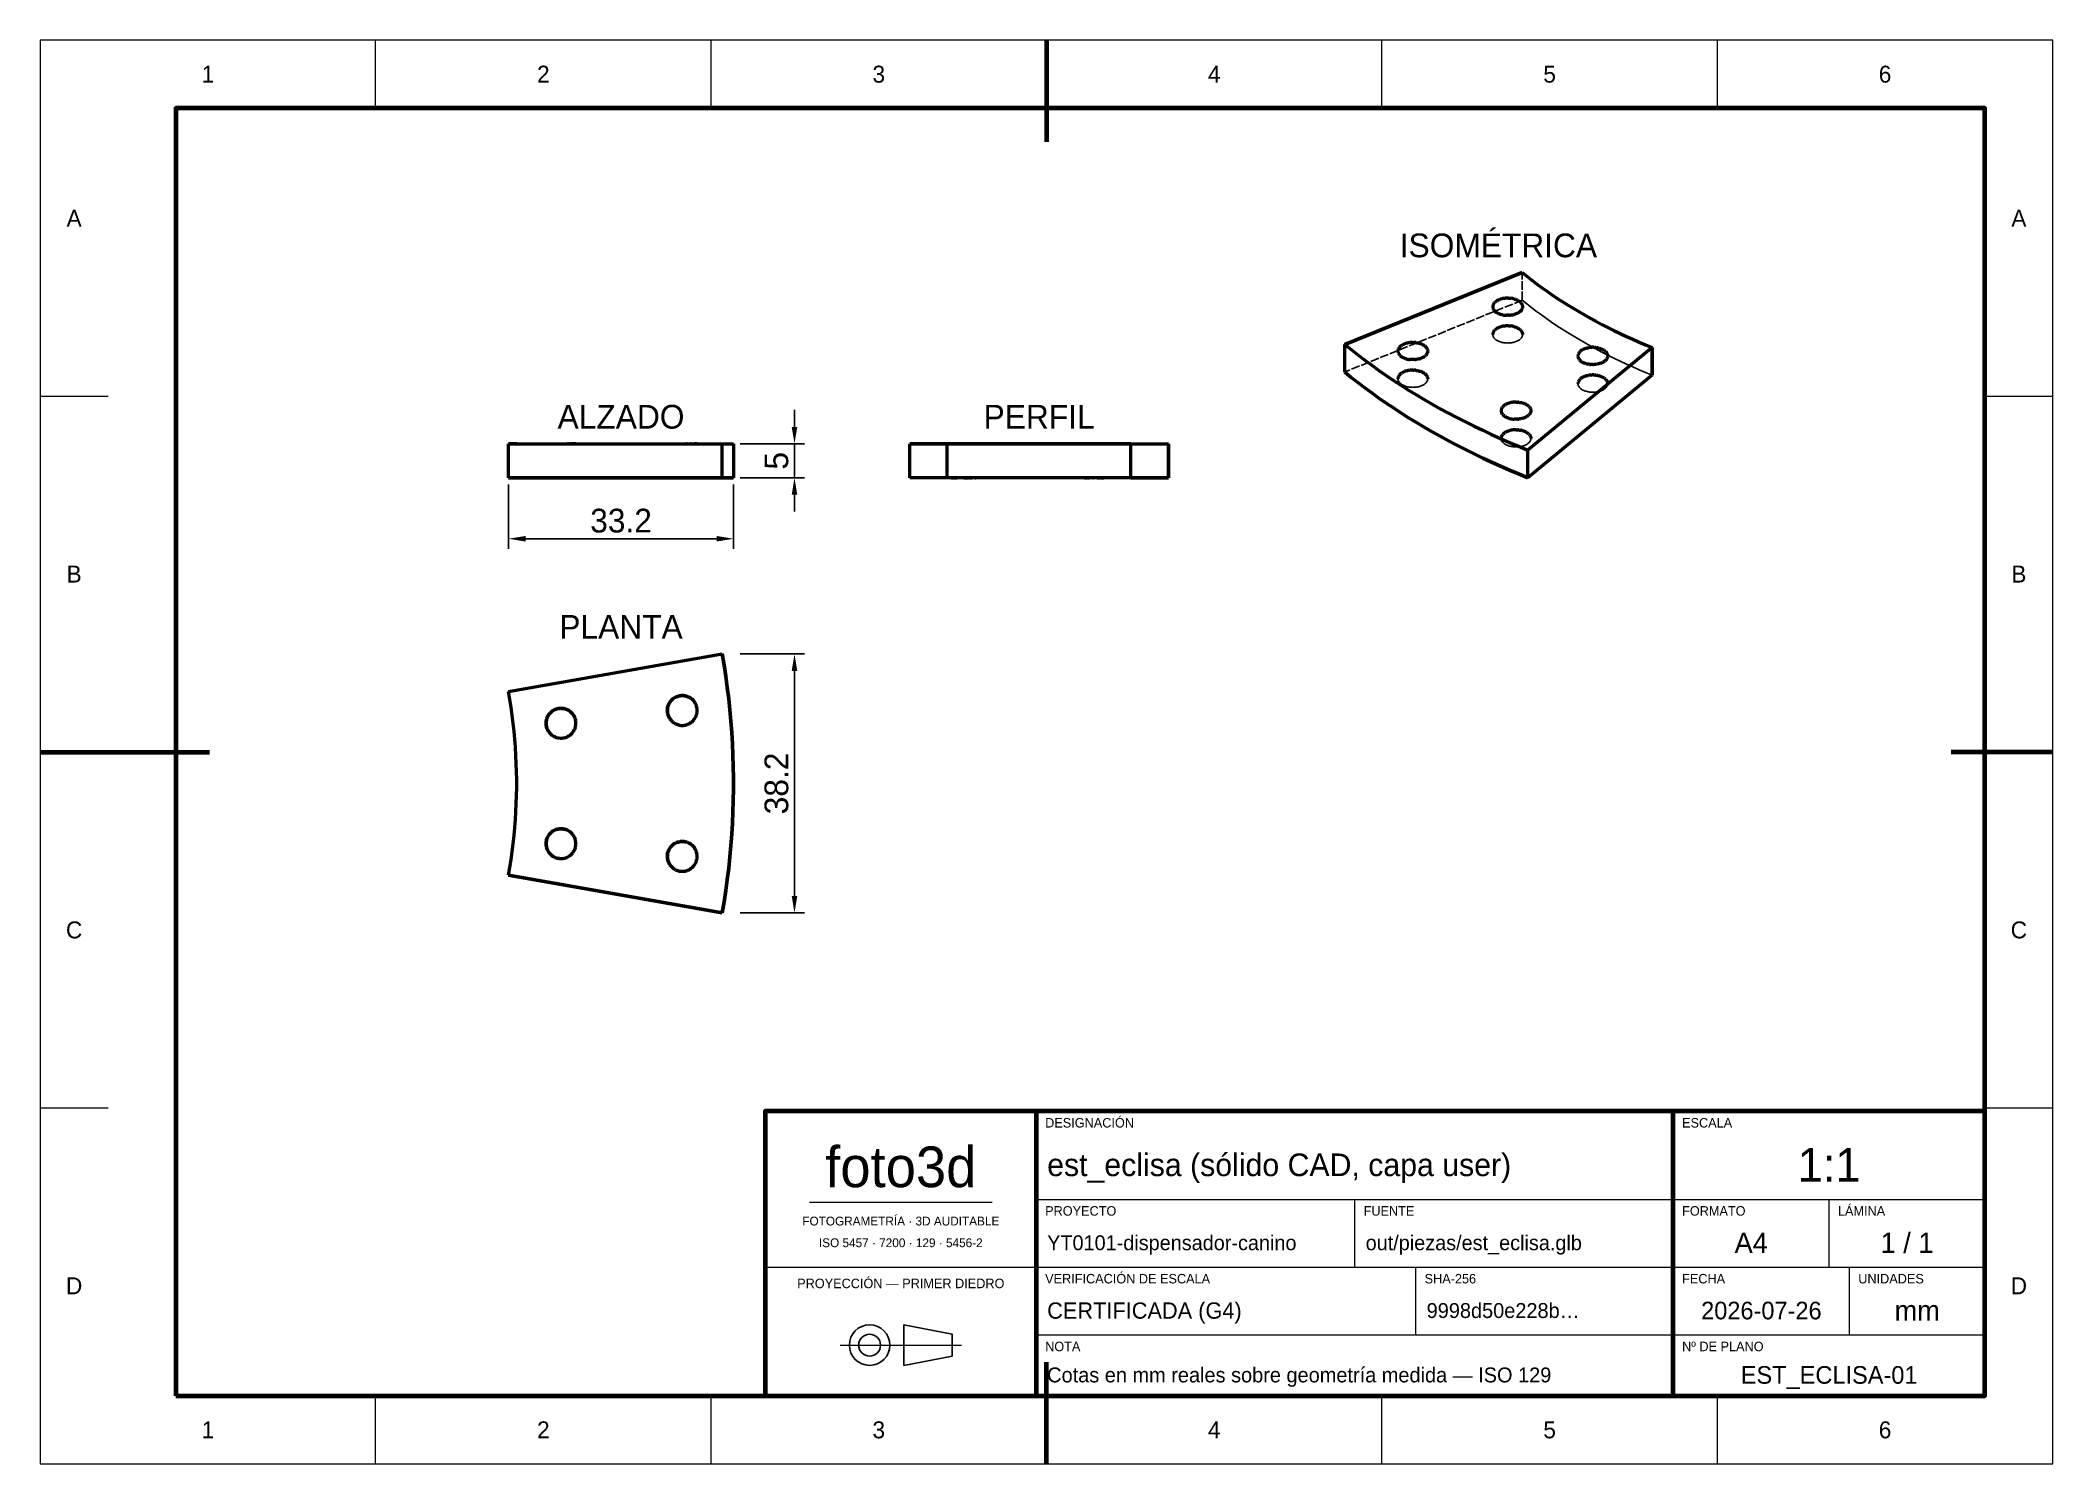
# Model space of a CAD drawing. Header units: millimetres. Extents: x 0 to 297, y 0 to 210.
import ezdxf
from ezdxf.enums import TextEntityAlignment as Align

# ---------------------------------------------------------------- set-up
doc = ezdxf.new("R2010")
doc.units = ezdxf.units.MM
doc.linetypes.add('DASHED', pattern=[1.524, 1.27, -0.254])
for name, color, linetype, lineweight in [('COTAS', 7, 'CONTINUOUS', 25), ('FINA', 7, 'CONTINUOUS', 18), ('NORMA', 7, 'CONTINUOUS', 70), ('OCULTA', 8, 'DASHED', 25), ('TEXTO', 7, 'CONTINUOUS', 25), ('VISIBLE', 7, 'CONTINUOUS', 50)]:
    doc.layers.add(name, color=color, linetype=linetype, lineweight=lineweight)
doc.dimstyles.new('F3D_1000', dxfattribs={"dimtxt": 3.5, "dimasz": 2.5, "dimexe": 1.5, "dimexo": 1, "dimgap": 0.9, "dimtad": 1, "dimdec": 1, "dimdsep": 46, "dimcen": 2.5, "dimazin": 3, "dimtfac": 1, "dimtmove": 0, "dimatfit": 3})

msp = doc.modelspace()

# ---------------------------------------------------------------- texts
at = {"layer": 'TEXTO'}
for s, height, p in [('1', 2.5, (24.75, 205)), ('2', 2.5, (74.25, 205)), ('3', 2.5, (123.75, 205)), ('4', 2.5, (173.25, 205)), ('5', 2.5, (222.75, 205)), ('6', 2.5, (272.25, 205)), ('A', 2.5, (5, 183.75)), ('A', 2.5, (292, 183.75)), ('ISOMÉTRICA', 3.5, (215.19, 179.74)), ('ALZADO', 3.5, (85.71, 154.46)), ('PERFIL', 3.5, (147.41, 154.46)), ('B', 2.5, (5, 131.25)), ('B', 2.5, (292, 131.25)), ('PLANTA', 3.5, (85.71, 123.46)), ('C', 2.5, (5, 78.75)), ('C', 2.5, (292, 78.75)), ('foto3d', 6, (127, 43.8)), ('1:1', 5, (264, 44.1)), ('FOTOGRAMETRÍA · 3D AUDITABLE', 1.3, (127, 35.8)), ('ISO 5457 · 7200 · 129 · 5456-2', 1.3, (127, 32.6)), ('A4', 3, (252.5, 32.6)), ('1 / 1', 3, (275.5, 32.6)), ('D', 2.5, (5, 26.25)), ('PROYECCIÓN — PRIMER DIEDRO', 1.4, (127, 26.6)), ('D', 2.5, (292, 26.25)), ('2026-07-26', 2.6, (254, 22.6)), ('mm', 3, (277, 22.6)), ('EST_ECLISA-01', 2.6, (264, 13.1)), ('1', 2.5, (24.75, 5)), ('2', 2.5, (74.25, 5)), ('3', 2.5, (123.75, 5)), ('4', 2.5, (173.25, 5)), ('5', 2.5, (222.75, 5)), ('6', 2.5, (272.25, 5))]:
    msp.add_text(s, height=height, dxfattribs=at).set_placement(p, align=Align.MIDDLE_CENTER)
for s, p in [('DESIGNACIÓN', (148.3, 49.6)), ('ESCALA', (242.3, 49.6)), ('PROYECTO', (148.3, 36.6)), ('FUENTE', (195.3, 36.6)), ('FORMATO', (242.3, 36.6)), ('LÁMINA', (265.3, 36.6)), ('VERIFICACIÓN DE ESCALA', (148.3, 26.6)), ('SHA-256', (204.3, 26.6)), ('FECHA', (242.3, 26.6)), ('UNIDADES', (268.3, 26.6)), ('NOTA', (148.3, 16.6)), ('Nº DE PLANO', (242.3, 16.6))]:
    msp.add_text(s, height=1.4, dxfattribs=at).set_placement(p)
for s, height, p in [('est_eclisa (sólido CAD, capa user)', 3.3382, (148.6, 44.1)), ('YT0101-dispensador-canino', 2.19, (148.6, 32.6)), ('out/piezas/est_eclisa.glb', 2.19, (195.6, 32.6)), ('CERTIFICADA (G4)', 2.4, (148.6, 22.6)), ('9998d50e228b…', 2.2, (204.6, 22.6)), ('Cotas en mm reales sobre geometría medida — ISO 129', 2.2, (148.6, 13.1))]:
    msp.add_text(s, height=height, dxfattribs=at).set_placement(p, align=Align.MIDDLE_LEFT)

# ---------------------------------------------------------------- dimensions: what is measured, and where the dimension line sits
at = {"layer": 'COTAS'}
for base, p1, p2 in [((111.31, 145.46), (102.31, 145.46), (102.31, 150.46)), ((111.31, 81.26), (102.31, 81.26), (102.31, 119.46))]:
    msp.add_linear_dim(base=base, p1=p1, p2=p2, angle=90, dimstyle='F3D_1000', dxfattribs=at).render()
msp.add_linear_dim(base=(69.12, 136.46), p1=(69.12, 145.46), p2=(102.31, 145.46), dimstyle='F3D_1000', dxfattribs=at).render()

# ---------------------------------------------------------------- linework, layer by layer
at = {"layer": 'FINA'}
for p, q in [((49.5, 200), (49.5, 210)), ((99, 200), (99, 210)), ((148.5, 200), (148.5, 210)), ((198, 200), (198, 210)), ((247.5, 200), (247.5, 210)), ((0, 157.5), (10, 157.5)), ((287, 157.5), (297, 157.5)), ((0, 105), (10, 105)), ((287, 105), (297, 105)), ((0, 52.5), (10, 52.5)), ((287, 52.5), (297, 52.5)), ((147, 39), (241, 39)), ((194, 29), (194, 39)), ((241, 39), (287, 39)), ((264, 29), (264, 39)), ((113.5, 38.6), (140.5, 38.6)), ((107, 29), (147, 29)), ((147, 29), (241, 29)), ((203, 19), (203, 29)), ((241, 29), (287, 29)), ((267, 19), (267, 29)), ((147, 19), (241, 19)), ((241, 19), (287, 19)), ((118.03, 17.5), (135.97, 17.5)), ((49.5, 0), (49.5, 10)), ((99, 0), (99, 10)), ((148.5, 0), (148.5, 10)), ((198, 0), (198, 10)), ((247.5, 0), (247.5, 10))]:
    msp.add_line(p, q, dxfattribs=at)
msp.add_lwpolyline([(0, 0), (297, 0), (297, 210), (0, 210)], close=True, dxfattribs=at)
at = {"layer": 'NORMA'}
for p, q in [((148.5, 210), (148.5, 195)), ((0, 105), (25, 105)), ((297, 105), (282, 105)), ((147, 10), (147, 52)), ((241, 10), (241, 52)), ((148.5, 0), (148.5, 15))]:
    msp.add_line(p, q, dxfattribs=at)
for points in [[(20, 10), (287, 10), (287, 200), (20, 200)], [(107, 10), (287, 10), (287, 52), (107, 52)]]:
    msp.add_lwpolyline(points, close=True, dxfattribs=at)
at = {"layer": 'OCULTA'}
for p, q in [((218.72, 171.66), (218.72, 175.74)), ((218.72, 171.66), (192.51, 161.06)), ((218.72, 171.66), (219.41, 171.1)), ((219.41, 171.1), (220.11, 170.55)), ((220.11, 170.55), (220.82, 170)), ((220.82, 170), (221.55, 169.47)), ((221.55, 169.47), (222.3, 168.93)), ((214.36, 166.6), (214.36, 166.52)), ((214.36, 166.52), (214.38, 166.44)), ((214.38, 166.44), (214.4, 166.36)), ((214.4, 166.36), (214.43, 166.27)), ((218.72, 166.36), (218.68, 166.27)), ((218.74, 166.44), (218.72, 166.36)), ((218.75, 166.52), (218.74, 166.44)), ((218.76, 166.6), (218.75, 166.52)), ((222.3, 168.93), (223.05, 168.41)), ((223.05, 168.41), (223.83, 167.89)), ((223.83, 167.89), (224.61, 167.38)), ((224.61, 167.38), (225.41, 166.87)), ((225.41, 166.87), (226.22, 166.38)), ((226.22, 166.38), (227.04, 165.89)), ((214.43, 166.27), (214.47, 166.19)), ((214.47, 166.19), (214.53, 166.12)), ((214.53, 166.12), (214.58, 166.04)), ((214.58, 166.04), (214.65, 165.97)), ((214.65, 165.97), (214.73, 165.9)), ((214.73, 165.9), (214.81, 165.83)), ((214.81, 165.83), (214.9, 165.77)), ((214.9, 165.77), (215, 165.7)), ((215, 165.7), (215.11, 165.65)), ((215.11, 165.65), (215.22, 165.6)), ((215.22, 165.6), (215.34, 165.55)), ((215.34, 165.55), (215.46, 165.5)), ((215.46, 165.5), (215.58, 165.46)), ((215.58, 165.46), (215.72, 165.43)), ((215.85, 165.4), (215.72, 165.43)), ((215.85, 165.4), (215.99, 165.38)), ((215.99, 165.38), (216.13, 165.36)), ((216.13, 165.36), (216.27, 165.34)), ((216.27, 165.34), (216.41, 165.34)), ((216.56, 165.33), (216.41, 165.34)), ((216.7, 165.34), (216.56, 165.33)), ((216.7, 165.34), (216.84, 165.34)), ((216.99, 165.36), (216.84, 165.34)), ((216.99, 165.36), (217.13, 165.38)), ((217.26, 165.4), (217.13, 165.38)), ((217.26, 165.4), (217.4, 165.43)), ((217.53, 165.46), (217.4, 165.43)), ((217.66, 165.5), (217.53, 165.46)), ((217.78, 165.55), (217.66, 165.5)), ((217.9, 165.6), (217.78, 165.55)), ((218.01, 165.65), (217.9, 165.6)), ((218.11, 165.7), (218.01, 165.65)), ((218.21, 165.77), (218.11, 165.7)), ((218.3, 165.83), (218.21, 165.77)), ((218.39, 165.9), (218.3, 165.83)), ((218.46, 165.97), (218.39, 165.9)), ((218.53, 166.04), (218.46, 165.97)), ((218.59, 166.12), (218.53, 166.04)), ((218.64, 166.19), (218.59, 166.12)), ((218.68, 166.27), (218.64, 166.19)), ((227.04, 165.89), (227.88, 165.4)), ((227.88, 165.4), (228.73, 164.93)), ((228.73, 164.93), (229.59, 164.46)), ((229.59, 164.46), (230.47, 164)), ((230.47, 164), (231.35, 163.54)), ((231.35, 163.54), (232.25, 163.1)), ((232.25, 163.1), (233.16, 162.66)), ((233.16, 162.66), (234.08, 162.23)), ((234.08, 162.23), (235.01, 161.81)), ((235.01, 161.81), (235.96, 161.4)), ((235.96, 161.4), (236.91, 160.99)), ((236.91, 160.99), (237.88, 160.6)), ((200.37, 160.06), (200.37, 159.98)), ((200.37, 159.98), (200.39, 159.9)), ((200.39, 159.9), (200.41, 159.82)), ((200.41, 159.82), (200.44, 159.73)), ((200.44, 159.73), (200.49, 159.65)), ((200.49, 159.65), (200.54, 159.58)), ((200.54, 159.58), (200.6, 159.5)), ((200.6, 159.5), (200.66, 159.43)), ((200.66, 159.43), (200.74, 159.36)), ((200.74, 159.36), (200.82, 159.29)), ((200.82, 159.29), (200.91, 159.23)), ((200.91, 159.23), (201.01, 159.16)), ((201.01, 159.16), (201.12, 159.11)), ((201.12, 159.11), (201.23, 159.06)), ((201.23, 159.06), (201.35, 159.01)), ((201.35, 159.01), (201.47, 158.96)), ((201.47, 158.96), (201.6, 158.92)), ((201.6, 158.92), (201.73, 158.89)), ((201.73, 158.89), (201.86, 158.86)), ((201.86, 158.86), (202, 158.84)), ((202, 158.84), (202.14, 158.82)), ((202.28, 158.8), (202.14, 158.82)), ((202.43, 158.8), (202.28, 158.8)), ((202.57, 158.79), (202.43, 158.8)), ((202.71, 158.8), (202.57, 158.79)), ((202.86, 158.8), (202.71, 158.8)), ((202.86, 158.8), (203, 158.82)), ((203.14, 158.84), (203, 158.82)), ((203.28, 158.86), (203.14, 158.84)), ((203.41, 158.89), (203.28, 158.86)), ((203.54, 158.92), (203.41, 158.89)), ((203.54, 158.92), (203.67, 158.96)), ((203.79, 159.01), (203.67, 158.96)), ((203.91, 159.06), (203.79, 159.01)), ((204.02, 159.11), (203.91, 159.06)), ((204.12, 159.16), (204.02, 159.11)), ((204.22, 159.23), (204.12, 159.16)), ((204.31, 159.29), (204.22, 159.23)), ((204.4, 159.36), (204.31, 159.29)), ((204.47, 159.43), (204.4, 159.36)), ((204.54, 159.5), (204.47, 159.43)), ((204.6, 159.58), (204.54, 159.5)), ((204.65, 159.65), (204.6, 159.58)), ((204.69, 159.73), (204.65, 159.65)), ((204.73, 159.82), (204.69, 159.73)), ((204.75, 159.9), (204.73, 159.82)), ((204.76, 159.98), (204.75, 159.9)), ((204.77, 160.06), (204.76, 159.98)), ((226.92, 159.35), (226.93, 159.27)), ((226.93, 159.27), (226.94, 159.18)), ((226.94, 159.18), (226.97, 159.1)), ((226.97, 159.1), (227, 159.02)), ((227, 159.02), (227.04, 158.94)), ((227.04, 158.94), (227.09, 158.86)), ((227.09, 158.86), (227.15, 158.79)), ((227.15, 158.79), (227.22, 158.71)), ((227.22, 158.71), (227.29, 158.64)), ((227.29, 158.64), (227.38, 158.58)), ((227.38, 158.58), (227.47, 158.51)), ((227.47, 158.51), (227.57, 158.45)), ((227.57, 158.45), (227.67, 158.39)), ((227.67, 158.39), (227.78, 158.34)), ((227.78, 158.34), (227.9, 158.29)), ((228.02, 158.25), (227.9, 158.29)), ((228.02, 158.25), (228.15, 158.21)), ((228.15, 158.21), (228.28, 158.17)), ((228.28, 158.17), (228.42, 158.15)), ((228.55, 158.12), (228.42, 158.15)), ((228.69, 158.1), (228.55, 158.12)), ((228.69, 158.1), (228.84, 158.09)), ((228.98, 158.08), (228.84, 158.09)), ((229.12, 158.08), (228.98, 158.08)), ((229.12, 158.08), (229.27, 158.08)), ((229.41, 158.09), (229.27, 158.08)), ((229.55, 158.1), (229.41, 158.09)), ((229.55, 158.1), (229.69, 158.12)), ((229.83, 158.15), (229.69, 158.12)), ((229.96, 158.17), (229.83, 158.15)), ((230.1, 158.21), (229.96, 158.17)), ((230.22, 158.25), (230.1, 158.21)), ((230.35, 158.29), (230.22, 158.25)), ((230.46, 158.34), (230.35, 158.29)), ((230.57, 158.39), (230.46, 158.34)), ((230.68, 158.45), (230.57, 158.39)), ((230.78, 158.51), (230.68, 158.45)), ((230.87, 158.58), (230.78, 158.51)), ((230.95, 158.64), (230.87, 158.58)), ((231.03, 158.71), (230.95, 158.64)), ((231.1, 158.79), (231.03, 158.71)), ((231.16, 158.86), (231.1, 158.79)), ((231.21, 158.94), (231.16, 158.86)), ((231.25, 159.02), (231.21, 158.94)), ((231.28, 159.1), (231.25, 159.02)), ((231.3, 159.18), (231.28, 159.1)), ((231.32, 159.27), (231.3, 159.18)), ((231.32, 159.35), (231.32, 159.27)), ((69.12, 150.46), (69.32, 150.46)), ((69.12, 150.46), (100.64, 150.46)), ((69.32, 150.46), (69.5, 150.46)), ((69.5, 150.46), (69.66, 150.46)), ((69.66, 150.46), (69.8, 150.46)), ((69.8, 150.46), (69.93, 150.46)), ((69.93, 150.46), (70.04, 150.46)), ((70.04, 150.46), (70.13, 150.46)), ((70.13, 150.46), (70.2, 150.46)), ((70.2, 150.46), (70.25, 150.46)), ((70.25, 150.46), (70.29, 150.46)), ((70.29, 150.46), (70.31, 150.46)), ((70.31, 150.46), (70.31, 150.46)), ((74.65, 150.46), (74.64, 150.46)), ((74.65, 150.46), (74.64, 150.46)), ((74.66, 150.46), (74.65, 150.46)), ((74.66, 150.46), (74.65, 150.46)), ((74.69, 150.46), (74.66, 150.46)), ((74.69, 150.46), (74.66, 150.46)), ((74.69, 150.46), (74.72, 150.46)), ((74.72, 150.46), (74.69, 150.46)), ((74.76, 150.46), (74.72, 150.46)), ((74.76, 150.46), (74.72, 150.46)), ((74.81, 150.46), (74.76, 150.46)), ((74.81, 150.46), (74.76, 150.46)), ((74.81, 150.46), (74.87, 150.46)), ((74.81, 150.46), (74.87, 150.46)), ((74.87, 150.46), (74.94, 150.46)), ((74.94, 150.46), (74.87, 150.46)), ((74.94, 150.46), (75.01, 150.46)), ((75.01, 150.46), (74.94, 150.46)), ((75.1, 150.46), (75.01, 150.46)), ((75.01, 150.46), (75.1, 150.46)), ((75.19, 150.46), (75.1, 150.46)), ((75.19, 150.46), (75.1, 150.46)), ((75.19, 150.46), (75.29, 150.46)), ((75.19, 150.46), (75.29, 150.46)), ((75.29, 150.46), (75.39, 150.46)), ((75.29, 150.46), (75.39, 150.46)), ((75.39, 150.46), (75.5, 150.46)), ((75.5, 150.46), (75.39, 150.46)), ((75.5, 150.46), (75.62, 150.46)), ((75.5, 150.46), (75.62, 150.46)), ((75.74, 150.46), (75.62, 150.46)), ((75.62, 150.46), (75.74, 150.46)), ((75.74, 150.46), (75.87, 150.46)), ((75.74, 150.46), (75.87, 150.46)), ((75.87, 150.46), (76, 150.46)), ((76, 150.46), (75.87, 150.46)), ((76, 150.46), (76.14, 150.46)), ((76, 150.46), (76.14, 150.46)), ((76.14, 150.46), (76.27, 150.46)), ((76.14, 150.46), (76.27, 150.46)), ((76.27, 150.46), (76.41, 150.46)), ((76.27, 150.46), (76.41, 150.46)), ((76.56, 150.46), (76.41, 150.46)), ((76.41, 150.46), (76.56, 150.46)), ((76.56, 150.46), (76.7, 150.46)), ((76.56, 150.46), (76.7, 150.46)), ((76.7, 150.46), (76.84, 150.46)), ((76.7, 150.46), (76.84, 150.46)), ((76.84, 150.46), (76.99, 150.46)), ((76.84, 150.46), (76.99, 150.46)), ((76.99, 150.46), (77.13, 150.46)), ((76.99, 150.46), (77.13, 150.46)), ((77.13, 150.46), (77.27, 150.46)), ((77.13, 150.46), (77.27, 150.46)), ((77.27, 150.46), (77.41, 150.46)), ((77.27, 150.46), (77.41, 150.46)), ((77.41, 150.46), (77.55, 150.46)), ((77.41, 150.46), (77.55, 150.46)), ((77.55, 150.46), (77.69, 150.46)), ((77.55, 150.46), (77.69, 150.46)), ((77.69, 150.46), (77.82, 150.46)), ((77.69, 150.46), (77.82, 150.46)), ((77.82, 150.46), (77.94, 150.46)), ((77.82, 150.46), (77.94, 150.46)), ((77.94, 150.46), (78.07, 150.46)), ((77.94, 150.46), (78.07, 150.46)), ((78.07, 150.46), (78.18, 150.46)), ((78.07, 150.46), (78.18, 150.46)), ((78.18, 150.46), (78.29, 150.46)), ((78.18, 150.46), (78.29, 150.46)), ((78.29, 150.46), (78.4, 150.46)), ((78.29, 150.46), (78.4, 150.46)), ((78.4, 150.46), (78.5, 150.46)), ((78.4, 150.46), (78.5, 150.46)), ((78.5, 150.46), (78.59, 150.46)), ((78.5, 150.46), (78.59, 150.46)), ((78.59, 150.46), (78.67, 150.46)), ((78.59, 150.46), (78.67, 150.46)), ((78.67, 150.46), (78.75, 150.46)), ((78.67, 150.46), (78.75, 150.46)), ((78.75, 150.46), (78.82, 150.46)), ((78.75, 150.46), (78.82, 150.46)), ((78.82, 150.46), (78.88, 150.46)), ((78.82, 150.46), (78.88, 150.46)), ((78.88, 150.46), (78.93, 150.46)), ((78.88, 150.46), (78.93, 150.46)), ((78.93, 150.46), (78.97, 150.46)), ((78.93, 150.46), (78.97, 150.46)), ((78.97, 150.46), (79, 150.46)), ((78.97, 150.46), (79, 150.46)), ((79, 150.46), (79.02, 150.46)), ((79, 150.46), (79.02, 150.46)), ((79.02, 150.46), (79.04, 150.46)), ((79.02, 150.46), (79.04, 150.46)), ((79.04, 150.46), (79.04, 150.46)), ((79.04, 150.46), (79.04, 150.46)), ((92.55, 150.46), (92.54, 150.46)), ((92.55, 150.46), (92.54, 150.46)), ((92.56, 150.46), (92.55, 150.46)), ((92.56, 150.46), (92.55, 150.46)), ((92.56, 150.46), (92.59, 150.46)), ((92.59, 150.46), (92.56, 150.46)), ((92.62, 150.46), (92.59, 150.46)), ((92.62, 150.46), (92.59, 150.46)), ((92.66, 150.46), (92.62, 150.46)), ((92.66, 150.46), (92.62, 150.46)), ((92.71, 150.46), (92.66, 150.46)), ((92.71, 150.46), (92.66, 150.46)), ((92.71, 150.46), (92.77, 150.46)), ((92.71, 150.46), (92.77, 150.46)), ((92.84, 150.46), (92.77, 150.46)), ((92.84, 150.46), (92.77, 150.46)), ((92.92, 150.46), (92.84, 150.46)), ((92.92, 150.46), (92.84, 150.46)), ((92.92, 150.46), (93, 150.46)), ((92.92, 150.46), (93, 150.46)), ((93, 150.46), (93.09, 150.46)), ((93.09, 150.46), (93, 150.46)), ((93.19, 150.46), (93.09, 150.46)), ((93.19, 150.46), (93.09, 150.46)), ((93.19, 150.46), (93.29, 150.46)), ((93.19, 150.46), (93.29, 150.46)), ((93.29, 150.46), (93.41, 150.46)), ((93.29, 150.46), (93.41, 150.46)), ((93.41, 150.46), (93.52, 150.46)), ((93.41, 150.46), (93.52, 150.46)), ((93.52, 150.46), (93.64, 150.46)), ((93.52, 150.46), (93.64, 150.46)), ((93.64, 150.46), (93.77, 150.46)), ((93.64, 150.46), (93.77, 150.46)), ((93.77, 150.46), (93.9, 150.46)), ((93.77, 150.46), (93.9, 150.46)), ((93.9, 150.46), (94.04, 150.46)), ((93.9, 150.46), (94.04, 150.46)), ((94.04, 150.46), (94.18, 150.46)), ((94.18, 150.46), (94.04, 150.46)), ((94.18, 150.46), (94.32, 150.46)), ((94.18, 150.46), (94.32, 150.46)), ((94.32, 150.46), (94.46, 150.46)), ((94.32, 150.46), (94.46, 150.46)), ((94.46, 150.46), (94.6, 150.46)), ((94.46, 150.46), (94.6, 150.46)), ((94.6, 150.46), (94.74, 150.46)), ((94.6, 150.46), (94.74, 150.46)), ((94.74, 150.46), (94.89, 150.46)), ((94.74, 150.46), (94.89, 150.46)), ((94.89, 150.46), (95.03, 150.46)), ((94.89, 150.46), (95.03, 150.46)), ((95.03, 150.46), (95.17, 150.46)), ((95.03, 150.46), (95.17, 150.46)), ((95.17, 150.46), (95.31, 150.46)), ((95.17, 150.46), (95.31, 150.46)), ((95.31, 150.46), (95.45, 150.46)), ((95.31, 150.46), (95.45, 150.46)), ((95.45, 150.46), (95.59, 150.46)), ((95.45, 150.46), (95.59, 150.46)), ((95.59, 150.46), (95.72, 150.46)), ((95.59, 150.46), (95.72, 150.46)), ((95.72, 150.46), (95.84, 150.46)), ((95.72, 150.46), (95.84, 150.46)), ((95.84, 150.46), (95.97, 150.46)), ((95.84, 150.46), (95.97, 150.46)), ((95.97, 150.46), (96.08, 150.46)), ((95.97, 150.46), (96.08, 150.46)), ((96.08, 150.46), (96.2, 150.46)), ((96.08, 150.46), (96.2, 150.46)), ((96.2, 150.46), (96.3, 150.46)), ((96.2, 150.46), (96.3, 150.46)), ((96.3, 150.46), (96.4, 150.46)), ((96.3, 150.46), (96.4, 150.46)), ((96.4, 150.46), (96.49, 150.46)), ((96.4, 150.46), (96.49, 150.46)), ((96.49, 150.46), (96.57, 150.46)), ((96.49, 150.46), (96.57, 150.46)), ((96.57, 150.46), (96.65, 150.46)), ((96.57, 150.46), (96.65, 150.46)), ((96.65, 150.46), (96.72, 150.46)), ((96.65, 150.46), (96.72, 150.46)), ((96.72, 150.46), (96.78, 150.46)), ((96.72, 150.46), (96.78, 150.46)), ((96.78, 150.46), (96.83, 150.46)), ((96.78, 150.46), (96.83, 150.46)), ((96.83, 150.46), (96.87, 150.46)), ((96.83, 150.46), (96.87, 150.46)), ((96.87, 150.46), (96.9, 150.46)), ((96.87, 150.46), (96.9, 150.46)), ((96.9, 150.46), (96.93, 150.46)), ((96.9, 150.46), (96.93, 150.46)), ((96.93, 150.46), (96.94, 150.46)), ((96.93, 150.46), (96.94, 150.46)), ((96.94, 150.46), (96.94, 150.46)), ((96.94, 150.46), (96.94, 150.46)), ((100.64, 145.46), (100.64, 150.46)), ((100.92, 150.46), (100.64, 150.46)), ((101.17, 150.46), (100.92, 150.46)), ((101.39, 150.46), (101.17, 150.46)), ((101.6, 150.46), (101.39, 150.46)), ((101.77, 150.46), (101.6, 150.46)), ((101.93, 150.46), (101.77, 150.46)), ((102.05, 150.46), (101.93, 150.46)), ((102.15, 150.46), (102.05, 150.46)), ((102.23, 150.46), (102.15, 150.46)), ((102.28, 150.46), (102.23, 150.46)), ((102.31, 150.46), (102.28, 150.46)), ((102.31, 150.46), (102.31, 150.46)), ((129.95, 150.46), (128.31, 150.46)), ((131.6, 150.46), (129.95, 150.46)), ((133.26, 150.46), (131.6, 150.46)), ((134.91, 150.46), (133.26, 150.46)), ((134.45, 150.46), (134.44, 150.46)), ((134.46, 150.46), (134.45, 150.46)), ((134.48, 150.46), (134.46, 150.46)), ((134.52, 150.46), (134.48, 150.46)), ((134.56, 150.46), (134.52, 150.46)), ((134.61, 150.46), (134.56, 150.46)), ((134.67, 150.46), (134.61, 150.46)), ((134.74, 150.46), (134.67, 150.46)), ((134.81, 150.46), (134.74, 150.46)), ((134.9, 150.46), (134.81, 150.46)), ((134.99, 150.46), (134.9, 150.46)), ((136.57, 150.46), (134.91, 150.46)), ((135.08, 150.46), (134.99, 150.46)), ((135.19, 150.46), (135.08, 150.46)), ((135.3, 150.46), (135.19, 150.46)), ((135.42, 150.46), (135.3, 150.46)), ((135.54, 150.46), (135.42, 150.46)), ((135.67, 150.46), (135.54, 150.46)), ((135.8, 150.46), (135.67, 150.46)), ((135.93, 150.46), (135.8, 150.46)), ((136.07, 150.46), (135.93, 150.46)), ((136.21, 150.46), (136.07, 150.46)), ((136.35, 150.46), (136.21, 150.46)), ((136.33, 150.46), (136.32, 150.46)), ((136.34, 150.46), (136.33, 150.46)), ((136.36, 150.46), (136.34, 150.46)), ((136.5, 150.46), (136.35, 150.46)), ((136.4, 150.46), (136.36, 150.46)), ((136.44, 150.46), (136.4, 150.46)), ((136.49, 150.46), (136.44, 150.46)), ((136.55, 150.46), (136.49, 150.46)), ((136.64, 150.46), (136.5, 150.46)), ((136.62, 150.46), (136.55, 150.46)), ((138.24, 150.46), (136.57, 150.46)), ((136.69, 150.46), (136.62, 150.46)), ((136.78, 150.46), (136.64, 150.46)), ((136.78, 150.46), (136.69, 150.46)), ((136.87, 150.46), (136.78, 150.46)), ((136.93, 150.46), (136.78, 150.46)), ((136.97, 150.46), (136.87, 150.46)), ((137.07, 150.46), (136.93, 150.46)), ((137.07, 150.46), (136.97, 150.46)), ((137.18, 150.46), (137.07, 150.46)), ((137.21, 150.46), (137.07, 150.46)), ((137.3, 150.46), (137.18, 150.46)), ((137.35, 150.46), (137.21, 150.46)), ((137.42, 150.46), (137.3, 150.46)), ((137.48, 150.46), (137.35, 150.46)), ((137.55, 150.46), (137.42, 150.46)), ((137.48, 150.46), (137.61, 150.46)), ((137.68, 150.46), (137.55, 150.46)), ((137.74, 150.46), (137.61, 150.46)), ((137.81, 150.46), (137.68, 150.46)), ((137.86, 150.46), (137.74, 150.46)), ((137.95, 150.46), (137.81, 150.46)), ((137.86, 150.46), (137.98, 150.46)), ((138.09, 150.46), (137.95, 150.46)), ((138.09, 150.46), (137.98, 150.46)), ((138.23, 150.46), (138.09, 150.46)), ((138.2, 150.46), (138.09, 150.46)), ((138.2, 150.46), (138.29, 150.46)), ((138.38, 150.46), (138.23, 150.46)), ((139.9, 150.46), (138.24, 150.46)), ((138.29, 150.46), (138.39, 150.46)), ((138.52, 150.46), (138.38, 150.46)), ((138.39, 150.46), (138.47, 150.46)), ((138.47, 150.46), (138.55, 150.46)), ((138.67, 150.46), (138.52, 150.46)), ((138.55, 150.46), (138.61, 150.46)), ((138.61, 150.46), (138.67, 150.46)), ((138.81, 150.46), (138.67, 150.46)), ((138.67, 150.46), (138.72, 150.46)), ((138.77, 150.46), (138.72, 150.46)), ((138.77, 150.46), (138.8, 150.46)), ((138.8, 150.46), (138.82, 150.46)), ((138.95, 150.46), (138.81, 150.46)), ((138.82, 150.46), (138.84, 150.46)), ((138.84, 150.46), (138.84, 150.46)), ((139.09, 150.46), (138.95, 150.46)), ((139.23, 150.46), (139.09, 150.46)), ((139.36, 150.46), (139.23, 150.46)), ((139.36, 150.46), (139.5, 150.46)), ((139.62, 150.46), (139.5, 150.46)), ((139.74, 150.46), (139.62, 150.46)), ((139.74, 150.46), (139.86, 150.46)), ((139.97, 150.46), (139.86, 150.46)), ((141.57, 150.46), (139.9, 150.46)), ((139.97, 150.46), (140.08, 150.46)), ((140.08, 150.46), (140.18, 150.46)), ((140.27, 150.46), (140.18, 150.46)), ((140.27, 150.46), (140.35, 150.46)), ((140.35, 150.46), (140.43, 150.46)), ((140.43, 150.46), (140.5, 150.46)), ((140.55, 150.46), (140.5, 150.46)), ((140.55, 150.46), (140.61, 150.46)), ((140.61, 150.46), (140.65, 150.46)), ((140.65, 150.46), (140.68, 150.46)), ((140.68, 150.46), (140.7, 150.46)), ((140.7, 150.46), (140.72, 150.46)), ((140.72, 150.46), (140.72, 150.46)), ((143.23, 150.46), (141.57, 150.46)), ((144.9, 150.46), (143.23, 150.46)), ((146.57, 150.46), (144.9, 150.46)), ((148.24, 150.46), (146.57, 150.46)), ((149.91, 150.46), (148.24, 150.46)), ((151.58, 150.46), (149.91, 150.46)), ((153.25, 150.46), (151.58, 150.46)), ((154.91, 150.46), (153.25, 150.46)), ((154.1, 150.46), (154.09, 150.46)), ((154.11, 150.46), (154.1, 150.46)), ((154.13, 150.46), (154.11, 150.46)), ((154.17, 150.46), (154.13, 150.46)), ((154.21, 150.46), (154.17, 150.46)), ((154.26, 150.46), (154.21, 150.46)), ((154.32, 150.46), (154.26, 150.46)), ((154.39, 150.46), (154.32, 150.46)), ((154.46, 150.46), (154.39, 150.46)), ((154.55, 150.46), (154.46, 150.46)), ((154.64, 150.46), (154.55, 150.46)), ((154.74, 150.46), (154.64, 150.46)), ((154.84, 150.46), (154.74, 150.46)), ((154.95, 150.46), (154.84, 150.46)), ((156.58, 150.46), (154.91, 150.46)), ((155.07, 150.46), (154.95, 150.46)), ((155.19, 150.46), (155.07, 150.46)), ((155.32, 150.46), (155.19, 150.46)), ((155.45, 150.46), (155.32, 150.46)), ((155.58, 150.46), (155.45, 150.46)), ((155.72, 150.46), (155.58, 150.46)), ((155.86, 150.46), (155.72, 150.46)), ((156, 150.46), (155.86, 150.46)), ((155.98, 150.46), (155.97, 150.46)), ((155.99, 150.46), (155.98, 150.46)), ((156.02, 150.46), (155.99, 150.46)), ((156.15, 150.46), (156, 150.46)), ((156.05, 150.46), (156.02, 150.46)), ((156.09, 150.46), (156.05, 150.46)), ((156.14, 150.46), (156.09, 150.46)), ((156.2, 150.46), (156.14, 150.46)), ((156.29, 150.46), (156.15, 150.46)), ((156.27, 150.46), (156.2, 150.46)), ((156.34, 150.46), (156.27, 150.46)), ((156.44, 150.46), (156.29, 150.46)), ((156.43, 150.46), (156.34, 150.46)), ((156.52, 150.46), (156.43, 150.46)), ((156.58, 150.46), (156.44, 150.46)), ((156.62, 150.46), (156.52, 150.46)), ((156.72, 150.46), (156.58, 150.46)), ((158.24, 150.46), (156.58, 150.46)), ((156.72, 150.46), (156.62, 150.46)), ((156.72, 150.46), (156.86, 150.46)), ((156.83, 150.46), (156.72, 150.46)), ((156.95, 150.46), (156.83, 150.46)), ((157, 150.46), (156.86, 150.46)), ((157.07, 150.46), (156.95, 150.46)), ((157.13, 150.46), (157, 150.46)), ((157.2, 150.46), (157.07, 150.46)), ((157.13, 150.46), (157.26, 150.46)), ((157.33, 150.46), (157.2, 150.46)), ((157.26, 150.46), (157.39, 150.46)), ((157.47, 150.46), (157.33, 150.46)), ((157.39, 150.46), (157.51, 150.46)), ((157.6, 150.46), (157.47, 150.46)), ((157.63, 150.46), (157.51, 150.46)), ((157.74, 150.46), (157.6, 150.46)), ((157.74, 150.46), (157.63, 150.46)), ((157.74, 150.46), (157.85, 150.46)), ((157.89, 150.46), (157.74, 150.46)), ((157.85, 150.46), (157.95, 150.46)), ((158.03, 150.46), (157.89, 150.46)), ((157.95, 150.46), (158.04, 150.46)), ((158.17, 150.46), (158.03, 150.46)), ((158.04, 150.46), (158.12, 150.46)), ((158.2, 150.46), (158.12, 150.46)), ((158.32, 150.46), (158.17, 150.46)), ((158.2, 150.46), (158.27, 150.46)), ((159.9, 150.46), (158.24, 150.46)), ((158.27, 150.46), (158.32, 150.46)), ((158.32, 150.46), (158.38, 150.46)), ((158.46, 150.46), (158.32, 150.46)), ((158.38, 150.46), (158.42, 150.46)), ((158.42, 150.46), (158.45, 150.46)), ((158.47, 150.46), (158.45, 150.46)), ((158.46, 150.46), (158.6, 150.46)), ((158.47, 150.46), (158.49, 150.46)), ((158.49, 150.46), (158.49, 150.46)), ((158.74, 150.46), (158.6, 150.46)), ((158.88, 150.46), (158.74, 150.46)), ((159.02, 150.46), (158.88, 150.46)), ((159.02, 150.46), (159.15, 150.46)), ((159.27, 150.46), (159.15, 150.46)), ((159.4, 150.46), (159.27, 150.46)), ((159.4, 150.46), (159.51, 150.46)), ((159.51, 150.46), (159.62, 150.46)), ((159.73, 150.46), (159.62, 150.46)), ((159.73, 150.46), (159.83, 150.46)), ((159.83, 150.46), (159.92, 150.46)), ((161.56, 150.46), (159.9, 150.46)), ((159.92, 150.46), (160, 150.46)), ((160, 150.46), (160.08, 150.46)), ((160.08, 150.46), (160.15, 150.46)), ((160.15, 150.46), (160.21, 150.46)), ((160.21, 150.46), (160.26, 150.46)), ((160.26, 150.46), (160.3, 150.46)), ((160.3, 150.46), (160.33, 150.46)), ((160.33, 150.46), (160.35, 150.46)), ((160.35, 150.46), (160.37, 150.46)), ((160.37, 150.46), (160.37, 150.46)), ((163.21, 150.46), (161.56, 150.46)), ((164.86, 150.46), (163.21, 150.46)), ((166.51, 150.46), (164.86, 150.46)), ((215.6, 151.27), (215.6, 151.19)), ((215.6, 151.19), (215.61, 151.11)), ((215.61, 151.11), (215.64, 151.02)), ((215.64, 151.02), (215.67, 150.94)), ((215.67, 150.94), (215.71, 150.86)), ((215.71, 150.86), (215.76, 150.79)), ((215.76, 150.79), (215.82, 150.71)), ((215.82, 150.71), (215.89, 150.64)), ((215.89, 150.64), (215.97, 150.57)), ((215.97, 150.57), (216.05, 150.5)), ((216.05, 150.5), (216.14, 150.43)), ((216.14, 150.43), (216.24, 150.37)), ((216.24, 150.37), (216.34, 150.32)), ((216.34, 150.32), (216.46, 150.26)), ((216.46, 150.26), (216.57, 150.22)), ((216.57, 150.22), (216.7, 150.17)), ((216.7, 150.17), (216.82, 150.13)), ((216.82, 150.13), (216.95, 150.1)), ((216.95, 150.1), (217.09, 150.07)), ((217.09, 150.07), (217.23, 150.05)), ((217.23, 150.05), (217.37, 150.03)), ((217.37, 150.03), (217.51, 150.01)), ((217.65, 150), (217.51, 150.01)), ((217.8, 150), (217.65, 150)), ((217.94, 150), (217.8, 150)), ((218.08, 150.01), (217.94, 150)), ((218.08, 150.01), (218.22, 150.03)), ((218.36, 150.05), (218.22, 150.03)), ((218.5, 150.07), (218.36, 150.05)), ((218.64, 150.1), (218.5, 150.07)), ((218.77, 150.13), (218.64, 150.1)), ((218.9, 150.17), (218.77, 150.13)), ((219.02, 150.22), (218.9, 150.17)), ((219.13, 150.26), (219.02, 150.22)), ((219.25, 150.32), (219.13, 150.26)), ((219.35, 150.37), (219.25, 150.32)), ((219.45, 150.43), (219.35, 150.37)), ((219.54, 150.5), (219.45, 150.43)), ((219.62, 150.57), (219.54, 150.5)), ((219.7, 150.64), (219.62, 150.57)), ((219.77, 150.71), (219.7, 150.64)), ((219.83, 150.79), (219.77, 150.71)), ((219.88, 150.86), (219.83, 150.79)), ((219.92, 150.94), (219.88, 150.86)), ((219.95, 151.02), (219.92, 150.94)), ((219.98, 151.11), (219.95, 151.02)), ((219.99, 151.19), (219.98, 151.11)), ((220, 151.27), (219.99, 151.19)), ((69.12, 145.46), (69.32, 145.46)), ((69.12, 145.46), (100.64, 145.46)), ((69.32, 145.46), (69.5, 145.46)), ((69.5, 145.46), (69.66, 145.46)), ((69.66, 145.46), (69.8, 145.46)), ((69.8, 145.46), (69.93, 145.46)), ((69.93, 145.46), (70.04, 145.46)), ((70.04, 145.46), (70.13, 145.46)), ((70.13, 145.46), (70.2, 145.46)), ((70.2, 145.46), (70.25, 145.46)), ((70.25, 145.46), (70.29, 145.46)), ((70.29, 145.46), (70.31, 145.46)), ((70.31, 145.46), (70.31, 145.46)), ((74.65, 145.46), (74.64, 145.46)), ((74.65, 145.46), (74.64, 145.46)), ((74.66, 145.46), (74.65, 145.46)), ((74.66, 145.46), (74.65, 145.46)), ((74.69, 145.46), (74.66, 145.46)), ((74.69, 145.46), (74.66, 145.46)), ((74.69, 145.46), (74.72, 145.46)), ((74.72, 145.46), (74.69, 145.46)), ((74.76, 145.46), (74.72, 145.46)), ((74.76, 145.46), (74.72, 145.46)), ((74.81, 145.46), (74.76, 145.46)), ((74.81, 145.46), (74.76, 145.46)), ((74.81, 145.46), (74.87, 145.46)), ((74.81, 145.46), (74.87, 145.46)), ((74.87, 145.46), (74.94, 145.46)), ((74.94, 145.46), (74.87, 145.46)), ((74.94, 145.46), (75.01, 145.46)), ((75.01, 145.46), (74.94, 145.46)), ((75.1, 145.46), (75.01, 145.46)), ((75.01, 145.46), (75.1, 145.46)), ((75.19, 145.46), (75.1, 145.46)), ((75.19, 145.46), (75.1, 145.46)), ((75.19, 145.46), (75.29, 145.46)), ((75.19, 145.46), (75.29, 145.46)), ((75.29, 145.46), (75.39, 145.46)), ((75.29, 145.46), (75.39, 145.46)), ((75.39, 145.46), (75.5, 145.46)), ((75.5, 145.46), (75.39, 145.46)), ((75.5, 145.46), (75.62, 145.46)), ((75.5, 145.46), (75.62, 145.46)), ((75.74, 145.46), (75.62, 145.46)), ((75.62, 145.46), (75.74, 145.46)), ((75.74, 145.46), (75.87, 145.46)), ((75.74, 145.46), (75.87, 145.46)), ((75.87, 145.46), (76, 145.46)), ((76, 145.46), (75.87, 145.46)), ((76, 145.46), (76.14, 145.46)), ((76, 145.46), (76.14, 145.46)), ((76.14, 145.46), (76.27, 145.46)), ((76.14, 145.46), (76.27, 145.46)), ((76.27, 145.46), (76.41, 145.46)), ((76.27, 145.46), (76.41, 145.46)), ((76.56, 145.46), (76.41, 145.46)), ((76.41, 145.46), (76.56, 145.46)), ((76.56, 145.46), (76.7, 145.46)), ((76.56, 145.46), (76.7, 145.46)), ((76.7, 145.46), (76.84, 145.46)), ((76.7, 145.46), (76.84, 145.46)), ((76.84, 145.46), (76.99, 145.46)), ((76.84, 145.46), (76.99, 145.46)), ((76.99, 145.46), (77.13, 145.46)), ((76.99, 145.46), (77.13, 145.46)), ((77.13, 145.46), (77.27, 145.46)), ((77.13, 145.46), (77.27, 145.46)), ((77.27, 145.46), (77.41, 145.46)), ((77.27, 145.46), (77.41, 145.46)), ((77.41, 145.46), (77.55, 145.46)), ((77.41, 145.46), (77.55, 145.46)), ((77.55, 145.46), (77.69, 145.46)), ((77.55, 145.46), (77.69, 145.46)), ((77.69, 145.46), (77.82, 145.46)), ((77.69, 145.46), (77.82, 145.46)), ((77.82, 145.46), (77.94, 145.46)), ((77.82, 145.46), (77.94, 145.46)), ((77.94, 145.46), (78.07, 145.46)), ((77.94, 145.46), (78.07, 145.46)), ((78.07, 145.46), (78.18, 145.46)), ((78.07, 145.46), (78.18, 145.46)), ((78.18, 145.46), (78.29, 145.46)), ((78.18, 145.46), (78.29, 145.46)), ((78.29, 145.46), (78.4, 145.46)), ((78.29, 145.46), (78.4, 145.46)), ((78.4, 145.46), (78.5, 145.46)), ((78.4, 145.46), (78.5, 145.46)), ((78.5, 145.46), (78.59, 145.46)), ((78.5, 145.46), (78.59, 145.46)), ((78.59, 145.46), (78.67, 145.46)), ((78.59, 145.46), (78.67, 145.46)), ((78.67, 145.46), (78.75, 145.46)), ((78.67, 145.46), (78.75, 145.46)), ((78.75, 145.46), (78.82, 145.46)), ((78.75, 145.46), (78.82, 145.46)), ((78.82, 145.46), (78.88, 145.46)), ((78.82, 145.46), (78.88, 145.46)), ((78.88, 145.46), (78.93, 145.46)), ((78.88, 145.46), (78.93, 145.46)), ((78.93, 145.46), (78.97, 145.46)), ((78.93, 145.46), (78.97, 145.46)), ((78.97, 145.46), (79, 145.46)), ((78.97, 145.46), (79, 145.46)), ((79, 145.46), (79.02, 145.46)), ((79, 145.46), (79.02, 145.46)), ((79.02, 145.46), (79.04, 145.46)), ((79.02, 145.46), (79.04, 145.46)), ((79.04, 145.46), (79.04, 145.46)), ((79.04, 145.46), (79.04, 145.46)), ((92.55, 145.46), (92.54, 145.46)), ((92.55, 145.46), (92.54, 145.46)), ((92.56, 145.46), (92.55, 145.46)), ((92.56, 145.46), (92.55, 145.46)), ((92.56, 145.46), (92.59, 145.46)), ((92.59, 145.46), (92.56, 145.46)), ((92.62, 145.46), (92.59, 145.46)), ((92.62, 145.46), (92.59, 145.46)), ((92.66, 145.46), (92.62, 145.46)), ((92.66, 145.46), (92.62, 145.46)), ((92.71, 145.46), (92.66, 145.46)), ((92.71, 145.46), (92.66, 145.46)), ((92.71, 145.46), (92.77, 145.46)), ((92.71, 145.46), (92.77, 145.46)), ((92.84, 145.46), (92.77, 145.46)), ((92.84, 145.46), (92.77, 145.46)), ((92.92, 145.46), (92.84, 145.46)), ((92.92, 145.46), (92.84, 145.46)), ((92.92, 145.46), (93, 145.46)), ((92.92, 145.46), (93, 145.46)), ((93, 145.46), (93.09, 145.46)), ((93.09, 145.46), (93, 145.46)), ((93.19, 145.46), (93.09, 145.46)), ((93.19, 145.46), (93.09, 145.46)), ((93.19, 145.46), (93.29, 145.46)), ((93.19, 145.46), (93.29, 145.46)), ((93.29, 145.46), (93.41, 145.46)), ((93.29, 145.46), (93.41, 145.46)), ((93.41, 145.46), (93.52, 145.46)), ((93.41, 145.46), (93.52, 145.46)), ((93.52, 145.46), (93.64, 145.46)), ((93.52, 145.46), (93.64, 145.46)), ((93.64, 145.46), (93.77, 145.46)), ((93.64, 145.46), (93.77, 145.46)), ((93.77, 145.46), (93.9, 145.46)), ((93.77, 145.46), (93.9, 145.46)), ((93.9, 145.46), (94.04, 145.46)), ((93.9, 145.46), (94.04, 145.46)), ((94.04, 145.46), (94.18, 145.46)), ((94.18, 145.46), (94.04, 145.46)), ((94.18, 145.46), (94.32, 145.46)), ((94.18, 145.46), (94.32, 145.46)), ((94.32, 145.46), (94.46, 145.46)), ((94.32, 145.46), (94.46, 145.46)), ((94.46, 145.46), (94.6, 145.46)), ((94.46, 145.46), (94.6, 145.46)), ((94.6, 145.46), (94.74, 145.46)), ((94.6, 145.46), (94.74, 145.46)), ((94.74, 145.46), (94.89, 145.46)), ((94.74, 145.46), (94.89, 145.46)), ((94.89, 145.46), (95.03, 145.46)), ((94.89, 145.46), (95.03, 145.46)), ((95.03, 145.46), (95.17, 145.46)), ((95.03, 145.46), (95.17, 145.46)), ((95.17, 145.46), (95.31, 145.46)), ((95.17, 145.46), (95.31, 145.46)), ((95.31, 145.46), (95.45, 145.46)), ((95.31, 145.46), (95.45, 145.46)), ((95.45, 145.46), (95.59, 145.46)), ((95.45, 145.46), (95.59, 145.46)), ((95.59, 145.46), (95.72, 145.46)), ((95.59, 145.46), (95.72, 145.46)), ((95.72, 145.46), (95.84, 145.46)), ((95.72, 145.46), (95.84, 145.46)), ((95.84, 145.46), (95.97, 145.46)), ((95.84, 145.46), (95.97, 145.46)), ((95.97, 145.46), (96.08, 145.46)), ((95.97, 145.46), (96.08, 145.46)), ((96.08, 145.46), (96.2, 145.46)), ((96.08, 145.46), (96.2, 145.46)), ((96.2, 145.46), (96.3, 145.46)), ((96.2, 145.46), (96.3, 145.46)), ((96.3, 145.46), (96.4, 145.46)), ((96.3, 145.46), (96.4, 145.46)), ((96.4, 145.46), (96.49, 145.46)), ((96.4, 145.46), (96.49, 145.46)), ((96.49, 145.46), (96.57, 145.46)), ((96.49, 145.46), (96.57, 145.46)), ((96.57, 145.46), (96.65, 145.46)), ((96.57, 145.46), (96.65, 145.46)), ((96.65, 145.46), (96.72, 145.46)), ((96.65, 145.46), (96.72, 145.46)), ((96.72, 145.46), (96.78, 145.46)), ((96.72, 145.46), (96.78, 145.46)), ((96.78, 145.46), (96.83, 145.46)), ((96.78, 145.46), (96.83, 145.46)), ((96.83, 145.46), (96.87, 145.46)), ((96.83, 145.46), (96.87, 145.46)), ((96.87, 145.46), (96.9, 145.46)), ((96.87, 145.46), (96.9, 145.46)), ((96.9, 145.46), (96.93, 145.46)), ((96.9, 145.46), (96.93, 145.46)), ((96.93, 145.46), (96.94, 145.46)), ((96.93, 145.46), (96.94, 145.46)), ((96.94, 145.46), (96.94, 145.46)), ((96.94, 145.46), (96.94, 145.46)), ((100.92, 145.46), (100.64, 145.46)), ((101.17, 145.46), (100.92, 145.46)), ((101.39, 145.46), (101.17, 145.46)), ((101.6, 145.46), (101.39, 145.46)), ((101.77, 145.46), (101.6, 145.46)), ((101.93, 145.46), (101.77, 145.46)), ((102.05, 145.46), (101.93, 145.46)), ((102.15, 145.46), (102.05, 145.46)), ((102.23, 145.46), (102.15, 145.46)), ((102.28, 145.46), (102.23, 145.46)), ((102.31, 145.46), (102.28, 145.46)), ((102.31, 145.46), (102.31, 145.46)), ((129.95, 145.46), (128.31, 145.46)), ((131.6, 145.46), (129.95, 145.46)), ((133.26, 145.46), (131.6, 145.46)), ((134.91, 145.46), (133.26, 145.46)), ((134.45, 145.46), (134.44, 145.46)), ((134.46, 145.46), (134.45, 145.46)), ((134.48, 145.46), (134.46, 145.46)), ((134.52, 145.46), (134.48, 145.46)), ((134.56, 145.46), (134.52, 145.46)), ((134.61, 145.46), (134.56, 145.46)), ((134.67, 145.46), (134.61, 145.46)), ((134.74, 145.46), (134.67, 145.46)), ((134.81, 145.46), (134.74, 145.46)), ((134.9, 145.46), (134.81, 145.46)), ((134.99, 145.46), (134.9, 145.46)), ((136.57, 145.46), (134.91, 145.46)), ((135.08, 145.46), (134.99, 145.46)), ((135.19, 145.46), (135.08, 145.46)), ((135.3, 145.46), (135.19, 145.46)), ((135.42, 145.46), (135.3, 145.46)), ((135.54, 145.46), (135.42, 145.46)), ((135.67, 145.46), (135.54, 145.46)), ((135.8, 145.46), (135.67, 145.46)), ((135.93, 145.46), (135.8, 145.46)), ((136.07, 145.46), (135.93, 145.46)), ((136.21, 145.46), (136.07, 145.46)), ((136.35, 145.46), (136.21, 145.46)), ((136.33, 145.46), (136.32, 145.46)), ((136.34, 145.46), (136.33, 145.46)), ((136.36, 145.46), (136.34, 145.46)), ((136.5, 145.46), (136.35, 145.46)), ((136.4, 145.46), (136.36, 145.46)), ((136.44, 145.46), (136.4, 145.46)), ((136.49, 145.46), (136.44, 145.46)), ((136.55, 145.46), (136.49, 145.46)), ((136.64, 145.46), (136.5, 145.46)), ((136.62, 145.46), (136.55, 145.46)), ((138.24, 145.46), (136.57, 145.46)), ((136.69, 145.46), (136.62, 145.46)), ((136.78, 145.46), (136.64, 145.46)), ((136.78, 145.46), (136.69, 145.46)), ((136.87, 145.46), (136.78, 145.46)), ((136.93, 145.46), (136.78, 145.46)), ((136.97, 145.46), (136.87, 145.46)), ((137.07, 145.46), (136.93, 145.46)), ((137.07, 145.46), (136.97, 145.46)), ((137.18, 145.46), (137.07, 145.46)), ((137.21, 145.46), (137.07, 145.46)), ((137.3, 145.46), (137.18, 145.46)), ((137.35, 145.46), (137.21, 145.46)), ((137.42, 145.46), (137.3, 145.46)), ((137.48, 145.46), (137.35, 145.46)), ((137.55, 145.46), (137.42, 145.46)), ((137.48, 145.46), (137.61, 145.46)), ((137.68, 145.46), (137.55, 145.46)), ((137.74, 145.46), (137.61, 145.46)), ((137.81, 145.46), (137.68, 145.46)), ((137.86, 145.46), (137.74, 145.46)), ((137.95, 145.46), (137.81, 145.46)), ((137.86, 145.46), (137.98, 145.46)), ((138.09, 145.46), (137.95, 145.46)), ((138.09, 145.46), (137.98, 145.46)), ((138.23, 145.46), (138.09, 145.46)), ((138.2, 145.46), (138.09, 145.46)), ((138.2, 145.46), (138.29, 145.46)), ((138.38, 145.46), (138.23, 145.46)), ((139.9, 145.46), (138.24, 145.46)), ((138.29, 145.46), (138.39, 145.46)), ((138.52, 145.46), (138.38, 145.46)), ((138.39, 145.46), (138.47, 145.46)), ((138.47, 145.46), (138.55, 145.46)), ((138.67, 145.46), (138.52, 145.46)), ((138.55, 145.46), (138.61, 145.46)), ((138.61, 145.46), (138.67, 145.46)), ((138.81, 145.46), (138.67, 145.46)), ((138.67, 145.46), (138.72, 145.46)), ((138.77, 145.46), (138.72, 145.46)), ((138.77, 145.46), (138.8, 145.46)), ((138.8, 145.46), (138.82, 145.46)), ((138.95, 145.46), (138.81, 145.46)), ((138.82, 145.46), (138.84, 145.46)), ((138.84, 145.46), (138.84, 145.46)), ((139.09, 145.46), (138.95, 145.46)), ((139.23, 145.46), (139.09, 145.46)), ((139.36, 145.46), (139.23, 145.46)), ((139.36, 145.46), (139.5, 145.46)), ((139.62, 145.46), (139.5, 145.46)), ((139.74, 145.46), (139.62, 145.46)), ((139.74, 145.46), (139.86, 145.46)), ((139.97, 145.46), (139.86, 145.46)), ((141.57, 145.46), (139.9, 145.46)), ((139.97, 145.46), (140.08, 145.46)), ((140.08, 145.46), (140.18, 145.46)), ((140.27, 145.46), (140.18, 145.46)), ((140.27, 145.46), (140.35, 145.46)), ((140.35, 145.46), (140.43, 145.46)), ((140.43, 145.46), (140.5, 145.46)), ((140.55, 145.46), (140.5, 145.46)), ((140.55, 145.46), (140.61, 145.46)), ((140.61, 145.46), (140.65, 145.46)), ((140.65, 145.46), (140.68, 145.46)), ((140.68, 145.46), (140.7, 145.46)), ((140.7, 145.46), (140.72, 145.46)), ((140.72, 145.46), (140.72, 145.46)), ((143.23, 145.46), (141.57, 145.46)), ((144.9, 145.46), (143.23, 145.46)), ((146.57, 145.46), (144.9, 145.46)), ((148.24, 145.46), (146.57, 145.46)), ((149.91, 145.46), (148.24, 145.46)), ((151.58, 145.46), (149.91, 145.46)), ((153.25, 145.46), (151.58, 145.46)), ((154.91, 145.46), (153.25, 145.46)), ((154.1, 145.46), (154.09, 145.46)), ((154.11, 145.46), (154.1, 145.46)), ((154.13, 145.46), (154.11, 145.46)), ((154.17, 145.46), (154.13, 145.46)), ((154.21, 145.46), (154.17, 145.46)), ((154.26, 145.46), (154.21, 145.46)), ((154.32, 145.46), (154.26, 145.46)), ((154.39, 145.46), (154.32, 145.46)), ((154.46, 145.46), (154.39, 145.46)), ((154.55, 145.46), (154.46, 145.46)), ((154.64, 145.46), (154.55, 145.46)), ((154.74, 145.46), (154.64, 145.46)), ((154.84, 145.46), (154.74, 145.46)), ((154.95, 145.46), (154.84, 145.46)), ((156.58, 145.46), (154.91, 145.46)), ((155.07, 145.46), (154.95, 145.46)), ((155.19, 145.46), (155.07, 145.46)), ((155.32, 145.46), (155.19, 145.46)), ((155.45, 145.46), (155.32, 145.46)), ((155.58, 145.46), (155.45, 145.46)), ((155.72, 145.46), (155.58, 145.46)), ((155.86, 145.46), (155.72, 145.46)), ((156, 145.46), (155.86, 145.46)), ((155.98, 145.46), (155.97, 145.46)), ((155.99, 145.46), (155.98, 145.46)), ((156.02, 145.46), (155.99, 145.46)), ((156.15, 145.46), (156, 145.46)), ((156.05, 145.46), (156.02, 145.46)), ((156.09, 145.46), (156.05, 145.46)), ((156.14, 145.46), (156.09, 145.46)), ((156.2, 145.46), (156.14, 145.46)), ((156.29, 145.46), (156.15, 145.46)), ((156.27, 145.46), (156.2, 145.46)), ((156.34, 145.46), (156.27, 145.46)), ((156.44, 145.46), (156.29, 145.46)), ((156.43, 145.46), (156.34, 145.46)), ((156.52, 145.46), (156.43, 145.46)), ((156.58, 145.46), (156.44, 145.46)), ((156.62, 145.46), (156.52, 145.46)), ((156.72, 145.46), (156.58, 145.46)), ((158.24, 145.46), (156.58, 145.46)), ((156.72, 145.46), (156.62, 145.46)), ((156.72, 145.46), (156.86, 145.46)), ((156.83, 145.46), (156.72, 145.46)), ((156.95, 145.46), (156.83, 145.46)), ((157, 145.46), (156.86, 145.46)), ((157.07, 145.46), (156.95, 145.46)), ((157.13, 145.46), (157, 145.46)), ((157.2, 145.46), (157.07, 145.46)), ((157.13, 145.46), (157.26, 145.46)), ((157.33, 145.46), (157.2, 145.46)), ((157.26, 145.46), (157.39, 145.46)), ((157.47, 145.46), (157.33, 145.46)), ((157.39, 145.46), (157.51, 145.46)), ((157.6, 145.46), (157.47, 145.46)), ((157.63, 145.46), (157.51, 145.46)), ((157.74, 145.46), (157.6, 145.46)), ((157.74, 145.46), (157.63, 145.46)), ((157.74, 145.46), (157.85, 145.46)), ((157.89, 145.46), (157.74, 145.46)), ((157.85, 145.46), (157.95, 145.46)), ((158.03, 145.46), (157.89, 145.46)), ((157.95, 145.46), (158.04, 145.46)), ((158.17, 145.46), (158.03, 145.46)), ((158.04, 145.46), (158.12, 145.46)), ((158.2, 145.46), (158.12, 145.46)), ((158.32, 145.46), (158.17, 145.46)), ((158.2, 145.46), (158.27, 145.46)), ((159.9, 145.46), (158.24, 145.46)), ((158.27, 145.46), (158.32, 145.46)), ((158.32, 145.46), (158.38, 145.46)), ((158.46, 145.46), (158.32, 145.46)), ((158.38, 145.46), (158.42, 145.46)), ((158.42, 145.46), (158.45, 145.46)), ((158.47, 145.46), (158.45, 145.46)), ((158.46, 145.46), (158.6, 145.46)), ((158.47, 145.46), (158.49, 145.46)), ((158.49, 145.46), (158.49, 145.46)), ((158.74, 145.46), (158.6, 145.46)), ((158.88, 145.46), (158.74, 145.46)), ((159.02, 145.46), (158.88, 145.46)), ((159.02, 145.46), (159.15, 145.46)), ((159.27, 145.46), (159.15, 145.46)), ((159.4, 145.46), (159.27, 145.46)), ((159.4, 145.46), (159.51, 145.46)), ((159.51, 145.46), (159.62, 145.46)), ((159.73, 145.46), (159.62, 145.46)), ((159.73, 145.46), (159.83, 145.46)), ((159.83, 145.46), (159.92, 145.46)), ((161.56, 145.46), (159.9, 145.46)), ((159.92, 145.46), (160, 145.46)), ((160, 145.46), (160.08, 145.46)), ((160.08, 145.46), (160.15, 145.46)), ((160.15, 145.46), (160.21, 145.46)), ((160.21, 145.46), (160.26, 145.46)), ((160.26, 145.46), (160.3, 145.46)), ((160.3, 145.46), (160.33, 145.46)), ((160.33, 145.46), (160.35, 145.46)), ((160.35, 145.46), (160.37, 145.46)), ((160.37, 145.46), (160.37, 145.46)), ((163.21, 145.46), (161.56, 145.46)), ((164.86, 145.46), (163.21, 145.46)), ((166.51, 145.46), (164.86, 145.46)), ((69.12, 113.91), (100.64, 119.46)), ((100.92, 117.82), (100.64, 119.46)), ((100.64, 119.46), (100.64, 119.46)), ((101.17, 116.17), (100.92, 117.82)), ((101.39, 114.51), (101.17, 116.17)), ((69.32, 112.74), (69.12, 113.91)), ((69.12, 113.91), (69.12, 113.91)), ((93.29, 112.78), (93.41, 112.87)), ((93.41, 112.87), (93.52, 112.96)), ((93.52, 112.96), (93.64, 113.03)), ((93.64, 113.03), (93.77, 113.1)), ((93.77, 113.1), (93.9, 113.16)), ((93.9, 113.16), (94.04, 113.21)), ((94.04, 113.21), (94.18, 113.25)), ((94.18, 113.25), (94.32, 113.29)), ((94.32, 113.29), (94.46, 113.31)), ((94.46, 113.31), (94.6, 113.32)), ((94.6, 113.32), (94.74, 113.33)), ((94.74, 113.33), (94.89, 113.32)), ((94.89, 113.32), (95.03, 113.31)), ((95.03, 113.31), (95.17, 113.29)), ((95.17, 113.29), (95.31, 113.25)), ((95.31, 113.25), (95.45, 113.21)), ((95.45, 113.21), (95.59, 113.16)), ((95.59, 113.16), (95.72, 113.1)), ((95.72, 113.1), (95.84, 113.03)), ((95.84, 113.03), (95.97, 112.96)), ((96.08, 112.87), (95.97, 112.96)), ((96.08, 112.87), (96.2, 112.78)), ((101.6, 112.86), (101.39, 114.51)), ((69.5, 111.57), (69.32, 112.74)), ((69.66, 110.4), (69.5, 111.57)), ((69.8, 109.22), (69.66, 110.4)), ((74.72, 109.82), (74.76, 109.95)), ((74.76, 109.95), (74.81, 110.09)), ((74.81, 110.09), (74.87, 110.22)), ((74.87, 110.22), (74.94, 110.35)), ((74.94, 110.35), (75.01, 110.47)), ((75.01, 110.47), (75.1, 110.59)), ((75.1, 110.59), (75.19, 110.7)), ((75.19, 110.7), (75.29, 110.8)), ((75.29, 110.8), (75.39, 110.9)), ((75.39, 110.9), (75.5, 110.99)), ((75.5, 110.99), (75.62, 111.08)), ((75.62, 111.08), (75.74, 111.15)), ((75.74, 111.15), (75.87, 111.22)), ((75.87, 111.22), (76, 111.28)), ((76, 111.28), (76.14, 111.33)), ((76.14, 111.33), (76.27, 111.37)), ((76.27, 111.37), (76.41, 111.4)), ((76.41, 111.4), (76.56, 111.43)), ((76.56, 111.43), (76.7, 111.44)), ((76.7, 111.44), (76.84, 111.45)), ((76.84, 111.45), (76.99, 111.44)), ((76.99, 111.44), (77.13, 111.43)), ((77.13, 111.43), (77.27, 111.4)), ((77.27, 111.4), (77.41, 111.37)), ((77.41, 111.37), (77.55, 111.33)), ((77.55, 111.33), (77.69, 111.28)), ((77.69, 111.28), (77.82, 111.22)), ((77.82, 111.22), (77.94, 111.15)), ((78.07, 111.08), (77.94, 111.15)), ((78.07, 111.08), (78.18, 110.99)), ((78.18, 110.99), (78.29, 110.9)), ((78.4, 110.8), (78.29, 110.9)), ((78.4, 110.8), (78.5, 110.7)), ((78.5, 110.7), (78.59, 110.59)), ((78.67, 110.47), (78.59, 110.59)), ((78.67, 110.47), (78.75, 110.35)), ((78.75, 110.35), (78.82, 110.22)), ((78.88, 110.09), (78.82, 110.22)), ((78.93, 109.95), (78.88, 110.09)), ((78.97, 109.82), (78.93, 109.95)), ((92.54, 111.13), (92.55, 111.27)), ((92.55, 110.98), (92.54, 111.13)), ((92.55, 111.27), (92.56, 111.42)), ((92.56, 110.84), (92.55, 110.98)), ((92.56, 111.42), (92.59, 111.56)), ((92.59, 110.7), (92.56, 110.84)), ((92.59, 111.56), (92.62, 111.7)), ((92.62, 110.56), (92.59, 110.7)), ((92.62, 111.7), (92.66, 111.84)), ((92.66, 110.42), (92.62, 110.56)), ((92.66, 111.84), (92.71, 111.97)), ((92.71, 110.29), (92.66, 110.42)), ((92.71, 111.97), (92.77, 112.1)), ((92.71, 110.29), (92.77, 110.16)), ((92.77, 112.1), (92.84, 112.23)), ((92.84, 110.03), (92.77, 110.16)), ((92.84, 112.23), (92.92, 112.35)), ((92.92, 109.91), (92.84, 110.03)), ((92.92, 112.35), (93, 112.47)), ((92.92, 109.91), (93, 109.79)), ((93, 112.47), (93.09, 112.58)), ((93.09, 112.58), (93.19, 112.68)), ((93.19, 112.68), (93.29, 112.78)), ((96.2, 112.78), (96.3, 112.68)), ((96.3, 112.68), (96.4, 112.58)), ((96.4, 112.58), (96.49, 112.47)), ((96.57, 112.35), (96.49, 112.47)), ((96.49, 109.79), (96.57, 109.91)), ((96.65, 112.23), (96.57, 112.35)), ((96.57, 109.91), (96.65, 110.03)), ((96.72, 112.1), (96.65, 112.23)), ((96.65, 110.03), (96.72, 110.16)), ((96.78, 111.97), (96.72, 112.1)), ((96.72, 110.16), (96.78, 110.29)), ((96.83, 111.84), (96.78, 111.97)), ((96.78, 110.29), (96.83, 110.42)), ((96.87, 111.7), (96.83, 111.84)), ((96.83, 110.42), (96.87, 110.56)), ((96.9, 111.56), (96.87, 111.7)), ((96.87, 110.56), (96.9, 110.7)), ((96.93, 111.42), (96.9, 111.56)), ((96.9, 110.7), (96.93, 110.84)), ((96.94, 111.27), (96.93, 111.42)), ((96.93, 110.84), (96.94, 110.98)), ((96.94, 111.13), (96.94, 111.27)), ((96.94, 110.98), (96.94, 111.13)), ((101.77, 111.2), (101.6, 112.86)), ((101.93, 109.53), (101.77, 111.2)), ((69.93, 108.04), (69.8, 109.22)), ((70.04, 106.87), (69.93, 108.04)), ((74.64, 109.25), (74.65, 109.39)), ((74.65, 109.1), (74.64, 109.25)), ((74.65, 109.39), (74.66, 109.53)), ((74.66, 108.96), (74.65, 109.1)), ((74.66, 109.53), (74.69, 109.68)), ((74.69, 108.82), (74.66, 108.96)), ((74.69, 109.68), (74.72, 109.82)), ((74.72, 108.68), (74.69, 108.82)), ((74.76, 108.54), (74.72, 108.68)), ((74.81, 108.41), (74.76, 108.54)), ((74.81, 108.41), (74.87, 108.27)), ((74.94, 108.15), (74.87, 108.27)), ((75.01, 108.02), (74.94, 108.15)), ((75.01, 108.02), (75.1, 107.91)), ((75.19, 107.8), (75.1, 107.91)), ((75.19, 107.8), (75.29, 107.69)), ((75.29, 107.69), (75.39, 107.59)), ((75.5, 107.5), (75.39, 107.59)), ((75.5, 107.5), (75.62, 107.42)), ((75.62, 107.42), (75.74, 107.34)), ((75.74, 107.34), (75.87, 107.27)), ((76, 107.21), (75.87, 107.27)), ((76, 107.21), (76.14, 107.16)), ((76.14, 107.16), (76.27, 107.12)), ((76.27, 107.12), (76.41, 107.09)), ((76.41, 107.09), (76.56, 107.07)), ((76.56, 107.07), (76.7, 107.05)), ((76.7, 107.05), (76.84, 107.05)), ((76.84, 107.05), (76.99, 107.05)), ((76.99, 107.05), (77.13, 107.07)), ((77.13, 107.07), (77.27, 107.09)), ((77.27, 107.09), (77.41, 107.12)), ((77.41, 107.12), (77.55, 107.16)), ((77.55, 107.16), (77.69, 107.21)), ((77.69, 107.21), (77.82, 107.27)), ((77.82, 107.27), (77.94, 107.34)), ((77.94, 107.34), (78.07, 107.42)), ((78.07, 107.42), (78.18, 107.5)), ((78.18, 107.5), (78.29, 107.59)), ((78.29, 107.59), (78.4, 107.69)), ((78.4, 107.69), (78.5, 107.8)), ((78.5, 107.8), (78.59, 107.91)), ((78.59, 107.91), (78.67, 108.02)), ((78.67, 108.02), (78.75, 108.15)), ((78.75, 108.15), (78.82, 108.27)), ((78.82, 108.27), (78.88, 108.41)), ((78.88, 108.41), (78.93, 108.54)), ((78.93, 108.54), (78.97, 108.68)), ((78.97, 109.82), (79, 109.68)), ((78.97, 108.68), (79, 108.82)), ((79.02, 109.53), (79, 109.68)), ((79, 108.82), (79.02, 108.96)), ((79.04, 109.39), (79.02, 109.53)), ((79.02, 108.96), (79.04, 109.1)), ((79.04, 109.25), (79.04, 109.39)), ((79.04, 109.1), (79.04, 109.25)), ((93.09, 109.68), (93, 109.79)), ((93.19, 109.57), (93.09, 109.68)), ((93.19, 109.57), (93.29, 109.47)), ((93.29, 109.47), (93.41, 109.38)), ((93.41, 109.38), (93.52, 109.3)), ((93.52, 109.3), (93.64, 109.22)), ((93.64, 109.22), (93.77, 109.16)), ((93.77, 109.16), (93.9, 109.1)), ((93.9, 109.1), (94.04, 109.05)), ((94.18, 109), (94.04, 109.05)), ((94.18, 109), (94.32, 108.97)), ((94.32, 108.97), (94.46, 108.95)), ((94.46, 108.95), (94.6, 108.93)), ((94.6, 108.93), (94.74, 108.93)), ((94.74, 108.93), (94.89, 108.93)), ((94.89, 108.93), (95.03, 108.95)), ((95.03, 108.95), (95.17, 108.97)), ((95.17, 108.97), (95.31, 109)), ((95.31, 109), (95.45, 109.05)), ((95.45, 109.05), (95.59, 109.1)), ((95.59, 109.1), (95.72, 109.16)), ((95.72, 109.16), (95.84, 109.22)), ((95.84, 109.22), (95.97, 109.3)), ((95.97, 109.3), (96.08, 109.38)), ((96.08, 109.38), (96.2, 109.47)), ((96.2, 109.47), (96.3, 109.57)), ((96.3, 109.57), (96.4, 109.68)), ((96.4, 109.68), (96.49, 109.79)), ((102.05, 107.87), (101.93, 109.53)), ((102.15, 106.2), (102.05, 107.87)), ((70.13, 105.69), (70.04, 106.87)), ((70.2, 104.5), (70.13, 105.69)), ((70.25, 103.32), (70.2, 104.5)), ((102.23, 104.53), (102.15, 106.2)), ((102.28, 102.87), (102.23, 104.53)), ((70.29, 102.14), (70.25, 103.32)), ((70.31, 100.95), (70.29, 102.14)), ((102.31, 101.2), (102.28, 102.87)), ((102.31, 99.53), (102.31, 101.2)), ((70.25, 97.4), (70.29, 98.59)), ((70.29, 98.59), (70.31, 99.77)), ((70.31, 99.77), (70.31, 100.95)), ((102.28, 97.86), (102.31, 99.53)), ((70.13, 95.04), (70.2, 96.22)), ((70.2, 96.22), (70.25, 97.4)), ((102.15, 94.52), (102.23, 96.19)), ((102.23, 96.19), (102.28, 97.86)), ((69.8, 91.5), (69.93, 92.68)), ((69.93, 92.68), (70.04, 93.86)), ((70.04, 93.86), (70.13, 95.04)), ((74.72, 92.05), (74.76, 92.18)), ((74.76, 92.18), (74.81, 92.32)), ((74.81, 92.32), (74.87, 92.45)), ((74.87, 92.45), (74.94, 92.58)), ((74.94, 92.58), (75.01, 92.7)), ((75.01, 92.7), (75.1, 92.82)), ((75.1, 92.82), (75.19, 92.93)), ((75.19, 92.93), (75.29, 93.03)), ((75.29, 93.03), (75.39, 93.13)), ((75.39, 93.13), (75.5, 93.22)), ((75.5, 93.22), (75.62, 93.31)), ((75.62, 93.31), (75.74, 93.38)), ((75.74, 93.38), (75.87, 93.45)), ((75.87, 93.45), (76, 93.51)), ((76, 93.51), (76.14, 93.56)), ((76.14, 93.56), (76.27, 93.6)), ((76.27, 93.6), (76.41, 93.64)), ((76.41, 93.64), (76.56, 93.66)), ((76.56, 93.66), (76.7, 93.67)), ((76.7, 93.67), (76.84, 93.68)), ((76.84, 93.68), (76.99, 93.67)), ((76.99, 93.67), (77.13, 93.66)), ((77.13, 93.66), (77.27, 93.64)), ((77.27, 93.64), (77.41, 93.6)), ((77.41, 93.6), (77.55, 93.56)), ((77.55, 93.56), (77.69, 93.51)), ((77.82, 93.45), (77.69, 93.51)), ((77.82, 93.45), (77.94, 93.38)), ((78.07, 93.31), (77.94, 93.38)), ((78.07, 93.31), (78.18, 93.22)), ((78.29, 93.13), (78.18, 93.22)), ((78.29, 93.13), (78.4, 93.03)), ((78.4, 93.03), (78.5, 92.93)), ((78.59, 92.82), (78.5, 92.93)), ((78.67, 92.7), (78.59, 92.82)), ((78.75, 92.58), (78.67, 92.7)), ((78.82, 92.45), (78.75, 92.58)), ((78.82, 92.45), (78.88, 92.32)), ((78.93, 92.18), (78.88, 92.32)), ((78.97, 92.05), (78.93, 92.18)), ((101.93, 91.19), (102.05, 92.86)), ((102.05, 92.86), (102.15, 94.52)), ((69.32, 87.98), (69.5, 89.16)), ((69.5, 89.16), (69.66, 90.33)), ((69.66, 90.33), (69.8, 91.5)), ((74.64, 91.48), (74.65, 91.62)), ((74.65, 91.33), (74.64, 91.48)), ((74.65, 91.62), (74.66, 91.76)), ((74.66, 91.19), (74.65, 91.33)), ((74.66, 91.76), (74.69, 91.91)), ((74.69, 91.05), (74.66, 91.19)), ((74.69, 91.91), (74.72, 92.05)), ((74.69, 91.05), (74.72, 90.91)), ((74.76, 90.77), (74.72, 90.91)), ((74.81, 90.64), (74.76, 90.77)), ((74.81, 90.64), (74.87, 90.5)), ((74.87, 90.5), (74.94, 90.38)), ((74.94, 90.38), (75.01, 90.26)), ((75.1, 90.14), (75.01, 90.26)), ((75.19, 90.03), (75.1, 90.14)), ((75.19, 90.03), (75.29, 89.92)), ((75.29, 89.92), (75.39, 89.82)), ((75.39, 89.82), (75.5, 89.73)), ((75.5, 89.73), (75.62, 89.65)), ((75.74, 89.57), (75.62, 89.65)), ((75.74, 89.57), (75.87, 89.5)), ((75.87, 89.5), (76, 89.44)), ((76, 89.44), (76.14, 89.39)), ((76.14, 89.39), (76.27, 89.35)), ((76.27, 89.35), (76.41, 89.32)), ((76.56, 89.3), (76.41, 89.32)), ((76.56, 89.3), (76.7, 89.28)), ((76.7, 89.28), (76.84, 89.28)), ((76.84, 89.28), (76.99, 89.28)), ((76.99, 89.28), (77.13, 89.3)), ((77.13, 89.3), (77.27, 89.32)), ((77.27, 89.32), (77.41, 89.35)), ((77.41, 89.35), (77.55, 89.39)), ((77.55, 89.39), (77.69, 89.44)), ((77.69, 89.44), (77.82, 89.5)), ((77.82, 89.5), (77.94, 89.57)), ((77.94, 89.57), (78.07, 89.65)), ((78.07, 89.65), (78.18, 89.73)), ((78.18, 89.73), (78.29, 89.82)), ((78.29, 89.82), (78.4, 89.92)), ((78.4, 89.92), (78.5, 90.03)), ((78.5, 90.03), (78.59, 90.14)), ((78.59, 90.14), (78.67, 90.26)), ((78.67, 90.26), (78.75, 90.38)), ((78.75, 90.38), (78.82, 90.5)), ((78.82, 90.5), (78.88, 90.64)), ((78.88, 90.64), (78.93, 90.77)), ((78.93, 90.77), (78.97, 90.91)), ((79, 91.91), (78.97, 92.05)), ((78.97, 90.91), (79, 91.05)), ((79.02, 91.76), (79, 91.91)), ((79, 91.05), (79.02, 91.19)), ((79.04, 91.62), (79.02, 91.76)), ((79.02, 91.19), (79.04, 91.33)), ((79.04, 91.48), (79.04, 91.62)), ((79.04, 91.33), (79.04, 91.48)), ((92.54, 89.6), (92.55, 89.74)), ((92.55, 89.45), (92.54, 89.6)), ((92.55, 89.74), (92.56, 89.88)), ((92.56, 89.31), (92.55, 89.45)), ((92.56, 89.88), (92.59, 90.02)), ((92.56, 89.31), (92.59, 89.17)), ((92.59, 90.02), (92.62, 90.17)), ((92.62, 89.03), (92.59, 89.17)), ((92.62, 90.17), (92.66, 90.3)), ((92.66, 90.3), (92.71, 90.44)), ((92.71, 90.44), (92.77, 90.57)), ((92.77, 90.57), (92.84, 90.7)), ((92.84, 90.7), (92.92, 90.82)), ((92.92, 90.82), (93, 90.94)), ((93, 90.94), (93.09, 91.05)), ((93.09, 91.05), (93.19, 91.15)), ((93.19, 91.15), (93.29, 91.25)), ((93.29, 91.25), (93.41, 91.34)), ((93.41, 91.34), (93.52, 91.43)), ((93.52, 91.43), (93.64, 91.5)), ((93.64, 91.5), (93.77, 91.57)), ((93.77, 91.57), (93.9, 91.63)), ((93.9, 91.63), (94.04, 91.68)), ((94.04, 91.68), (94.18, 91.72)), ((94.18, 91.72), (94.32, 91.75)), ((94.32, 91.75), (94.46, 91.78)), ((94.46, 91.78), (94.6, 91.79)), ((94.6, 91.79), (94.74, 91.8)), ((94.74, 91.8), (94.89, 91.79)), ((94.89, 91.79), (95.03, 91.78)), ((95.03, 91.78), (95.17, 91.75)), ((95.17, 91.75), (95.31, 91.72)), ((95.45, 91.68), (95.31, 91.72)), ((95.45, 91.68), (95.59, 91.63)), ((95.59, 91.63), (95.72, 91.57)), ((95.72, 91.57), (95.84, 91.5)), ((95.84, 91.5), (95.97, 91.43)), ((96.08, 91.34), (95.97, 91.43)), ((96.08, 91.34), (96.2, 91.25)), ((96.2, 91.25), (96.3, 91.15)), ((96.3, 91.15), (96.4, 91.05)), ((96.4, 91.05), (96.49, 90.94)), ((96.49, 90.94), (96.57, 90.82)), ((96.65, 90.7), (96.57, 90.82)), ((96.72, 90.57), (96.65, 90.7)), ((96.78, 90.44), (96.72, 90.57)), ((96.83, 90.3), (96.78, 90.44)), ((96.87, 90.17), (96.83, 90.3)), ((96.9, 90.02), (96.87, 90.17)), ((96.87, 89.03), (96.9, 89.17)), ((96.93, 89.88), (96.9, 90.02)), ((96.9, 89.17), (96.93, 89.31)), ((96.94, 89.74), (96.93, 89.88)), ((96.93, 89.31), (96.94, 89.45)), ((96.94, 89.6), (96.94, 89.74)), ((96.94, 89.45), (96.94, 89.6)), ((101.6, 87.87), (101.77, 89.53)), ((101.77, 89.53), (101.93, 91.19)), ((69.12, 86.82), (69.32, 87.98)), ((69.12, 86.82), (69.12, 86.82)), ((69.12, 86.82), (100.64, 81.26)), ((92.66, 88.89), (92.62, 89.03)), ((92.71, 88.75), (92.66, 88.89)), ((92.71, 88.75), (92.77, 88.62)), ((92.84, 88.5), (92.77, 88.62)), ((92.92, 88.37), (92.84, 88.5)), ((92.92, 88.37), (93, 88.26)), ((93, 88.26), (93.09, 88.15)), ((93.19, 88.04), (93.09, 88.15)), ((93.19, 88.04), (93.29, 87.94)), ((93.29, 87.94), (93.41, 87.85)), ((93.41, 87.85), (93.52, 87.77)), ((93.52, 87.77), (93.64, 87.69)), ((93.64, 87.69), (93.77, 87.62)), ((93.77, 87.62), (93.9, 87.56)), ((93.9, 87.56), (94.04, 87.51)), ((94.04, 87.51), (94.18, 87.47)), ((94.18, 87.47), (94.32, 87.44)), ((94.32, 87.44), (94.46, 87.41)), ((94.46, 87.41), (94.6, 87.4)), ((94.6, 87.4), (94.74, 87.4)), ((94.74, 87.4), (94.89, 87.4)), ((94.89, 87.4), (95.03, 87.41)), ((95.03, 87.41), (95.17, 87.44)), ((95.17, 87.44), (95.31, 87.47)), ((95.31, 87.47), (95.45, 87.51)), ((95.45, 87.51), (95.59, 87.56)), ((95.59, 87.56), (95.72, 87.62)), ((95.72, 87.62), (95.84, 87.69)), ((95.84, 87.69), (95.97, 87.77)), ((95.97, 87.77), (96.08, 87.85)), ((96.08, 87.85), (96.2, 87.94)), ((96.2, 87.94), (96.3, 88.04)), ((96.3, 88.04), (96.4, 88.15)), ((96.4, 88.15), (96.49, 88.26)), ((96.49, 88.26), (96.57, 88.37)), ((96.57, 88.37), (96.65, 88.5)), ((96.65, 88.5), (96.72, 88.62)), ((96.72, 88.62), (96.78, 88.75)), ((96.78, 88.75), (96.83, 88.89)), ((96.83, 88.89), (96.87, 89.03)), ((101.17, 84.56), (101.39, 86.21)), ((101.39, 86.21), (101.6, 87.87)), ((100.92, 82.91), (101.17, 84.56)), ((100.64, 81.26), (100.92, 82.91)), ((100.64, 81.26), (100.64, 81.26))]:
    msp.add_line(p, q, dxfattribs=at)
at = {"layer": 'TEXTO'}
msp.add_lwpolyline([(127.46, 14.51), (134.59, 15.89), (134.59, 19.11), (127.46, 20.49)], close=True, dxfattribs=at)
for radius in [2.99, 1.61]:
    msp.add_circle((122.4, 17.5), radius, dxfattribs=at)
at = {"layer": 'VISIBLE'}
for p, q in [((218.72, 175.74), (192.51, 165.14)), ((192.51, 165.14), (218.72, 175.74)), ((218.72, 175.74), (219.41, 175.18)), ((218.72, 175.74), (218.72, 175.74)), ((218.72, 175.74), (218.72, 175.74)), ((218.72, 175.74), (219.41, 175.18)), ((219.41, 175.18), (220.11, 174.63)), ((219.41, 175.18), (219.41, 175.18)), ((219.41, 175.18), (220.11, 174.63)), ((220.11, 174.63), (220.82, 174.09)), ((220.11, 174.63), (220.11, 174.63)), ((220.11, 174.63), (220.82, 174.09)), ((220.82, 174.09), (221.55, 173.55)), ((220.82, 174.09), (220.82, 174.09)), ((220.82, 174.09), (221.55, 173.55)), ((221.55, 173.55), (222.3, 173.02)), ((221.55, 173.55), (221.55, 173.55)), ((221.55, 173.55), (222.3, 173.02)), ((222.3, 173.02), (223.05, 172.49)), ((222.3, 173.02), (222.3, 173.02)), ((222.3, 173.02), (223.05, 172.49)), ((223.05, 172.49), (223.83, 171.97)), ((223.05, 172.49), (223.05, 172.49)), ((223.05, 172.49), (223.83, 171.97)), ((214.38, 170.85), (214.36, 170.77)), ((214.36, 170.77), (214.36, 170.69)), ((214.36, 170.69), (214.36, 170.6)), ((214.36, 170.6), (214.38, 170.52)), ((214.4, 170.93), (214.38, 170.85)), ((214.38, 170.52), (214.4, 170.44)), ((214.43, 171.01), (214.4, 170.93)), ((214.4, 170.44), (214.43, 170.36)), ((214.47, 171.09), (214.43, 171.01)), ((214.43, 170.36), (214.47, 170.28)), ((214.53, 171.17), (214.47, 171.09)), ((214.47, 170.28), (214.53, 170.2)), ((214.58, 171.25), (214.53, 171.17)), ((214.53, 170.2), (214.58, 170.12)), ((214.65, 171.32), (214.58, 171.25)), ((214.58, 170.12), (214.65, 170.05)), ((214.73, 171.39), (214.65, 171.32)), ((214.65, 170.05), (214.73, 169.98)), ((214.81, 171.46), (214.73, 171.39)), ((214.73, 169.98), (214.81, 169.91)), ((214.9, 171.52), (214.81, 171.46)), ((214.81, 169.91), (214.9, 169.85)), ((215, 171.58), (214.9, 171.52)), ((214.9, 169.85), (215, 169.79)), ((215.11, 171.64), (215, 171.58)), ((215, 169.79), (215.11, 169.73)), ((215.22, 171.69), (215.11, 171.64)), ((215.11, 169.73), (215.22, 169.68)), ((215.22, 171.69), (215.34, 171.74)), ((215.22, 169.68), (215.34, 169.63)), ((215.46, 171.79), (215.34, 171.74)), ((215.34, 169.63), (215.46, 169.59)), ((215.58, 171.82), (215.46, 171.79)), ((215.46, 169.59), (215.58, 169.55)), ((215.72, 171.86), (215.58, 171.82)), ((215.58, 169.55), (215.72, 169.51)), ((215.85, 171.89), (215.72, 171.86)), ((215.85, 169.48), (215.72, 169.51)), ((215.99, 171.91), (215.85, 171.89)), ((215.85, 169.48), (215.99, 169.46)), ((215.99, 171.91), (216.13, 171.93)), ((215.99, 169.46), (216.13, 169.44)), ((216.27, 171.94), (216.13, 171.93)), ((216.13, 169.44), (216.27, 169.43)), ((216.41, 171.95), (216.27, 171.94)), ((216.27, 169.43), (216.41, 169.42)), ((216.56, 171.96), (216.41, 171.95)), ((216.56, 169.42), (216.41, 169.42)), ((216.7, 171.95), (216.56, 171.96)), ((216.7, 169.42), (216.56, 169.42)), ((216.7, 171.95), (216.84, 171.94)), ((216.7, 169.42), (216.84, 169.43)), ((216.84, 171.94), (216.99, 171.93)), ((216.99, 169.44), (216.84, 169.43)), ((217.13, 171.91), (216.99, 171.93)), ((216.99, 169.44), (217.13, 169.46)), ((217.26, 171.89), (217.13, 171.91)), ((217.26, 169.48), (217.13, 169.46)), ((217.4, 171.86), (217.26, 171.89)), ((217.26, 169.48), (217.4, 169.51)), ((217.4, 171.86), (217.53, 171.82)), ((217.53, 169.55), (217.4, 169.51)), ((217.53, 171.82), (217.66, 171.79)), ((217.66, 169.59), (217.53, 169.55)), ((217.78, 171.74), (217.66, 171.79)), ((217.78, 169.63), (217.66, 169.59)), ((217.78, 171.74), (217.9, 171.69)), ((217.9, 169.68), (217.78, 169.63)), ((217.9, 171.69), (218.01, 171.64)), ((218.01, 169.73), (217.9, 169.68)), ((218.01, 171.64), (218.11, 171.58)), ((218.11, 169.79), (218.01, 169.73)), ((218.11, 171.58), (218.21, 171.52)), ((218.21, 169.85), (218.11, 169.79)), ((218.21, 171.52), (218.3, 171.46)), ((218.3, 169.91), (218.21, 169.85)), ((218.3, 171.46), (218.39, 171.39)), ((218.39, 169.98), (218.3, 169.91)), ((218.39, 171.39), (218.46, 171.32)), ((218.46, 170.05), (218.39, 169.98)), ((218.46, 171.32), (218.53, 171.25)), ((218.53, 170.12), (218.46, 170.05)), ((218.53, 171.25), (218.59, 171.17)), ((218.59, 170.2), (218.53, 170.12)), ((218.59, 171.17), (218.64, 171.09)), ((218.64, 170.28), (218.59, 170.2)), ((218.64, 171.09), (218.68, 171.01)), ((218.68, 170.36), (218.64, 170.28)), ((218.68, 171.01), (218.72, 170.93)), ((218.72, 170.44), (218.68, 170.36)), ((218.72, 170.93), (218.74, 170.85)), ((218.74, 170.52), (218.72, 170.44)), ((218.74, 170.85), (218.75, 170.77)), ((218.75, 170.6), (218.74, 170.52)), ((218.75, 170.77), (218.76, 170.69)), ((218.76, 170.69), (218.75, 170.6)), ((223.83, 171.97), (224.61, 171.46)), ((223.83, 171.97), (223.83, 171.97)), ((223.83, 171.97), (224.61, 171.46)), ((224.61, 171.46), (225.41, 170.96)), ((224.61, 171.46), (224.61, 171.46)), ((224.61, 171.46), (225.41, 170.96)), ((225.41, 170.96), (226.22, 170.46)), ((225.41, 170.96), (225.41, 170.96)), ((225.41, 170.96), (226.22, 170.46)), ((226.22, 170.46), (227.04, 169.97)), ((226.22, 170.46), (226.22, 170.46)), ((226.22, 170.46), (227.04, 169.97)), ((227.04, 169.97), (227.88, 169.49)), ((227.04, 169.97), (227.04, 169.97)), ((227.04, 169.97), (227.88, 169.49)), ((227.88, 169.49), (228.73, 169.01)), ((227.88, 169.49), (227.88, 169.49)), ((227.88, 169.49), (228.73, 169.01)), ((214.38, 166.77), (214.36, 166.69)), ((214.36, 166.69), (214.36, 166.6)), ((214.4, 166.85), (214.38, 166.77)), ((214.43, 166.93), (214.4, 166.85)), ((214.47, 167.01), (214.43, 166.93)), ((214.53, 167.09), (214.47, 167.01)), ((214.58, 167.16), (214.53, 167.09)), ((214.65, 167.24), (214.58, 167.16)), ((214.73, 167.31), (214.65, 167.24)), ((214.81, 167.38), (214.73, 167.31)), ((214.9, 167.44), (214.81, 167.38)), ((215, 167.5), (214.9, 167.44)), ((215.11, 167.56), (215, 167.5)), ((215.22, 167.61), (215.11, 167.56)), ((215.22, 167.61), (215.34, 167.66)), ((215.46, 167.7), (215.34, 167.66)), ((215.58, 167.74), (215.46, 167.7)), ((215.72, 167.78), (215.58, 167.74)), ((215.85, 167.81), (215.72, 167.78)), ((215.99, 167.83), (215.85, 167.81)), ((215.99, 167.83), (216.13, 167.85)), ((216.27, 167.86), (216.13, 167.85)), ((216.41, 167.87), (216.27, 167.86)), ((216.56, 167.87), (216.41, 167.87)), ((216.7, 167.87), (216.56, 167.87)), ((216.7, 167.87), (216.84, 167.86)), ((216.84, 167.86), (216.99, 167.85)), ((217.13, 167.83), (216.99, 167.85)), ((217.26, 167.81), (217.13, 167.83)), ((217.4, 167.78), (217.26, 167.81)), ((217.4, 167.78), (217.53, 167.74)), ((217.53, 167.74), (217.66, 167.7)), ((217.78, 167.66), (217.66, 167.7)), ((217.78, 167.66), (217.9, 167.61)), ((217.9, 167.61), (218.01, 167.56)), ((218.01, 167.56), (218.11, 167.5)), ((218.11, 167.5), (218.21, 167.44)), ((218.21, 167.44), (218.3, 167.38)), ((218.3, 167.38), (218.39, 167.31)), ((218.39, 167.31), (218.46, 167.24)), ((218.46, 167.24), (218.53, 167.16)), ((218.53, 167.16), (218.59, 167.09)), ((218.59, 167.09), (218.64, 167.01)), ((218.64, 167.01), (218.68, 166.93)), ((218.68, 166.93), (218.72, 166.85)), ((218.72, 166.85), (218.74, 166.77)), ((218.74, 166.77), (218.75, 166.69)), ((218.75, 166.69), (218.76, 166.6)), ((228.73, 169.01), (229.59, 168.54)), ((228.73, 169.01), (228.73, 169.01)), ((228.73, 169.01), (229.59, 168.54)), ((229.59, 168.54), (230.47, 168.08)), ((229.59, 168.54), (229.59, 168.54)), ((229.59, 168.54), (230.47, 168.08)), ((230.47, 168.08), (231.35, 167.63)), ((230.47, 168.08), (230.47, 168.08)), ((230.47, 168.08), (231.35, 167.63)), ((231.35, 167.63), (232.25, 167.18)), ((231.35, 167.63), (231.35, 167.63)), ((231.35, 167.63), (232.25, 167.18)), ((232.25, 167.18), (233.16, 166.74)), ((232.25, 167.18), (232.25, 167.18)), ((232.25, 167.18), (233.16, 166.74)), ((233.16, 166.74), (234.08, 166.32)), ((233.16, 166.74), (233.16, 166.74)), ((233.16, 166.74), (234.08, 166.32)), ((192.51, 161.06), (192.51, 165.14)), ((192.51, 165.14), (193.48, 164.36)), ((192.51, 165.14), (192.51, 165.14)), ((192.51, 161.06), (192.51, 165.14)), ((192.51, 165.14), (192.51, 165.14)), ((193.48, 164.36), (194.46, 163.58)), ((194.46, 163.58), (195.47, 162.81)), ((200.39, 164.31), (200.37, 164.23)), ((200.37, 164.23), (200.37, 164.15)), ((200.37, 164.15), (200.37, 164.06)), ((200.37, 164.06), (200.39, 163.98)), ((200.41, 164.39), (200.39, 164.31)), ((200.39, 163.98), (200.41, 163.9)), ((200.44, 164.47), (200.41, 164.39)), ((200.41, 163.9), (200.44, 163.82)), ((200.49, 164.55), (200.44, 164.47)), ((200.44, 163.82), (200.49, 163.74)), ((200.54, 164.63), (200.49, 164.55)), ((200.49, 163.74), (200.54, 163.66)), ((200.6, 164.71), (200.54, 164.63)), ((200.54, 163.66), (200.6, 163.58)), ((200.66, 164.78), (200.6, 164.71)), ((200.6, 163.58), (200.66, 163.51)), ((200.74, 164.85), (200.66, 164.78)), ((200.66, 163.51), (200.74, 163.44)), ((200.82, 164.92), (200.74, 164.85)), ((200.74, 163.44), (200.82, 163.37)), ((200.91, 164.98), (200.82, 164.92)), ((200.82, 163.37), (200.91, 163.31)), ((201.01, 165.04), (200.91, 164.98)), ((201.12, 165.1), (201.01, 165.04)), ((201.23, 165.15), (201.12, 165.1)), ((201.35, 165.2), (201.23, 165.15)), ((201.47, 165.25), (201.35, 165.2)), ((201.6, 165.28), (201.47, 165.25)), ((201.73, 165.32), (201.6, 165.28)), ((201.86, 165.35), (201.73, 165.32)), ((202, 165.37), (201.86, 165.35)), ((202.14, 165.39), (202, 165.37)), ((202.28, 165.4), (202.14, 165.39)), ((202.43, 165.41), (202.28, 165.4)), ((202.57, 165.42), (202.43, 165.41)), ((202.57, 165.42), (202.71, 165.41)), ((202.86, 165.4), (202.71, 165.41)), ((203, 165.39), (202.86, 165.4)), ((203, 165.39), (203.14, 165.37)), ((203.14, 165.37), (203.28, 165.35)), ((203.41, 165.32), (203.28, 165.35)), ((203.41, 165.32), (203.54, 165.28)), ((203.54, 165.28), (203.67, 165.25)), ((203.67, 165.25), (203.79, 165.2)), ((203.91, 165.15), (203.79, 165.2)), ((203.91, 165.15), (204.02, 165.1)), ((204.02, 165.1), (204.12, 165.04)), ((204.12, 165.04), (204.22, 164.98)), ((204.22, 164.98), (204.31, 164.92)), ((204.31, 163.37), (204.22, 163.31)), ((204.31, 164.92), (204.4, 164.85)), ((204.4, 163.44), (204.31, 163.37)), ((204.4, 164.85), (204.47, 164.78)), ((204.47, 163.51), (204.4, 163.44)), ((204.47, 164.78), (204.54, 164.71)), ((204.54, 163.58), (204.47, 163.51)), ((204.54, 164.71), (204.6, 164.63)), ((204.6, 163.66), (204.54, 163.58)), ((204.6, 164.63), (204.65, 164.55)), ((204.65, 163.74), (204.6, 163.66)), ((204.65, 164.55), (204.69, 164.47)), ((204.69, 163.82), (204.65, 163.74)), ((204.69, 164.47), (204.73, 164.39)), ((204.73, 163.9), (204.69, 163.82)), ((204.73, 164.39), (204.75, 164.31)), ((204.75, 163.98), (204.73, 163.9)), ((204.75, 164.31), (204.76, 164.23)), ((204.76, 164.06), (204.75, 163.98)), ((204.76, 164.23), (204.77, 164.15)), ((204.77, 164.15), (204.76, 164.06)), ((237.88, 164.68), (219.52, 149.55)), ((226.93, 163.51), (226.92, 163.43)), ((226.92, 163.43), (226.93, 163.35)), ((226.94, 163.6), (226.93, 163.51)), ((226.97, 163.68), (226.94, 163.6)), ((227, 163.76), (226.97, 163.68)), ((227.04, 163.84), (227, 163.76)), ((227.09, 163.92), (227.04, 163.84)), ((227.15, 163.99), (227.09, 163.92)), ((227.22, 164.07), (227.15, 163.99)), ((227.29, 164.14), (227.22, 164.07)), ((227.38, 164.2), (227.29, 164.14)), ((227.47, 164.27), (227.38, 164.2)), ((227.57, 164.33), (227.47, 164.27)), ((227.67, 164.39), (227.57, 164.33)), ((227.78, 164.44), (227.67, 164.39)), ((227.9, 164.49), (227.78, 164.44)), ((228.02, 164.53), (227.9, 164.49)), ((228.15, 164.57), (228.02, 164.53)), ((228.28, 164.6), (228.15, 164.57)), ((228.28, 164.6), (228.42, 164.63)), ((228.55, 164.66), (228.42, 164.63)), ((228.69, 164.68), (228.55, 164.66)), ((228.84, 164.69), (228.69, 164.68)), ((228.84, 164.69), (228.98, 164.7)), ((229.12, 164.7), (228.98, 164.7)), ((229.27, 164.7), (229.12, 164.7)), ((229.27, 164.7), (229.41, 164.69)), ((229.55, 164.68), (229.41, 164.69)), ((229.55, 164.68), (229.69, 164.66)), ((229.69, 164.66), (229.83, 164.63)), ((229.96, 164.6), (229.83, 164.63)), ((229.96, 164.6), (230.1, 164.57)), ((230.1, 164.57), (230.22, 164.53)), ((230.22, 164.53), (230.35, 164.49)), ((230.35, 164.49), (230.46, 164.44)), ((230.46, 164.44), (230.57, 164.39)), ((230.57, 164.39), (230.68, 164.33)), ((230.68, 164.33), (230.78, 164.27)), ((230.78, 164.27), (230.87, 164.2)), ((230.87, 164.2), (230.95, 164.14)), ((230.95, 164.14), (231.03, 164.07)), ((231.03, 164.07), (231.1, 163.99)), ((231.1, 163.99), (231.16, 163.92)), ((231.16, 163.92), (231.21, 163.84)), ((231.21, 163.84), (231.25, 163.76)), ((231.25, 163.76), (231.28, 163.68)), ((231.28, 163.68), (231.3, 163.6)), ((231.3, 163.6), (231.32, 163.51)), ((231.32, 163.51), (231.32, 163.43)), ((231.32, 163.43), (231.32, 163.35)), ((234.08, 166.32), (235.01, 165.89)), ((234.08, 166.32), (234.08, 166.32)), ((234.08, 166.32), (235.01, 165.89)), ((235.01, 165.89), (235.96, 165.48)), ((235.01, 165.89), (235.01, 165.89)), ((235.01, 165.89), (235.96, 165.48)), ((235.96, 165.48), (236.91, 165.08)), ((235.96, 165.48), (235.96, 165.48)), ((235.96, 165.48), (236.91, 165.08)), ((236.91, 165.08), (237.88, 164.68)), ((236.91, 165.08), (236.91, 165.08)), ((236.91, 165.08), (237.88, 164.68)), ((237.88, 160.6), (237.88, 164.68)), ((237.88, 164.68), (237.88, 164.68)), ((237.88, 164.68), (237.88, 164.68)), ((237.88, 164.68), (237.88, 160.6)), ((192.51, 161.06), (193.48, 160.27)), ((193.48, 160.27), (192.51, 161.06)), ((192.51, 161.06), (192.51, 161.06)), ((192.51, 161.06), (192.51, 161.06)), ((195.47, 162.81), (196.5, 162.05)), ((196.5, 162.05), (197.55, 161.3)), ((197.55, 161.3), (198.62, 160.56)), ((198.62, 160.56), (199.71, 159.83)), ((200.44, 160.39), (200.41, 160.31)), ((200.49, 160.47), (200.44, 160.39)), ((200.54, 160.55), (200.49, 160.47)), ((200.6, 160.62), (200.54, 160.55)), ((200.66, 160.7), (200.6, 160.62)), ((200.74, 160.77), (200.66, 160.7)), ((200.82, 160.84), (200.74, 160.77)), ((200.91, 160.9), (200.82, 160.84)), ((200.91, 163.31), (201.01, 163.25)), ((201.01, 160.96), (200.91, 160.9)), ((201.01, 163.25), (201.12, 163.19)), ((201.12, 161.02), (201.01, 160.96)), ((201.12, 163.19), (201.23, 163.14)), ((201.23, 161.07), (201.12, 161.02)), ((201.23, 163.14), (201.35, 163.09)), ((201.35, 161.12), (201.23, 161.07)), ((201.35, 163.09), (201.47, 163.05)), ((201.47, 161.16), (201.35, 161.12)), ((201.47, 163.05), (201.6, 163.01)), ((201.6, 161.2), (201.47, 161.16)), ((201.6, 163.01), (201.73, 162.97)), ((201.73, 161.24), (201.6, 161.2)), ((201.73, 162.97), (201.86, 162.94)), ((201.86, 161.27), (201.73, 161.24)), ((201.86, 162.94), (202, 162.92)), ((202, 161.29), (201.86, 161.27)), ((202, 162.92), (202.14, 162.9)), ((202.14, 161.31), (202, 161.29)), ((202.28, 162.89), (202.14, 162.9)), ((202.28, 161.32), (202.14, 161.31)), ((202.43, 162.88), (202.28, 162.89)), ((202.43, 161.33), (202.28, 161.32)), ((202.57, 162.88), (202.43, 162.88)), ((202.57, 161.33), (202.43, 161.33)), ((202.71, 162.88), (202.57, 162.88)), ((202.57, 161.33), (202.71, 161.33)), ((202.86, 162.89), (202.71, 162.88)), ((202.86, 161.32), (202.71, 161.33)), ((202.86, 162.89), (203, 162.9)), ((203, 161.31), (202.86, 161.32)), ((203.14, 162.92), (203, 162.9)), ((203, 161.31), (203.14, 161.29)), ((203.28, 162.94), (203.14, 162.92)), ((203.14, 161.29), (203.28, 161.27)), ((203.41, 162.97), (203.28, 162.94)), ((203.41, 161.24), (203.28, 161.27)), ((203.54, 163.01), (203.41, 162.97)), ((203.41, 161.24), (203.54, 161.2)), ((203.54, 163.01), (203.67, 163.05)), ((203.54, 161.2), (203.67, 161.16)), ((203.79, 163.09), (203.67, 163.05)), ((203.67, 161.16), (203.79, 161.12)), ((203.91, 163.14), (203.79, 163.09)), ((203.91, 161.07), (203.79, 161.12)), ((204.02, 163.19), (203.91, 163.14)), ((203.91, 161.07), (204.02, 161.02)), ((204.12, 163.25), (204.02, 163.19)), ((204.02, 161.02), (204.12, 160.96)), ((204.22, 163.31), (204.12, 163.25)), ((204.12, 160.96), (204.22, 160.9)), ((204.22, 160.9), (204.31, 160.84)), ((204.31, 160.84), (204.4, 160.77)), ((204.4, 160.77), (204.47, 160.7)), ((204.47, 160.7), (204.54, 160.62)), ((204.54, 160.62), (204.6, 160.55)), ((204.6, 160.55), (204.65, 160.47)), ((204.65, 160.47), (204.69, 160.39)), ((204.69, 160.39), (204.73, 160.31)), ((237.88, 160.6), (219.52, 145.46)), ((237.88, 160.6), (219.52, 145.46)), ((226.93, 163.35), (226.94, 163.27)), ((226.94, 163.27), (226.97, 163.18)), ((226.97, 163.18), (227, 163.1)), ((227, 163.1), (227.04, 163.02)), ((227.04, 163.02), (227.09, 162.94)), ((227.09, 162.94), (227.15, 162.87)), ((227.15, 162.87), (227.22, 162.8)), ((227.22, 162.8), (227.29, 162.73)), ((227.29, 162.73), (227.38, 162.66)), ((227.38, 162.66), (227.47, 162.59)), ((227.47, 162.59), (227.57, 162.53)), ((227.57, 162.53), (227.67, 162.48)), ((227.67, 162.48), (227.78, 162.42)), ((227.78, 162.42), (227.9, 162.37)), ((227.9, 160.4), (227.78, 160.36)), ((228.02, 162.33), (227.9, 162.37)), ((228.02, 160.45), (227.9, 160.4)), ((228.02, 162.33), (228.15, 162.29)), ((228.15, 160.49), (228.02, 160.45)), ((228.15, 162.29), (228.28, 162.26)), ((228.28, 160.52), (228.15, 160.49)), ((228.28, 162.26), (228.42, 162.23)), ((228.28, 160.52), (228.42, 160.55)), ((228.55, 162.2), (228.42, 162.23)), ((228.55, 160.58), (228.42, 160.55)), ((228.69, 162.19), (228.55, 162.2)), ((228.69, 160.59), (228.55, 160.58)), ((228.69, 162.19), (228.84, 162.17)), ((228.84, 160.61), (228.69, 160.59)), ((228.98, 162.16), (228.84, 162.17)), ((228.84, 160.61), (228.98, 160.62)), ((229.12, 162.16), (228.98, 162.16)), ((229.12, 160.62), (228.98, 160.62)), ((229.12, 162.16), (229.27, 162.16)), ((229.27, 160.62), (229.12, 160.62)), ((229.41, 162.17), (229.27, 162.16)), ((229.27, 160.62), (229.41, 160.61)), ((229.55, 162.19), (229.41, 162.17)), ((229.55, 160.59), (229.41, 160.61)), ((229.55, 162.19), (229.69, 162.2)), ((229.55, 160.59), (229.69, 160.58)), ((229.83, 162.23), (229.69, 162.2)), ((229.69, 160.58), (229.83, 160.55)), ((229.96, 162.26), (229.83, 162.23)), ((229.96, 160.52), (229.83, 160.55)), ((230.1, 162.29), (229.96, 162.26)), ((229.96, 160.52), (230.1, 160.49)), ((230.22, 162.33), (230.1, 162.29)), ((230.1, 160.49), (230.22, 160.45)), ((230.35, 162.37), (230.22, 162.33)), ((230.22, 160.45), (230.35, 160.4)), ((230.46, 162.42), (230.35, 162.37)), ((230.35, 160.4), (230.46, 160.36)), ((230.57, 162.48), (230.46, 162.42)), ((230.68, 162.53), (230.57, 162.48)), ((230.78, 162.59), (230.68, 162.53)), ((230.87, 162.66), (230.78, 162.59)), ((230.95, 162.73), (230.87, 162.66)), ((231.03, 162.8), (230.95, 162.73)), ((231.1, 162.87), (231.03, 162.8)), ((231.16, 162.94), (231.1, 162.87)), ((231.21, 163.02), (231.16, 162.94)), ((231.25, 163.1), (231.21, 163.02)), ((231.28, 163.18), (231.25, 163.1)), ((231.3, 163.27), (231.28, 163.18)), ((231.32, 163.35), (231.3, 163.27)), ((237.88, 160.6), (237.88, 160.6)), ((237.88, 160.6), (237.88, 160.6)), ((193.48, 160.27), (194.46, 159.5)), ((194.46, 159.5), (193.48, 160.27)), ((193.48, 160.27), (193.48, 160.27)), ((194.46, 159.5), (195.47, 158.73)), ((195.47, 158.73), (194.46, 159.5)), ((194.46, 159.5), (194.46, 159.5)), ((195.47, 158.73), (196.5, 157.97)), ((196.5, 157.97), (195.47, 158.73)), ((195.47, 158.73), (195.47, 158.73)), ((196.5, 157.97), (197.55, 157.22)), ((197.55, 157.22), (196.5, 157.97)), ((196.5, 157.97), (196.5, 157.97)), ((199.71, 159.83), (200.81, 159.11)), ((200.39, 160.23), (200.37, 160.15)), ((200.37, 160.15), (200.37, 160.06)), ((200.41, 160.31), (200.39, 160.23)), ((200.81, 159.11), (201.94, 158.4)), ((201.94, 158.4), (203.08, 157.7)), ((203.08, 157.7), (204.25, 157)), ((204.73, 160.31), (204.75, 160.23)), ((204.75, 160.23), (204.76, 160.15)), ((204.76, 160.15), (204.77, 160.06)), ((226.93, 159.43), (226.92, 159.35)), ((226.94, 159.51), (226.93, 159.43)), ((226.97, 159.6), (226.94, 159.51)), ((227, 159.68), (226.97, 159.6)), ((227.04, 159.76), (227, 159.68)), ((227.09, 159.83), (227.04, 159.76)), ((227.15, 159.91), (227.09, 159.83)), ((227.22, 159.98), (227.15, 159.91)), ((227.29, 160.05), (227.22, 159.98)), ((227.38, 160.12), (227.29, 160.05)), ((227.47, 160.19), (227.38, 160.12)), ((227.57, 160.25), (227.47, 160.19)), ((227.67, 160.3), (227.57, 160.25)), ((227.78, 160.36), (227.67, 160.3)), ((230.46, 160.36), (230.57, 160.3)), ((230.57, 160.3), (230.68, 160.25)), ((230.68, 160.25), (230.78, 160.19)), ((230.78, 160.19), (230.87, 160.12)), ((230.87, 160.12), (230.95, 160.05)), ((230.95, 160.05), (231.03, 159.98)), ((231.03, 159.98), (231.1, 159.91)), ((231.1, 159.91), (231.16, 159.83)), ((231.16, 159.83), (231.21, 159.76)), ((231.21, 159.76), (231.25, 159.68)), ((231.25, 159.68), (231.28, 159.6)), ((231.28, 159.6), (231.3, 159.51)), ((231.3, 159.51), (231.32, 159.43)), ((231.32, 159.43), (231.32, 159.35)), ((197.55, 157.22), (198.62, 156.48)), ((198.62, 156.48), (197.55, 157.22)), ((197.55, 157.22), (197.55, 157.22)), ((198.62, 156.48), (199.71, 155.75)), ((199.71, 155.75), (198.62, 156.48)), ((198.62, 156.48), (198.62, 156.48)), ((199.71, 155.75), (200.81, 155.03)), ((200.81, 155.03), (199.71, 155.75)), ((199.71, 155.75), (199.71, 155.75)), ((200.81, 155.03), (201.94, 154.32)), ((201.94, 154.32), (200.81, 155.03)), ((200.81, 155.03), (200.81, 155.03)), ((204.25, 157), (205.43, 156.32)), ((205.43, 156.32), (206.62, 155.65)), ((206.62, 155.65), (207.84, 154.99)), ((207.84, 154.99), (209.07, 154.34)), ((215.61, 155.52), (215.6, 155.44)), ((215.6, 155.44), (215.6, 155.35)), ((215.6, 155.35), (215.6, 155.27)), ((215.6, 155.27), (215.61, 155.19)), ((215.64, 155.6), (215.61, 155.52)), ((215.61, 155.19), (215.64, 155.11)), ((215.67, 155.68), (215.64, 155.6)), ((215.64, 155.11), (215.67, 155.03)), ((215.71, 155.76), (215.67, 155.68)), ((215.67, 155.03), (215.71, 154.95)), ((215.76, 155.84), (215.71, 155.76)), ((215.71, 154.95), (215.76, 154.87)), ((215.82, 155.92), (215.76, 155.84)), ((215.76, 154.87), (215.82, 154.79)), ((215.89, 155.99), (215.82, 155.92)), ((215.82, 154.79), (215.89, 154.72)), ((215.97, 156.06), (215.89, 155.99)), ((215.89, 154.72), (215.97, 154.65)), ((216.05, 156.13), (215.97, 156.06)), ((215.97, 154.65), (216.05, 154.58)), ((216.14, 156.19), (216.05, 156.13)), ((216.05, 154.58), (216.14, 154.52)), ((216.24, 156.25), (216.14, 156.19)), ((216.14, 154.52), (216.24, 154.46)), ((216.34, 156.31), (216.24, 156.25)), ((216.24, 154.46), (216.34, 154.4)), ((216.46, 156.36), (216.34, 156.31)), ((216.57, 156.41), (216.46, 156.36)), ((216.7, 156.45), (216.57, 156.41)), ((216.7, 156.45), (216.82, 156.49)), ((216.95, 156.53), (216.82, 156.49)), ((217.09, 156.56), (216.95, 156.53)), ((217.23, 156.58), (217.09, 156.56)), ((217.37, 156.6), (217.23, 156.58)), ((217.51, 156.61), (217.37, 156.6)), ((217.65, 156.62), (217.51, 156.61)), ((217.8, 156.62), (217.65, 156.62)), ((217.8, 156.62), (217.94, 156.62)), ((217.94, 156.62), (218.08, 156.61)), ((218.22, 156.6), (218.08, 156.61)), ((218.22, 156.6), (218.36, 156.58)), ((218.36, 156.58), (218.5, 156.56)), ((218.64, 156.53), (218.5, 156.56)), ((218.64, 156.53), (218.77, 156.49)), ((218.77, 156.49), (218.9, 156.45)), ((218.9, 156.45), (219.02, 156.41)), ((219.02, 156.41), (219.13, 156.36)), ((219.13, 156.36), (219.25, 156.31)), ((219.25, 156.31), (219.35, 156.25)), ((219.35, 154.46), (219.25, 154.4)), ((219.35, 156.25), (219.45, 156.19)), ((219.45, 154.52), (219.35, 154.46)), ((219.45, 156.19), (219.54, 156.13)), ((219.54, 154.58), (219.45, 154.52)), ((219.54, 156.13), (219.62, 156.06)), ((219.62, 154.65), (219.54, 154.58)), ((219.62, 156.06), (219.7, 155.99)), ((219.7, 154.72), (219.62, 154.65)), ((219.7, 155.99), (219.77, 155.92)), ((219.77, 154.79), (219.7, 154.72)), ((219.77, 155.92), (219.83, 155.84)), ((219.83, 154.87), (219.77, 154.79)), ((219.83, 155.84), (219.88, 155.76)), ((219.88, 154.95), (219.83, 154.87)), ((219.88, 155.76), (219.92, 155.68)), ((219.92, 155.03), (219.88, 154.95)), ((219.92, 155.68), (219.95, 155.6)), ((219.95, 155.11), (219.92, 155.03)), ((219.95, 155.6), (219.98, 155.52)), ((219.98, 155.19), (219.95, 155.11)), ((219.98, 155.52), (219.99, 155.44)), ((219.99, 155.27), (219.98, 155.19)), ((219.99, 155.44), (220, 155.35)), ((220, 155.35), (219.99, 155.27)), ((201.94, 154.32), (203.08, 153.61)), ((203.08, 153.61), (201.94, 154.32)), ((201.94, 154.32), (201.94, 154.32)), ((203.08, 153.61), (204.25, 152.92)), ((204.25, 152.92), (203.08, 153.61)), ((203.08, 153.61), (203.08, 153.61)), ((204.25, 152.92), (205.43, 152.24)), ((205.43, 152.24), (204.25, 152.92)), ((204.25, 152.92), (204.25, 152.92)), ((205.43, 152.24), (206.62, 151.57)), ((206.62, 151.57), (205.43, 152.24)), ((205.43, 152.24), (205.43, 152.24)), ((206.62, 151.57), (207.84, 150.91)), ((207.84, 150.91), (206.62, 151.57)), ((206.62, 151.57), (206.62, 151.57)), ((209.07, 154.34), (210.32, 153.7)), ((210.32, 153.7), (211.59, 153.07)), ((211.59, 153.07), (212.87, 152.46)), ((212.87, 152.46), (214.17, 151.85)), ((214.17, 151.85), (215.49, 151.26)), ((215.64, 151.52), (215.61, 151.44)), ((215.67, 151.6), (215.64, 151.52)), ((215.71, 151.68), (215.67, 151.6)), ((215.76, 151.76), (215.71, 151.68)), ((215.82, 151.83), (215.76, 151.76)), ((215.89, 151.91), (215.82, 151.83)), ((215.97, 151.98), (215.89, 151.91)), ((216.05, 152.05), (215.97, 151.98)), ((216.14, 152.11), (216.05, 152.05)), ((216.24, 152.17), (216.14, 152.11)), ((216.34, 152.23), (216.24, 152.17)), ((216.34, 154.4), (216.46, 154.35)), ((216.46, 152.28), (216.34, 152.23)), ((216.46, 154.35), (216.57, 154.3)), ((216.57, 152.33), (216.46, 152.28)), ((216.57, 154.3), (216.7, 154.25)), ((216.7, 152.37), (216.57, 152.33)), ((216.7, 154.25), (216.82, 154.22)), ((216.7, 152.37), (216.82, 152.41)), ((216.82, 154.22), (216.95, 154.18)), ((216.95, 152.45), (216.82, 152.41)), ((216.95, 154.18), (217.09, 154.15)), ((217.09, 152.47), (216.95, 152.45)), ((217.09, 154.15), (217.23, 154.13)), ((217.23, 152.5), (217.09, 152.47)), ((217.23, 154.13), (217.37, 154.11)), ((217.37, 152.52), (217.23, 152.5)), ((217.37, 154.11), (217.51, 154.1)), ((217.51, 152.53), (217.37, 152.52)), ((217.65, 154.09), (217.51, 154.1)), ((217.65, 152.54), (217.51, 152.53)), ((217.8, 154.08), (217.65, 154.09)), ((217.8, 152.54), (217.65, 152.54)), ((217.94, 154.09), (217.8, 154.08)), ((217.8, 152.54), (217.94, 152.54)), ((218.08, 154.1), (217.94, 154.09)), ((217.94, 152.54), (218.08, 152.53)), ((218.08, 154.1), (218.22, 154.11)), ((218.22, 152.52), (218.08, 152.53)), ((218.36, 154.13), (218.22, 154.11)), ((218.22, 152.52), (218.36, 152.5)), ((218.5, 154.15), (218.36, 154.13)), ((218.36, 152.5), (218.5, 152.47)), ((218.64, 154.18), (218.5, 154.15)), ((218.64, 152.45), (218.5, 152.47)), ((218.77, 154.22), (218.64, 154.18)), ((218.64, 152.45), (218.77, 152.41)), ((218.9, 154.25), (218.77, 154.22)), ((218.77, 152.41), (218.9, 152.37)), ((219.02, 154.3), (218.9, 154.25)), ((218.9, 152.37), (219.02, 152.33)), ((219.13, 154.35), (219.02, 154.3)), ((219.02, 152.33), (219.13, 152.28)), ((219.25, 154.4), (219.13, 154.35)), ((219.13, 152.28), (219.25, 152.23)), ((219.25, 152.23), (219.35, 152.17)), ((219.35, 152.17), (219.45, 152.11)), ((219.45, 152.11), (219.54, 152.05)), ((219.54, 152.05), (219.62, 151.98)), ((219.62, 151.98), (219.7, 151.91)), ((219.7, 151.91), (219.77, 151.83)), ((219.77, 151.83), (219.83, 151.76)), ((219.83, 151.76), (219.88, 151.68)), ((219.88, 151.68), (219.92, 151.6)), ((219.92, 151.6), (219.95, 151.52)), ((219.95, 151.52), (219.98, 151.44)), ((69.12, 145.46), (69.12, 150.46)), ((69.12, 145.46), (69.12, 150.46)), ((69.32, 150.46), (69.12, 150.46)), ((69.12, 150.46), (100.64, 150.46)), ((69.12, 145.46), (69.12, 150.46)), ((69.12, 150.46), (69.12, 150.46)), ((69.12, 150.46), (69.12, 150.46)), ((69.12, 150.46), (102.31, 150.46)), ((69.5, 150.46), (69.32, 150.46)), ((69.66, 150.46), (69.5, 150.46)), ((69.8, 150.46), (69.66, 150.46)), ((69.93, 150.46), (69.8, 150.46)), ((70.04, 150.46), (69.93, 150.46)), ((70.13, 150.46), (70.04, 150.46)), ((70.2, 150.46), (70.13, 150.46)), ((70.25, 150.46), (70.2, 150.46)), ((70.29, 150.46), (70.25, 150.46)), ((70.31, 150.46), (70.29, 150.46)), ((74.64, 150.46), (74.65, 150.46)), ((74.64, 150.46), (74.65, 150.46)), ((74.65, 150.46), (74.66, 150.46)), ((74.65, 150.46), (74.66, 150.46)), ((74.66, 150.46), (74.69, 150.46)), ((74.66, 150.46), (74.69, 150.46)), ((74.69, 150.46), (74.72, 150.46)), ((74.69, 150.46), (74.72, 150.46)), ((74.72, 150.46), (74.76, 150.46)), ((74.72, 150.46), (74.76, 150.46)), ((74.76, 150.46), (74.81, 150.46)), ((74.76, 150.46), (74.81, 150.46)), ((74.81, 150.46), (74.87, 150.46)), ((74.81, 150.46), (74.87, 150.46)), ((74.87, 150.46), (74.94, 150.46)), ((74.87, 150.46), (74.94, 150.46)), ((74.94, 150.46), (75.01, 150.46)), ((74.94, 150.46), (75.01, 150.46)), ((75.01, 150.46), (75.1, 150.46)), ((75.01, 150.46), (75.1, 150.46)), ((75.1, 150.46), (75.19, 150.46)), ((75.1, 150.46), (75.19, 150.46)), ((75.19, 150.46), (75.29, 150.46)), ((75.19, 150.46), (75.29, 150.46)), ((75.29, 150.46), (75.39, 150.46)), ((75.29, 150.46), (75.39, 150.46)), ((75.39, 150.46), (75.5, 150.46)), ((75.39, 150.46), (75.5, 150.46)), ((75.5, 150.46), (75.62, 150.46)), ((75.5, 150.46), (75.62, 150.46)), ((75.62, 150.46), (75.74, 150.46)), ((75.62, 150.46), (75.74, 150.46)), ((75.74, 150.46), (75.87, 150.46)), ((75.74, 150.46), (75.87, 150.46)), ((75.87, 150.46), (76, 150.46)), ((75.87, 150.46), (76, 150.46)), ((76, 150.46), (76.14, 150.46)), ((76, 150.46), (76.14, 150.46)), ((76.14, 150.46), (76.27, 150.46)), ((76.14, 150.46), (76.27, 150.46)), ((76.27, 150.46), (76.41, 150.46)), ((76.27, 150.46), (76.41, 150.46)), ((76.41, 150.46), (76.56, 150.46)), ((76.41, 150.46), (76.56, 150.46)), ((76.56, 150.46), (76.7, 150.46)), ((76.56, 150.46), (76.7, 150.46)), ((76.7, 150.46), (76.84, 150.46)), ((76.7, 150.46), (76.84, 150.46)), ((76.84, 150.46), (76.99, 150.46)), ((76.84, 150.46), (76.99, 150.46)), ((76.99, 150.46), (77.13, 150.46)), ((76.99, 150.46), (77.13, 150.46)), ((77.13, 150.46), (77.27, 150.46)), ((77.13, 150.46), (77.27, 150.46)), ((77.27, 150.46), (77.41, 150.46)), ((77.27, 150.46), (77.41, 150.46)), ((77.41, 150.46), (77.55, 150.46)), ((77.41, 150.46), (77.55, 150.46)), ((77.55, 150.46), (77.69, 150.46)), ((77.55, 150.46), (77.69, 150.46)), ((77.82, 150.46), (77.69, 150.46)), ((77.69, 150.46), (77.82, 150.46)), ((77.82, 150.46), (77.94, 150.46)), ((77.82, 150.46), (77.94, 150.46)), ((78.07, 150.46), (77.94, 150.46)), ((78.07, 150.46), (77.94, 150.46)), ((78.07, 150.46), (78.18, 150.46)), ((78.07, 150.46), (78.18, 150.46)), ((78.29, 150.46), (78.18, 150.46)), ((78.18, 150.46), (78.29, 150.46)), ((78.29, 150.46), (78.4, 150.46)), ((78.4, 150.46), (78.29, 150.46)), ((78.4, 150.46), (78.5, 150.46)), ((78.4, 150.46), (78.5, 150.46)), ((78.59, 150.46), (78.5, 150.46)), ((78.5, 150.46), (78.59, 150.46)), ((78.67, 150.46), (78.59, 150.46)), ((78.67, 150.46), (78.59, 150.46)), ((78.75, 150.46), (78.67, 150.46)), ((78.67, 150.46), (78.75, 150.46)), ((78.82, 150.46), (78.75, 150.46)), ((78.75, 150.46), (78.82, 150.46)), ((78.82, 150.46), (78.88, 150.46)), ((78.88, 150.46), (78.82, 150.46)), ((78.93, 150.46), (78.88, 150.46)), ((78.93, 150.46), (78.88, 150.46)), ((78.97, 150.46), (78.93, 150.46)), ((78.97, 150.46), (78.93, 150.46)), ((79, 150.46), (78.97, 150.46)), ((78.97, 150.46), (79, 150.46)), ((79.02, 150.46), (79, 150.46)), ((79.02, 150.46), (79, 150.46)), ((79.04, 150.46), (79.02, 150.46)), ((79.04, 150.46), (79.02, 150.46)), ((79.04, 150.46), (79.04, 150.46)), ((79.04, 150.46), (79.04, 150.46)), ((92.54, 150.46), (92.55, 150.46)), ((92.54, 150.46), (92.55, 150.46)), ((92.55, 150.46), (92.56, 150.46)), ((92.55, 150.46), (92.56, 150.46)), ((92.56, 150.46), (92.59, 150.46)), ((92.56, 150.46), (92.59, 150.46)), ((92.59, 150.46), (92.62, 150.46)), ((92.59, 150.46), (92.62, 150.46)), ((92.62, 150.46), (92.66, 150.46)), ((92.62, 150.46), (92.66, 150.46)), ((92.66, 150.46), (92.71, 150.46)), ((92.66, 150.46), (92.71, 150.46)), ((92.71, 150.46), (92.77, 150.46)), ((92.71, 150.46), (92.77, 150.46)), ((92.77, 150.46), (92.84, 150.46)), ((92.77, 150.46), (92.84, 150.46)), ((92.84, 150.46), (92.92, 150.46)), ((92.84, 150.46), (92.92, 150.46)), ((92.92, 150.46), (93, 150.46)), ((92.92, 150.46), (93, 150.46)), ((93, 150.46), (93.09, 150.46)), ((93, 150.46), (93.09, 150.46)), ((93.09, 150.46), (93.19, 150.46)), ((93.09, 150.46), (93.19, 150.46)), ((93.19, 150.46), (93.29, 150.46)), ((93.19, 150.46), (93.29, 150.46)), ((93.29, 150.46), (93.41, 150.46)), ((93.29, 150.46), (93.41, 150.46)), ((93.41, 150.46), (93.52, 150.46)), ((93.41, 150.46), (93.52, 150.46)), ((93.52, 150.46), (93.64, 150.46)), ((93.52, 150.46), (93.64, 150.46)), ((93.64, 150.46), (93.77, 150.46)), ((93.64, 150.46), (93.77, 150.46)), ((93.77, 150.46), (93.9, 150.46)), ((93.77, 150.46), (93.9, 150.46)), ((93.9, 150.46), (94.04, 150.46)), ((93.9, 150.46), (94.04, 150.46)), ((94.04, 150.46), (94.18, 150.46)), ((94.04, 150.46), (94.18, 150.46)), ((94.18, 150.46), (94.32, 150.46)), ((94.18, 150.46), (94.32, 150.46)), ((94.32, 150.46), (94.46, 150.46)), ((94.32, 150.46), (94.46, 150.46)), ((94.46, 150.46), (94.6, 150.46)), ((94.46, 150.46), (94.6, 150.46)), ((94.6, 150.46), (94.74, 150.46)), ((94.6, 150.46), (94.74, 150.46)), ((94.74, 150.46), (94.89, 150.46)), ((94.74, 150.46), (94.89, 150.46)), ((94.89, 150.46), (95.03, 150.46)), ((94.89, 150.46), (95.03, 150.46)), ((95.03, 150.46), (95.17, 150.46)), ((95.03, 150.46), (95.17, 150.46)), ((95.17, 150.46), (95.31, 150.46)), ((95.17, 150.46), (95.31, 150.46)), ((95.45, 150.46), (95.31, 150.46)), ((95.31, 150.46), (95.45, 150.46)), ((95.45, 150.46), (95.59, 150.46)), ((95.45, 150.46), (95.59, 150.46)), ((95.59, 150.46), (95.72, 150.46)), ((95.59, 150.46), (95.72, 150.46)), ((95.72, 150.46), (95.84, 150.46)), ((95.72, 150.46), (95.84, 150.46)), ((95.84, 150.46), (95.97, 150.46)), ((95.84, 150.46), (95.97, 150.46)), ((96.08, 150.46), (95.97, 150.46)), ((96.08, 150.46), (95.97, 150.46)), ((96.08, 150.46), (96.2, 150.46)), ((96.08, 150.46), (96.2, 150.46)), ((96.2, 150.46), (96.3, 150.46)), ((96.2, 150.46), (96.3, 150.46)), ((96.3, 150.46), (96.4, 150.46)), ((96.3, 150.46), (96.4, 150.46)), ((96.4, 150.46), (96.49, 150.46)), ((96.4, 150.46), (96.49, 150.46)), ((96.49, 150.46), (96.57, 150.46)), ((96.57, 150.46), (96.49, 150.46)), ((96.65, 150.46), (96.57, 150.46)), ((96.65, 150.46), (96.57, 150.46)), ((96.72, 150.46), (96.65, 150.46)), ((96.72, 150.46), (96.65, 150.46)), ((96.78, 150.46), (96.72, 150.46)), ((96.78, 150.46), (96.72, 150.46)), ((96.83, 150.46), (96.78, 150.46)), ((96.83, 150.46), (96.78, 150.46)), ((96.87, 150.46), (96.83, 150.46)), ((96.87, 150.46), (96.83, 150.46)), ((96.9, 150.46), (96.87, 150.46)), ((96.9, 150.46), (96.87, 150.46)), ((96.93, 150.46), (96.9, 150.46)), ((96.93, 150.46), (96.9, 150.46)), ((96.94, 150.46), (96.93, 150.46)), ((96.94, 150.46), (96.93, 150.46)), ((96.94, 150.46), (96.94, 150.46)), ((96.94, 150.46), (96.94, 150.46)), ((100.64, 145.46), (100.64, 150.46)), ((100.64, 150.46), (100.92, 150.46)), ((100.92, 150.46), (101.17, 150.46)), ((101.17, 150.46), (101.39, 150.46)), ((101.39, 150.46), (101.6, 150.46)), ((101.6, 150.46), (101.77, 150.46)), ((101.77, 150.46), (101.93, 150.46)), ((101.93, 150.46), (102.05, 150.46)), ((102.05, 150.46), (102.15, 150.46)), ((102.15, 150.46), (102.23, 150.46)), ((102.23, 150.46), (102.28, 150.46)), ((102.28, 150.46), (102.31, 150.46)), ((102.31, 150.46), (102.31, 150.46)), ((102.31, 150.46), (102.31, 150.46)), ((102.31, 150.46), (102.31, 145.46)), ((133.86, 150.46), (128.31, 150.46)), ((128.31, 145.46), (128.31, 150.46)), ((128.31, 145.46), (128.31, 150.46)), ((128.31, 150.46), (128.31, 150.46)), ((128.31, 150.46), (128.31, 150.46)), ((128.31, 150.46), (166.51, 150.46)), ((133.86, 145.46), (133.86, 150.46)), ((135.03, 150.46), (133.86, 150.46)), ((134.44, 150.46), (134.45, 150.46)), ((134.45, 150.46), (134.46, 150.46)), ((134.46, 150.46), (134.48, 150.46)), ((134.48, 150.46), (134.52, 150.46)), ((134.52, 150.46), (134.56, 150.46)), ((134.56, 150.46), (134.61, 150.46)), ((134.61, 150.46), (134.67, 150.46)), ((134.67, 150.46), (134.74, 150.46)), ((134.74, 150.46), (134.81, 150.46)), ((134.9, 150.46), (134.81, 150.46)), ((134.9, 150.46), (134.99, 150.46)), ((134.99, 150.46), (135.08, 150.46)), ((136.2, 150.46), (135.03, 150.46)), ((135.08, 150.46), (135.19, 150.46)), ((135.19, 150.46), (135.3, 150.46)), ((135.42, 150.46), (135.3, 150.46)), ((135.54, 150.46), (135.42, 150.46)), ((135.67, 150.46), (135.54, 150.46)), ((135.8, 150.46), (135.67, 150.46)), ((135.93, 150.46), (135.8, 150.46)), ((136.07, 150.46), (135.93, 150.46)), ((136.21, 150.46), (136.07, 150.46)), ((137.37, 150.46), (136.2, 150.46)), ((136.35, 150.46), (136.21, 150.46)), ((136.32, 150.46), (136.33, 150.46)), ((136.33, 150.46), (136.34, 150.46)), ((136.34, 150.46), (136.36, 150.46)), ((136.5, 150.46), (136.35, 150.46)), ((136.36, 150.46), (136.4, 150.46)), ((136.4, 150.46), (136.44, 150.46)), ((136.44, 150.46), (136.49, 150.46)), ((136.49, 150.46), (136.55, 150.46)), ((136.64, 150.46), (136.5, 150.46)), ((136.55, 150.46), (136.62, 150.46)), ((136.69, 150.46), (136.62, 150.46)), ((136.78, 150.46), (136.64, 150.46)), ((136.69, 150.46), (136.78, 150.46)), ((136.78, 150.46), (136.87, 150.46)), ((136.93, 150.46), (136.78, 150.46)), ((136.97, 150.46), (136.87, 150.46)), ((137.07, 150.46), (136.93, 150.46)), ((136.97, 150.46), (137.07, 150.46)), ((137.07, 150.46), (137.18, 150.46)), ((137.21, 150.46), (137.07, 150.46)), ((137.3, 150.46), (137.18, 150.46)), ((137.35, 150.46), (137.21, 150.46)), ((137.3, 150.46), (137.42, 150.46)), ((137.48, 150.46), (137.35, 150.46)), ((138.55, 150.46), (137.37, 150.46)), ((137.42, 150.46), (137.55, 150.46)), ((137.61, 150.46), (137.48, 150.46)), ((137.68, 150.46), (137.55, 150.46)), ((137.74, 150.46), (137.61, 150.46)), ((137.81, 150.46), (137.68, 150.46)), ((137.86, 150.46), (137.74, 150.46)), ((137.95, 150.46), (137.81, 150.46)), ((137.98, 150.46), (137.86, 150.46)), ((137.95, 150.46), (138.09, 150.46)), ((138.09, 150.46), (137.98, 150.46)), ((138.23, 150.46), (138.09, 150.46)), ((138.2, 150.46), (138.09, 150.46)), ((138.29, 150.46), (138.2, 150.46)), ((138.38, 150.46), (138.23, 150.46)), ((138.39, 150.46), (138.29, 150.46)), ((138.52, 150.46), (138.38, 150.46)), ((138.47, 150.46), (138.39, 150.46)), ((138.55, 150.46), (138.47, 150.46)), ((138.67, 150.46), (138.52, 150.46)), ((139.72, 150.46), (138.55, 150.46)), ((138.61, 150.46), (138.55, 150.46)), ((138.67, 150.46), (138.61, 150.46)), ((138.81, 150.46), (138.67, 150.46)), ((138.72, 150.46), (138.67, 150.46)), ((138.77, 150.46), (138.72, 150.46)), ((138.8, 150.46), (138.77, 150.46)), ((138.82, 150.46), (138.8, 150.46)), ((138.95, 150.46), (138.81, 150.46)), ((138.84, 150.46), (138.82, 150.46)), ((138.84, 150.46), (138.84, 150.46)), ((139.09, 150.46), (138.95, 150.46)), ((139.23, 150.46), (139.09, 150.46)), ((139.36, 150.46), (139.23, 150.46)), ((139.5, 150.46), (139.36, 150.46)), ((139.62, 150.46), (139.5, 150.46)), ((139.74, 150.46), (139.62, 150.46)), ((140.9, 150.46), (139.72, 150.46)), ((139.86, 150.46), (139.74, 150.46)), ((139.97, 150.46), (139.86, 150.46)), ((140.08, 150.46), (139.97, 150.46)), ((140.18, 150.46), (140.08, 150.46)), ((140.27, 150.46), (140.18, 150.46)), ((140.35, 150.46), (140.27, 150.46)), ((140.43, 150.46), (140.35, 150.46)), ((140.5, 150.46), (140.43, 150.46)), ((140.55, 150.46), (140.5, 150.46)), ((140.61, 150.46), (140.55, 150.46)), ((140.65, 150.46), (140.61, 150.46)), ((140.68, 150.46), (140.65, 150.46)), ((140.7, 150.46), (140.68, 150.46)), ((140.72, 150.46), (140.7, 150.46)), ((140.72, 150.46), (140.72, 150.46)), ((142.08, 150.46), (140.9, 150.46)), ((143.27, 150.46), (142.08, 150.46)), ((144.45, 150.46), (143.27, 150.46)), ((145.63, 150.46), (144.45, 150.46)), ((146.82, 150.46), (145.63, 150.46)), ((148, 150.46), (146.82, 150.46)), ((149.18, 150.46), (148, 150.46)), ((150.37, 150.46), (149.18, 150.46)), ((151.55, 150.46), (150.37, 150.46)), ((152.73, 150.46), (151.55, 150.46)), ((153.91, 150.46), (152.73, 150.46)), ((155.09, 150.46), (153.91, 150.46)), ((154.09, 150.46), (154.1, 150.46)), ((154.1, 150.46), (154.11, 150.46)), ((154.11, 150.46), (154.13, 150.46)), ((154.13, 150.46), (154.17, 150.46)), ((154.17, 150.46), (154.21, 150.46)), ((154.21, 150.46), (154.26, 150.46)), ((154.32, 150.46), (154.26, 150.46)), ((154.32, 150.46), (154.39, 150.46)), ((154.46, 150.46), (154.39, 150.46)), ((154.46, 150.46), (154.55, 150.46)), ((154.64, 150.46), (154.55, 150.46)), ((154.64, 150.46), (154.74, 150.46)), ((154.74, 150.46), (154.84, 150.46)), ((154.95, 150.46), (154.84, 150.46)), ((155.07, 150.46), (154.95, 150.46)), ((155.19, 150.46), (155.07, 150.46)), ((156.27, 150.46), (155.09, 150.46)), ((155.32, 150.46), (155.19, 150.46)), ((155.32, 150.46), (155.45, 150.46)), ((155.58, 150.46), (155.45, 150.46)), ((155.72, 150.46), (155.58, 150.46)), ((155.86, 150.46), (155.72, 150.46)), ((156, 150.46), (155.86, 150.46)), ((155.97, 150.46), (155.98, 150.46)), ((155.98, 150.46), (155.99, 150.46)), ((155.99, 150.46), (156.02, 150.46)), ((156.15, 150.46), (156, 150.46)), ((156.02, 150.46), (156.05, 150.46)), ((156.09, 150.46), (156.05, 150.46)), ((156.09, 150.46), (156.14, 150.46)), ((156.14, 150.46), (156.2, 150.46)), ((156.29, 150.46), (156.15, 150.46)), ((156.2, 150.46), (156.27, 150.46)), ((157.44, 150.46), (156.27, 150.46)), ((156.27, 150.46), (156.34, 150.46)), ((156.44, 150.46), (156.29, 150.46)), ((156.43, 150.46), (156.34, 150.46)), ((156.43, 150.46), (156.52, 150.46)), ((156.58, 150.46), (156.44, 150.46)), ((156.52, 150.46), (156.62, 150.46)), ((156.72, 150.46), (156.58, 150.46)), ((156.62, 150.46), (156.72, 150.46)), ((156.86, 150.46), (156.72, 150.46)), ((156.72, 150.46), (156.83, 150.46)), ((156.83, 150.46), (156.95, 150.46)), ((157, 150.46), (156.86, 150.46)), ((157.07, 150.46), (156.95, 150.46)), ((157.13, 150.46), (157, 150.46)), ((157.2, 150.46), (157.07, 150.46)), ((157.26, 150.46), (157.13, 150.46)), ((157.33, 150.46), (157.2, 150.46)), ((157.39, 150.46), (157.26, 150.46)), ((157.47, 150.46), (157.33, 150.46)), ((157.51, 150.46), (157.39, 150.46)), ((158.61, 150.46), (157.44, 150.46)), ((157.6, 150.46), (157.47, 150.46)), ((157.63, 150.46), (157.51, 150.46)), ((157.74, 150.46), (157.6, 150.46)), ((157.74, 150.46), (157.63, 150.46)), ((157.85, 150.46), (157.74, 150.46)), ((157.89, 150.46), (157.74, 150.46)), ((157.95, 150.46), (157.85, 150.46)), ((158.03, 150.46), (157.89, 150.46)), ((158.04, 150.46), (157.95, 150.46)), ((158.17, 150.46), (158.03, 150.46)), ((158.12, 150.46), (158.04, 150.46)), ((158.2, 150.46), (158.12, 150.46)), ((158.32, 150.46), (158.17, 150.46)), ((158.27, 150.46), (158.2, 150.46)), ((158.32, 150.46), (158.27, 150.46)), ((158.38, 150.46), (158.32, 150.46)), ((158.46, 150.46), (158.32, 150.46)), ((158.42, 150.46), (158.38, 150.46)), ((158.45, 150.46), (158.42, 150.46)), ((158.47, 150.46), (158.45, 150.46)), ((158.6, 150.46), (158.46, 150.46)), ((158.49, 150.46), (158.47, 150.46)), ((158.49, 150.46), (158.49, 150.46)), ((158.74, 150.46), (158.6, 150.46)), ((159.78, 150.46), (158.61, 150.46)), ((158.88, 150.46), (158.74, 150.46)), ((159.02, 150.46), (158.88, 150.46)), ((159.15, 150.46), (159.02, 150.46)), ((159.27, 150.46), (159.15, 150.46)), ((159.4, 150.46), (159.27, 150.46)), ((159.51, 150.46), (159.4, 150.46)), ((159.62, 150.46), (159.51, 150.46)), ((159.73, 150.46), (159.62, 150.46)), ((159.83, 150.46), (159.73, 150.46)), ((160.95, 150.46), (159.78, 150.46)), ((159.92, 150.46), (159.83, 150.46)), ((160, 150.46), (159.92, 150.46)), ((160.08, 150.46), (160, 150.46)), ((160.15, 150.46), (160.08, 150.46)), ((160.21, 150.46), (160.15, 150.46)), ((160.26, 150.46), (160.21, 150.46)), ((160.3, 150.46), (160.26, 150.46)), ((160.33, 150.46), (160.3, 150.46)), ((160.35, 150.46), (160.33, 150.46)), ((160.37, 150.46), (160.35, 150.46)), ((160.37, 150.46), (160.37, 150.46)), ((160.95, 145.46), (160.95, 150.46)), ((160.95, 150.46), (166.51, 150.46)), ((166.51, 145.46), (166.51, 150.46)), ((166.51, 150.46), (166.51, 150.46)), ((166.51, 150.46), (166.51, 150.46)), ((166.51, 150.46), (166.51, 145.46)), ((207.84, 150.91), (209.07, 150.26)), ((209.07, 150.26), (207.84, 150.91)), ((207.84, 150.91), (207.84, 150.91)), ((209.07, 150.26), (210.32, 149.62)), ((210.32, 149.62), (209.07, 150.26)), ((209.07, 150.26), (209.07, 150.26)), ((210.32, 149.62), (211.59, 148.99)), ((211.59, 148.99), (210.32, 149.62)), ((210.32, 149.62), (210.32, 149.62)), ((211.59, 148.99), (212.87, 148.37)), ((212.87, 148.37), (211.59, 148.99)), ((211.59, 148.99), (211.59, 148.99)), ((215.49, 151.26), (216.82, 150.68)), ((215.61, 151.44), (215.6, 151.36)), ((215.6, 151.36), (215.6, 151.27)), ((216.82, 150.68), (218.16, 150.1)), ((218.16, 150.1), (219.52, 149.55)), ((219.52, 145.46), (219.52, 149.55)), ((219.98, 151.44), (219.99, 151.36)), ((219.99, 151.36), (220, 151.27)), ((212.87, 148.37), (214.17, 147.77)), ((214.17, 147.77), (212.87, 148.37)), ((212.87, 148.37), (212.87, 148.37)), ((214.17, 147.77), (215.49, 147.18)), ((215.49, 147.18), (214.17, 147.77)), ((214.17, 147.77), (214.17, 147.77)), ((215.49, 147.18), (216.82, 146.59)), ((216.82, 146.59), (215.49, 147.18)), ((215.49, 147.18), (215.49, 147.18)), ((216.82, 146.59), (218.16, 146.02)), ((218.16, 146.02), (216.82, 146.59)), ((216.82, 146.59), (216.82, 146.59)), ((218.16, 146.02), (219.52, 145.46)), ((219.52, 145.46), (218.16, 146.02)), ((218.16, 146.02), (218.16, 146.02)), ((69.32, 145.46), (69.12, 145.46)), ((69.12, 145.46), (100.64, 145.46)), ((69.12, 145.46), (69.12, 145.46)), ((102.31, 145.46), (69.12, 145.46)), ((69.12, 145.46), (69.12, 145.46)), ((69.5, 145.46), (69.32, 145.46)), ((69.66, 145.46), (69.5, 145.46)), ((69.8, 145.46), (69.66, 145.46)), ((69.93, 145.46), (69.8, 145.46)), ((70.04, 145.46), (69.93, 145.46)), ((70.13, 145.46), (70.04, 145.46)), ((70.2, 145.46), (70.13, 145.46)), ((70.25, 145.46), (70.2, 145.46)), ((70.29, 145.46), (70.25, 145.46)), ((70.31, 145.46), (70.29, 145.46)), ((74.64, 145.46), (74.65, 145.46)), ((74.64, 145.46), (74.65, 145.46)), ((74.65, 145.46), (74.66, 145.46)), ((74.65, 145.46), (74.66, 145.46)), ((74.66, 145.46), (74.69, 145.46)), ((74.66, 145.46), (74.69, 145.46)), ((74.69, 145.46), (74.72, 145.46)), ((74.69, 145.46), (74.72, 145.46)), ((74.72, 145.46), (74.76, 145.46)), ((74.72, 145.46), (74.76, 145.46)), ((74.76, 145.46), (74.81, 145.46)), ((74.76, 145.46), (74.81, 145.46)), ((74.81, 145.46), (74.87, 145.46)), ((74.81, 145.46), (74.87, 145.46)), ((74.87, 145.46), (74.94, 145.46)), ((74.87, 145.46), (74.94, 145.46)), ((74.94, 145.46), (75.01, 145.46)), ((74.94, 145.46), (75.01, 145.46)), ((75.01, 145.46), (75.1, 145.46)), ((75.01, 145.46), (75.1, 145.46)), ((75.1, 145.46), (75.19, 145.46)), ((75.1, 145.46), (75.19, 145.46)), ((75.19, 145.46), (75.29, 145.46)), ((75.19, 145.46), (75.29, 145.46)), ((75.29, 145.46), (75.39, 145.46)), ((75.29, 145.46), (75.39, 145.46)), ((75.39, 145.46), (75.5, 145.46)), ((75.39, 145.46), (75.5, 145.46)), ((75.5, 145.46), (75.62, 145.46)), ((75.5, 145.46), (75.62, 145.46)), ((75.62, 145.46), (75.74, 145.46)), ((75.62, 145.46), (75.74, 145.46)), ((75.74, 145.46), (75.87, 145.46)), ((75.74, 145.46), (75.87, 145.46)), ((75.87, 145.46), (76, 145.46)), ((75.87, 145.46), (76, 145.46)), ((76, 145.46), (76.14, 145.46)), ((76, 145.46), (76.14, 145.46)), ((76.14, 145.46), (76.27, 145.46)), ((76.14, 145.46), (76.27, 145.46)), ((76.27, 145.46), (76.41, 145.46)), ((76.27, 145.46), (76.41, 145.46)), ((76.41, 145.46), (76.56, 145.46)), ((76.41, 145.46), (76.56, 145.46)), ((76.56, 145.46), (76.7, 145.46)), ((76.56, 145.46), (76.7, 145.46)), ((76.7, 145.46), (76.84, 145.46)), ((76.7, 145.46), (76.84, 145.46)), ((76.84, 145.46), (76.99, 145.46)), ((76.84, 145.46), (76.99, 145.46)), ((76.99, 145.46), (77.13, 145.46)), ((76.99, 145.46), (77.13, 145.46)), ((77.13, 145.46), (77.27, 145.46)), ((77.13, 145.46), (77.27, 145.46)), ((77.27, 145.46), (77.41, 145.46)), ((77.27, 145.46), (77.41, 145.46)), ((77.41, 145.46), (77.55, 145.46)), ((77.41, 145.46), (77.55, 145.46)), ((77.55, 145.46), (77.69, 145.46)), ((77.55, 145.46), (77.69, 145.46)), ((77.82, 145.46), (77.69, 145.46)), ((77.69, 145.46), (77.82, 145.46)), ((77.82, 145.46), (77.94, 145.46)), ((77.82, 145.46), (77.94, 145.46)), ((78.07, 145.46), (77.94, 145.46)), ((78.07, 145.46), (77.94, 145.46)), ((78.07, 145.46), (78.18, 145.46)), ((78.07, 145.46), (78.18, 145.46)), ((78.29, 145.46), (78.18, 145.46)), ((78.18, 145.46), (78.29, 145.46)), ((78.29, 145.46), (78.4, 145.46)), ((78.4, 145.46), (78.29, 145.46)), ((78.4, 145.46), (78.5, 145.46)), ((78.4, 145.46), (78.5, 145.46)), ((78.59, 145.46), (78.5, 145.46)), ((78.5, 145.46), (78.59, 145.46)), ((78.67, 145.46), (78.59, 145.46)), ((78.67, 145.46), (78.59, 145.46)), ((78.75, 145.46), (78.67, 145.46)), ((78.67, 145.46), (78.75, 145.46)), ((78.82, 145.46), (78.75, 145.46)), ((78.75, 145.46), (78.82, 145.46)), ((78.82, 145.46), (78.88, 145.46)), ((78.88, 145.46), (78.82, 145.46)), ((78.93, 145.46), (78.88, 145.46)), ((78.93, 145.46), (78.88, 145.46)), ((78.97, 145.46), (78.93, 145.46)), ((78.97, 145.46), (78.93, 145.46)), ((79, 145.46), (78.97, 145.46)), ((78.97, 145.46), (79, 145.46)), ((79.02, 145.46), (79, 145.46)), ((79.02, 145.46), (79, 145.46)), ((79.04, 145.46), (79.02, 145.46)), ((79.04, 145.46), (79.02, 145.46)), ((79.04, 145.46), (79.04, 145.46)), ((79.04, 145.46), (79.04, 145.46)), ((92.54, 145.46), (92.55, 145.46)), ((92.54, 145.46), (92.55, 145.46)), ((92.55, 145.46), (92.56, 145.46)), ((92.55, 145.46), (92.56, 145.46)), ((92.56, 145.46), (92.59, 145.46)), ((92.56, 145.46), (92.59, 145.46)), ((92.59, 145.46), (92.62, 145.46)), ((92.59, 145.46), (92.62, 145.46)), ((92.62, 145.46), (92.66, 145.46)), ((92.62, 145.46), (92.66, 145.46)), ((92.66, 145.46), (92.71, 145.46)), ((92.66, 145.46), (92.71, 145.46)), ((92.71, 145.46), (92.77, 145.46)), ((92.71, 145.46), (92.77, 145.46)), ((92.77, 145.46), (92.84, 145.46)), ((92.77, 145.46), (92.84, 145.46)), ((92.84, 145.46), (92.92, 145.46)), ((92.84, 145.46), (92.92, 145.46)), ((92.92, 145.46), (93, 145.46)), ((92.92, 145.46), (93, 145.46)), ((93, 145.46), (93.09, 145.46)), ((93, 145.46), (93.09, 145.46)), ((93.09, 145.46), (93.19, 145.46)), ((93.09, 145.46), (93.19, 145.46)), ((93.19, 145.46), (93.29, 145.46)), ((93.19, 145.46), (93.29, 145.46)), ((93.29, 145.46), (93.41, 145.46)), ((93.29, 145.46), (93.41, 145.46)), ((93.41, 145.46), (93.52, 145.46)), ((93.41, 145.46), (93.52, 145.46)), ((93.52, 145.46), (93.64, 145.46)), ((93.52, 145.46), (93.64, 145.46)), ((93.64, 145.46), (93.77, 145.46)), ((93.64, 145.46), (93.77, 145.46)), ((93.77, 145.46), (93.9, 145.46)), ((93.77, 145.46), (93.9, 145.46)), ((93.9, 145.46), (94.04, 145.46)), ((93.9, 145.46), (94.04, 145.46)), ((94.04, 145.46), (94.18, 145.46)), ((94.04, 145.46), (94.18, 145.46)), ((94.18, 145.46), (94.32, 145.46)), ((94.18, 145.46), (94.32, 145.46)), ((94.32, 145.46), (94.46, 145.46)), ((94.32, 145.46), (94.46, 145.46)), ((94.46, 145.46), (94.6, 145.46)), ((94.46, 145.46), (94.6, 145.46)), ((94.6, 145.46), (94.74, 145.46)), ((94.6, 145.46), (94.74, 145.46)), ((94.74, 145.46), (94.89, 145.46)), ((94.74, 145.46), (94.89, 145.46)), ((94.89, 145.46), (95.03, 145.46)), ((94.89, 145.46), (95.03, 145.46)), ((95.03, 145.46), (95.17, 145.46)), ((95.03, 145.46), (95.17, 145.46)), ((95.17, 145.46), (95.31, 145.46)), ((95.17, 145.46), (95.31, 145.46)), ((95.45, 145.46), (95.31, 145.46)), ((95.31, 145.46), (95.45, 145.46)), ((95.45, 145.46), (95.59, 145.46)), ((95.45, 145.46), (95.59, 145.46)), ((95.59, 145.46), (95.72, 145.46)), ((95.59, 145.46), (95.72, 145.46)), ((95.72, 145.46), (95.84, 145.46)), ((95.72, 145.46), (95.84, 145.46)), ((95.84, 145.46), (95.97, 145.46)), ((95.84, 145.46), (95.97, 145.46)), ((96.08, 145.46), (95.97, 145.46)), ((96.08, 145.46), (95.97, 145.46)), ((96.08, 145.46), (96.2, 145.46)), ((96.08, 145.46), (96.2, 145.46)), ((96.2, 145.46), (96.3, 145.46)), ((96.2, 145.46), (96.3, 145.46)), ((96.3, 145.46), (96.4, 145.46)), ((96.3, 145.46), (96.4, 145.46)), ((96.4, 145.46), (96.49, 145.46)), ((96.4, 145.46), (96.49, 145.46)), ((96.49, 145.46), (96.57, 145.46)), ((96.57, 145.46), (96.49, 145.46)), ((96.65, 145.46), (96.57, 145.46)), ((96.65, 145.46), (96.57, 145.46)), ((96.72, 145.46), (96.65, 145.46)), ((96.72, 145.46), (96.65, 145.46)), ((96.78, 145.46), (96.72, 145.46)), ((96.78, 145.46), (96.72, 145.46)), ((96.83, 145.46), (96.78, 145.46)), ((96.83, 145.46), (96.78, 145.46)), ((96.87, 145.46), (96.83, 145.46)), ((96.87, 145.46), (96.83, 145.46)), ((96.9, 145.46), (96.87, 145.46)), ((96.9, 145.46), (96.87, 145.46)), ((96.93, 145.46), (96.9, 145.46)), ((96.93, 145.46), (96.9, 145.46)), ((96.94, 145.46), (96.93, 145.46)), ((96.94, 145.46), (96.93, 145.46)), ((96.94, 145.46), (96.94, 145.46)), ((96.94, 145.46), (96.94, 145.46)), ((100.64, 145.46), (100.92, 145.46)), ((100.92, 145.46), (101.17, 145.46)), ((101.17, 145.46), (101.39, 145.46)), ((101.39, 145.46), (101.6, 145.46)), ((101.6, 145.46), (101.77, 145.46)), ((101.77, 145.46), (101.93, 145.46)), ((101.93, 145.46), (102.05, 145.46)), ((102.05, 145.46), (102.15, 145.46)), ((102.15, 145.46), (102.23, 145.46)), ((102.23, 145.46), (102.28, 145.46)), ((102.28, 145.46), (102.31, 145.46)), ((102.31, 145.46), (102.31, 145.46)), ((102.31, 145.46), (102.31, 145.46)), ((133.86, 145.46), (128.31, 145.46)), ((128.31, 145.46), (128.31, 145.46)), ((166.51, 145.46), (128.31, 145.46)), ((128.31, 145.46), (128.31, 145.46)), ((135.03, 145.46), (133.86, 145.46)), ((134.44, 145.46), (134.45, 145.46)), ((134.45, 145.46), (134.46, 145.46)), ((134.46, 145.46), (134.48, 145.46)), ((134.48, 145.46), (134.52, 145.46)), ((134.52, 145.46), (134.56, 145.46)), ((134.56, 145.46), (134.61, 145.46)), ((134.61, 145.46), (134.67, 145.46)), ((134.67, 145.46), (134.74, 145.46)), ((134.74, 145.46), (134.81, 145.46)), ((134.9, 145.46), (134.81, 145.46)), ((134.9, 145.46), (134.99, 145.46)), ((134.99, 145.46), (135.08, 145.46)), ((136.2, 145.46), (135.03, 145.46)), ((135.08, 145.46), (135.19, 145.46)), ((135.19, 145.46), (135.3, 145.46)), ((135.42, 145.46), (135.3, 145.46)), ((135.54, 145.46), (135.42, 145.46)), ((135.67, 145.46), (135.54, 145.46)), ((135.8, 145.46), (135.67, 145.46)), ((135.93, 145.46), (135.8, 145.46)), ((136.07, 145.46), (135.93, 145.46)), ((136.21, 145.46), (136.07, 145.46)), ((137.37, 145.46), (136.2, 145.46)), ((136.35, 145.46), (136.21, 145.46)), ((136.32, 145.46), (136.33, 145.46)), ((136.33, 145.46), (136.34, 145.46)), ((136.34, 145.46), (136.36, 145.46)), ((136.5, 145.46), (136.35, 145.46)), ((136.36, 145.46), (136.4, 145.46)), ((136.4, 145.46), (136.44, 145.46)), ((136.44, 145.46), (136.49, 145.46)), ((136.49, 145.46), (136.55, 145.46)), ((136.64, 145.46), (136.5, 145.46)), ((136.55, 145.46), (136.62, 145.46)), ((136.69, 145.46), (136.62, 145.46)), ((136.78, 145.46), (136.64, 145.46)), ((136.69, 145.46), (136.78, 145.46)), ((136.78, 145.46), (136.87, 145.46)), ((136.93, 145.46), (136.78, 145.46)), ((136.97, 145.46), (136.87, 145.46)), ((137.07, 145.46), (136.93, 145.46)), ((136.97, 145.46), (137.07, 145.46)), ((137.07, 145.46), (137.18, 145.46)), ((137.21, 145.46), (137.07, 145.46)), ((137.3, 145.46), (137.18, 145.46)), ((137.35, 145.46), (137.21, 145.46)), ((137.3, 145.46), (137.42, 145.46)), ((137.48, 145.46), (137.35, 145.46)), ((138.55, 145.46), (137.37, 145.46)), ((137.42, 145.46), (137.55, 145.46)), ((137.61, 145.46), (137.48, 145.46)), ((137.68, 145.46), (137.55, 145.46)), ((137.74, 145.46), (137.61, 145.46)), ((137.81, 145.46), (137.68, 145.46)), ((137.86, 145.46), (137.74, 145.46)), ((137.95, 145.46), (137.81, 145.46)), ((137.98, 145.46), (137.86, 145.46)), ((137.95, 145.46), (138.09, 145.46)), ((138.09, 145.46), (137.98, 145.46)), ((138.23, 145.46), (138.09, 145.46)), ((138.2, 145.46), (138.09, 145.46)), ((138.29, 145.46), (138.2, 145.46)), ((138.38, 145.46), (138.23, 145.46)), ((138.39, 145.46), (138.29, 145.46)), ((138.52, 145.46), (138.38, 145.46)), ((138.47, 145.46), (138.39, 145.46)), ((138.55, 145.46), (138.47, 145.46)), ((138.67, 145.46), (138.52, 145.46)), ((139.72, 145.46), (138.55, 145.46)), ((138.61, 145.46), (138.55, 145.46)), ((138.67, 145.46), (138.61, 145.46)), ((138.81, 145.46), (138.67, 145.46)), ((138.72, 145.46), (138.67, 145.46)), ((138.77, 145.46), (138.72, 145.46)), ((138.8, 145.46), (138.77, 145.46)), ((138.82, 145.46), (138.8, 145.46)), ((138.95, 145.46), (138.81, 145.46)), ((138.84, 145.46), (138.82, 145.46)), ((138.84, 145.46), (138.84, 145.46)), ((139.09, 145.46), (138.95, 145.46)), ((139.23, 145.46), (139.09, 145.46)), ((139.36, 145.46), (139.23, 145.46)), ((139.5, 145.46), (139.36, 145.46)), ((139.62, 145.46), (139.5, 145.46)), ((139.74, 145.46), (139.62, 145.46)), ((140.9, 145.46), (139.72, 145.46)), ((139.86, 145.46), (139.74, 145.46)), ((139.97, 145.46), (139.86, 145.46)), ((140.08, 145.46), (139.97, 145.46)), ((140.18, 145.46), (140.08, 145.46)), ((140.27, 145.46), (140.18, 145.46)), ((140.35, 145.46), (140.27, 145.46)), ((140.43, 145.46), (140.35, 145.46)), ((140.5, 145.46), (140.43, 145.46)), ((140.55, 145.46), (140.5, 145.46)), ((140.61, 145.46), (140.55, 145.46)), ((140.65, 145.46), (140.61, 145.46)), ((140.68, 145.46), (140.65, 145.46)), ((140.7, 145.46), (140.68, 145.46)), ((140.72, 145.46), (140.7, 145.46)), ((140.72, 145.46), (140.72, 145.46)), ((142.08, 145.46), (140.9, 145.46)), ((143.27, 145.46), (142.08, 145.46)), ((144.45, 145.46), (143.27, 145.46)), ((145.63, 145.46), (144.45, 145.46)), ((146.82, 145.46), (145.63, 145.46)), ((148, 145.46), (146.82, 145.46)), ((149.18, 145.46), (148, 145.46)), ((150.37, 145.46), (149.18, 145.46)), ((151.55, 145.46), (150.37, 145.46)), ((152.73, 145.46), (151.55, 145.46)), ((153.91, 145.46), (152.73, 145.46)), ((155.09, 145.46), (153.91, 145.46)), ((154.09, 145.46), (154.1, 145.46)), ((154.1, 145.46), (154.11, 145.46)), ((154.11, 145.46), (154.13, 145.46)), ((154.13, 145.46), (154.17, 145.46)), ((154.17, 145.46), (154.21, 145.46)), ((154.21, 145.46), (154.26, 145.46)), ((154.32, 145.46), (154.26, 145.46)), ((154.32, 145.46), (154.39, 145.46)), ((154.46, 145.46), (154.39, 145.46)), ((154.46, 145.46), (154.55, 145.46)), ((154.64, 145.46), (154.55, 145.46)), ((154.64, 145.46), (154.74, 145.46)), ((154.74, 145.46), (154.84, 145.46)), ((154.95, 145.46), (154.84, 145.46)), ((155.07, 145.46), (154.95, 145.46)), ((155.19, 145.46), (155.07, 145.46)), ((156.27, 145.46), (155.09, 145.46)), ((155.32, 145.46), (155.19, 145.46)), ((155.32, 145.46), (155.45, 145.46)), ((155.58, 145.46), (155.45, 145.46)), ((155.72, 145.46), (155.58, 145.46)), ((155.86, 145.46), (155.72, 145.46)), ((156, 145.46), (155.86, 145.46)), ((155.97, 145.46), (155.98, 145.46)), ((155.98, 145.46), (155.99, 145.46)), ((155.99, 145.46), (156.02, 145.46)), ((156.15, 145.46), (156, 145.46)), ((156.02, 145.46), (156.05, 145.46)), ((156.09, 145.46), (156.05, 145.46)), ((156.09, 145.46), (156.14, 145.46)), ((156.14, 145.46), (156.2, 145.46)), ((156.29, 145.46), (156.15, 145.46)), ((156.2, 145.46), (156.27, 145.46)), ((157.44, 145.46), (156.27, 145.46)), ((156.27, 145.46), (156.34, 145.46)), ((156.44, 145.46), (156.29, 145.46)), ((156.43, 145.46), (156.34, 145.46)), ((156.43, 145.46), (156.52, 145.46)), ((156.58, 145.46), (156.44, 145.46)), ((156.52, 145.46), (156.62, 145.46)), ((156.72, 145.46), (156.58, 145.46)), ((156.62, 145.46), (156.72, 145.46)), ((156.86, 145.46), (156.72, 145.46)), ((156.72, 145.46), (156.83, 145.46)), ((156.83, 145.46), (156.95, 145.46)), ((157, 145.46), (156.86, 145.46)), ((157.07, 145.46), (156.95, 145.46)), ((157.13, 145.46), (157, 145.46)), ((157.2, 145.46), (157.07, 145.46)), ((157.26, 145.46), (157.13, 145.46)), ((157.33, 145.46), (157.2, 145.46)), ((157.39, 145.46), (157.26, 145.46)), ((157.47, 145.46), (157.33, 145.46)), ((157.51, 145.46), (157.39, 145.46)), ((158.61, 145.46), (157.44, 145.46)), ((157.6, 145.46), (157.47, 145.46)), ((157.63, 145.46), (157.51, 145.46)), ((157.74, 145.46), (157.6, 145.46)), ((157.74, 145.46), (157.63, 145.46)), ((157.85, 145.46), (157.74, 145.46)), ((157.89, 145.46), (157.74, 145.46)), ((157.95, 145.46), (157.85, 145.46)), ((158.03, 145.46), (157.89, 145.46)), ((158.04, 145.46), (157.95, 145.46)), ((158.17, 145.46), (158.03, 145.46)), ((158.12, 145.46), (158.04, 145.46)), ((158.2, 145.46), (158.12, 145.46)), ((158.32, 145.46), (158.17, 145.46)), ((158.27, 145.46), (158.2, 145.46)), ((158.32, 145.46), (158.27, 145.46)), ((158.38, 145.46), (158.32, 145.46)), ((158.46, 145.46), (158.32, 145.46)), ((158.42, 145.46), (158.38, 145.46)), ((158.45, 145.46), (158.42, 145.46)), ((158.47, 145.46), (158.45, 145.46)), ((158.6, 145.46), (158.46, 145.46)), ((158.49, 145.46), (158.47, 145.46)), ((158.49, 145.46), (158.49, 145.46)), ((158.74, 145.46), (158.6, 145.46)), ((159.78, 145.46), (158.61, 145.46)), ((158.88, 145.46), (158.74, 145.46)), ((159.02, 145.46), (158.88, 145.46)), ((159.15, 145.46), (159.02, 145.46)), ((159.27, 145.46), (159.15, 145.46)), ((159.4, 145.46), (159.27, 145.46)), ((159.51, 145.46), (159.4, 145.46)), ((159.62, 145.46), (159.51, 145.46)), ((159.73, 145.46), (159.62, 145.46)), ((159.83, 145.46), (159.73, 145.46)), ((160.95, 145.46), (159.78, 145.46)), ((159.92, 145.46), (159.83, 145.46)), ((160, 145.46), (159.92, 145.46)), ((160.08, 145.46), (160, 145.46)), ((160.15, 145.46), (160.08, 145.46)), ((160.21, 145.46), (160.15, 145.46)), ((160.26, 145.46), (160.21, 145.46)), ((160.3, 145.46), (160.26, 145.46)), ((160.33, 145.46), (160.3, 145.46)), ((160.35, 145.46), (160.33, 145.46)), ((160.37, 145.46), (160.35, 145.46)), ((160.37, 145.46), (160.37, 145.46)), ((160.95, 145.46), (166.51, 145.46)), ((166.51, 145.46), (166.51, 145.46)), ((166.51, 145.46), (166.51, 145.46)), ((219.52, 145.46), (219.52, 145.46)), ((219.52, 145.46), (219.52, 145.46)), ((69.12, 113.91), (100.64, 119.46)), ((69.12, 113.91), (100.64, 119.46)), ((100.92, 117.82), (100.64, 119.46)), ((100.64, 119.46), (100.64, 119.46)), ((100.64, 119.46), (100.64, 119.46)), ((100.64, 119.46), (100.92, 117.82)), ((101.17, 116.17), (100.92, 117.82)), ((100.92, 117.82), (100.92, 117.82)), ((100.92, 117.82), (101.17, 116.17)), ((101.39, 114.51), (101.17, 116.17)), ((101.17, 116.17), (101.17, 116.17)), ((101.17, 116.17), (101.39, 114.51)), ((69.32, 112.74), (69.12, 113.91)), ((69.32, 112.74), (69.12, 113.91)), ((69.12, 113.91), (69.12, 113.91)), ((69.12, 113.91), (69.12, 113.91)), ((93.29, 112.78), (93.41, 112.87)), ((93.41, 112.87), (93.29, 112.78)), ((93.41, 112.87), (93.52, 112.96)), ((93.52, 112.96), (93.41, 112.87)), ((93.41, 112.87), (93.41, 112.87)), ((93.52, 112.96), (93.64, 113.03)), ((93.64, 113.03), (93.52, 112.96)), ((93.52, 112.96), (93.52, 112.96)), ((93.64, 113.03), (93.77, 113.1)), ((93.77, 113.1), (93.64, 113.03)), ((93.64, 113.03), (93.64, 113.03)), ((93.77, 113.1), (93.9, 113.16)), ((93.9, 113.16), (93.77, 113.1)), ((93.77, 113.1), (93.77, 113.1)), ((93.9, 113.16), (94.04, 113.21)), ((94.04, 113.21), (93.9, 113.16)), ((93.9, 113.16), (93.9, 113.16)), ((94.04, 113.21), (94.18, 113.25)), ((94.18, 113.25), (94.04, 113.21)), ((94.04, 113.21), (94.04, 113.21)), ((94.18, 113.25), (94.32, 113.29)), ((94.32, 113.29), (94.18, 113.25)), ((94.18, 113.25), (94.18, 113.25)), ((94.32, 113.29), (94.46, 113.31)), ((94.46, 113.31), (94.32, 113.29)), ((94.32, 113.29), (94.32, 113.29)), ((94.46, 113.31), (94.6, 113.32)), ((94.6, 113.32), (94.46, 113.31)), ((94.46, 113.31), (94.46, 113.31)), ((94.6, 113.32), (94.74, 113.33)), ((94.74, 113.33), (94.6, 113.32)), ((94.6, 113.32), (94.6, 113.32)), ((94.74, 113.33), (94.89, 113.32)), ((94.89, 113.32), (94.74, 113.33)), ((94.74, 113.33), (94.74, 113.33)), ((94.89, 113.32), (95.03, 113.31)), ((95.03, 113.31), (94.89, 113.32)), ((94.89, 113.32), (94.89, 113.32)), ((95.03, 113.31), (95.17, 113.29)), ((95.17, 113.29), (95.03, 113.31)), ((95.03, 113.31), (95.03, 113.31)), ((95.17, 113.29), (95.31, 113.25)), ((95.31, 113.25), (95.17, 113.29)), ((95.17, 113.29), (95.17, 113.29)), ((95.31, 113.25), (95.45, 113.21)), ((95.45, 113.21), (95.31, 113.25)), ((95.31, 113.25), (95.31, 113.25)), ((95.45, 113.21), (95.59, 113.16)), ((95.59, 113.16), (95.45, 113.21)), ((95.45, 113.21), (95.45, 113.21)), ((95.59, 113.16), (95.72, 113.1)), ((95.72, 113.1), (95.59, 113.16)), ((95.59, 113.16), (95.59, 113.16)), ((95.72, 113.1), (95.84, 113.03)), ((95.84, 113.03), (95.72, 113.1)), ((95.72, 113.1), (95.72, 113.1)), ((95.84, 113.03), (95.97, 112.96)), ((95.97, 112.96), (95.84, 113.03)), ((95.84, 113.03), (95.84, 113.03)), ((96.08, 112.87), (95.97, 112.96)), ((96.08, 112.87), (95.97, 112.96)), ((95.97, 112.96), (95.97, 112.96)), ((96.08, 112.87), (96.2, 112.78)), ((96.2, 112.78), (96.08, 112.87)), ((96.08, 112.87), (96.08, 112.87)), ((101.6, 112.86), (101.39, 114.51)), ((101.39, 114.51), (101.39, 114.51)), ((101.39, 114.51), (101.6, 112.86)), ((69.5, 111.57), (69.32, 112.74)), ((69.5, 111.57), (69.32, 112.74)), ((69.32, 112.74), (69.32, 112.74)), ((69.66, 110.4), (69.5, 111.57)), ((69.66, 110.4), (69.5, 111.57)), ((69.5, 111.57), (69.5, 111.57)), ((69.8, 109.22), (69.66, 110.4)), ((69.8, 109.22), (69.66, 110.4)), ((69.66, 110.4), (69.66, 110.4)), ((74.72, 109.82), (74.76, 109.95)), ((74.76, 109.95), (74.72, 109.82)), ((74.76, 109.95), (74.81, 110.09)), ((74.81, 110.09), (74.76, 109.95)), ((74.76, 109.95), (74.76, 109.95)), ((74.81, 110.09), (74.87, 110.22)), ((74.87, 110.22), (74.81, 110.09)), ((74.81, 110.09), (74.81, 110.09)), ((74.87, 110.22), (74.94, 110.35)), ((74.94, 110.35), (74.87, 110.22)), ((74.87, 110.22), (74.87, 110.22)), ((74.94, 110.35), (75.01, 110.47)), ((75.01, 110.47), (74.94, 110.35)), ((74.94, 110.35), (74.94, 110.35)), ((75.01, 110.47), (75.1, 110.59)), ((75.1, 110.59), (75.01, 110.47)), ((75.01, 110.47), (75.01, 110.47)), ((75.1, 110.59), (75.19, 110.7)), ((75.19, 110.7), (75.1, 110.59)), ((75.1, 110.59), (75.1, 110.59)), ((75.19, 110.7), (75.29, 110.8)), ((75.29, 110.8), (75.19, 110.7)), ((75.19, 110.7), (75.19, 110.7)), ((75.29, 110.8), (75.39, 110.9)), ((75.39, 110.9), (75.29, 110.8)), ((75.29, 110.8), (75.29, 110.8)), ((75.39, 110.9), (75.5, 110.99)), ((75.5, 110.99), (75.39, 110.9)), ((75.39, 110.9), (75.39, 110.9)), ((75.5, 110.99), (75.62, 111.08)), ((75.62, 111.08), (75.5, 110.99)), ((75.5, 110.99), (75.5, 110.99)), ((75.62, 111.08), (75.74, 111.15)), ((75.74, 111.15), (75.62, 111.08)), ((75.62, 111.08), (75.62, 111.08)), ((75.74, 111.15), (75.87, 111.22)), ((75.87, 111.22), (75.74, 111.15)), ((75.74, 111.15), (75.74, 111.15)), ((75.87, 111.22), (76, 111.28)), ((76, 111.28), (75.87, 111.22)), ((75.87, 111.22), (75.87, 111.22)), ((76, 111.28), (76.14, 111.33)), ((76.14, 111.33), (76, 111.28)), ((76, 111.28), (76, 111.28)), ((76.14, 111.33), (76.27, 111.37)), ((76.27, 111.37), (76.14, 111.33)), ((76.14, 111.33), (76.14, 111.33)), ((76.27, 111.37), (76.41, 111.4)), ((76.41, 111.4), (76.27, 111.37)), ((76.27, 111.37), (76.27, 111.37)), ((76.41, 111.4), (76.56, 111.43)), ((76.56, 111.43), (76.41, 111.4)), ((76.41, 111.4), (76.41, 111.4)), ((76.56, 111.43), (76.7, 111.44)), ((76.7, 111.44), (76.56, 111.43)), ((76.56, 111.43), (76.56, 111.43)), ((76.7, 111.44), (76.84, 111.45)), ((76.84, 111.45), (76.7, 111.44)), ((76.7, 111.44), (76.7, 111.44)), ((76.84, 111.45), (76.99, 111.44)), ((76.99, 111.44), (76.84, 111.45)), ((76.84, 111.45), (76.84, 111.45)), ((76.99, 111.44), (77.13, 111.43)), ((77.13, 111.43), (76.99, 111.44)), ((76.99, 111.44), (76.99, 111.44)), ((77.13, 111.43), (77.27, 111.4)), ((77.27, 111.4), (77.13, 111.43)), ((77.13, 111.43), (77.13, 111.43)), ((77.27, 111.4), (77.41, 111.37)), ((77.41, 111.37), (77.27, 111.4)), ((77.27, 111.4), (77.27, 111.4)), ((77.41, 111.37), (77.55, 111.33)), ((77.55, 111.33), (77.41, 111.37)), ((77.41, 111.37), (77.41, 111.37)), ((77.55, 111.33), (77.69, 111.28)), ((77.69, 111.28), (77.55, 111.33)), ((77.55, 111.33), (77.55, 111.33)), ((77.69, 111.28), (77.82, 111.22)), ((77.82, 111.22), (77.69, 111.28)), ((77.69, 111.28), (77.69, 111.28)), ((77.82, 111.22), (77.94, 111.15)), ((77.94, 111.15), (77.82, 111.22)), ((77.82, 111.22), (77.82, 111.22)), ((78.07, 111.08), (77.94, 111.15)), ((78.07, 111.08), (77.94, 111.15)), ((77.94, 111.15), (77.94, 111.15)), ((78.07, 111.08), (78.18, 110.99)), ((78.18, 110.99), (78.07, 111.08)), ((78.07, 111.08), (78.07, 111.08)), ((78.18, 110.99), (78.29, 110.9)), ((78.29, 110.9), (78.18, 110.99)), ((78.18, 110.99), (78.18, 110.99)), ((78.4, 110.8), (78.29, 110.9)), ((78.4, 110.8), (78.29, 110.9)), ((78.29, 110.9), (78.29, 110.9)), ((78.4, 110.8), (78.5, 110.7)), ((78.5, 110.7), (78.4, 110.8)), ((78.4, 110.8), (78.4, 110.8)), ((78.5, 110.7), (78.59, 110.59)), ((78.59, 110.59), (78.5, 110.7)), ((78.5, 110.7), (78.5, 110.7)), ((78.67, 110.47), (78.59, 110.59)), ((78.67, 110.47), (78.59, 110.59)), ((78.59, 110.59), (78.59, 110.59)), ((78.67, 110.47), (78.75, 110.35)), ((78.75, 110.35), (78.67, 110.47)), ((78.67, 110.47), (78.67, 110.47)), ((78.75, 110.35), (78.82, 110.22)), ((78.75, 110.35), (78.75, 110.35)), ((78.82, 110.22), (78.75, 110.35)), ((78.88, 110.09), (78.82, 110.22)), ((78.88, 110.09), (78.82, 110.22)), ((78.82, 110.22), (78.82, 110.22)), ((78.93, 109.95), (78.88, 110.09)), ((78.93, 109.95), (78.88, 110.09)), ((78.88, 110.09), (78.88, 110.09)), ((78.97, 109.82), (78.93, 109.95)), ((78.97, 109.82), (78.93, 109.95)), ((78.93, 109.95), (78.93, 109.95)), ((92.54, 111.13), (92.55, 111.27)), ((92.55, 111.27), (92.54, 111.13)), ((92.55, 110.98), (92.54, 111.13)), ((92.54, 111.13), (92.54, 111.13)), ((92.54, 111.13), (92.55, 110.98)), ((92.55, 111.27), (92.56, 111.42)), ((92.56, 111.42), (92.55, 111.27)), ((92.55, 111.27), (92.55, 111.27)), ((92.56, 110.84), (92.55, 110.98)), ((92.55, 110.98), (92.55, 110.98)), ((92.55, 110.98), (92.56, 110.84)), ((92.56, 111.42), (92.59, 111.56)), ((92.59, 111.56), (92.56, 111.42)), ((92.56, 111.42), (92.56, 111.42)), ((92.59, 110.7), (92.56, 110.84)), ((92.56, 110.84), (92.56, 110.84)), ((92.56, 110.84), (92.59, 110.7)), ((92.59, 111.56), (92.62, 111.7)), ((92.62, 111.7), (92.59, 111.56)), ((92.59, 111.56), (92.59, 111.56)), ((92.62, 110.56), (92.59, 110.7)), ((92.59, 110.7), (92.59, 110.7)), ((92.59, 110.7), (92.62, 110.56)), ((92.62, 111.7), (92.66, 111.84)), ((92.66, 111.84), (92.62, 111.7)), ((92.62, 111.7), (92.62, 111.7)), ((92.66, 110.42), (92.62, 110.56)), ((92.62, 110.56), (92.62, 110.56)), ((92.62, 110.56), (92.66, 110.42)), ((92.66, 111.84), (92.71, 111.97)), ((92.71, 111.97), (92.66, 111.84)), ((92.66, 111.84), (92.66, 111.84)), ((92.71, 110.29), (92.66, 110.42)), ((92.66, 110.42), (92.66, 110.42)), ((92.66, 110.42), (92.71, 110.29)), ((92.71, 111.97), (92.77, 112.1)), ((92.77, 112.1), (92.71, 111.97)), ((92.71, 111.97), (92.71, 111.97)), ((92.71, 110.29), (92.77, 110.16)), ((92.71, 110.29), (92.71, 110.29)), ((92.71, 110.29), (92.77, 110.16)), ((92.77, 112.1), (92.84, 112.23)), ((92.84, 112.23), (92.77, 112.1)), ((92.77, 112.1), (92.77, 112.1)), ((92.84, 110.03), (92.77, 110.16)), ((92.77, 110.16), (92.77, 110.16)), ((92.77, 110.16), (92.84, 110.03)), ((92.84, 112.23), (92.92, 112.35)), ((92.92, 112.35), (92.84, 112.23)), ((92.84, 112.23), (92.84, 112.23)), ((92.92, 109.91), (92.84, 110.03)), ((92.84, 110.03), (92.84, 110.03)), ((92.84, 110.03), (92.92, 109.91)), ((92.92, 112.35), (93, 112.47)), ((93, 112.47), (92.92, 112.35)), ((92.92, 112.35), (92.92, 112.35)), ((92.92, 109.91), (93, 109.79)), ((92.92, 109.91), (92.92, 109.91)), ((92.92, 109.91), (93, 109.79)), ((93, 112.47), (93.09, 112.58)), ((93.09, 112.58), (93, 112.47)), ((93, 112.47), (93, 112.47)), ((93.09, 112.58), (93.19, 112.68)), ((93.19, 112.68), (93.09, 112.58)), ((93.09, 112.58), (93.09, 112.58)), ((93.19, 112.68), (93.29, 112.78)), ((93.29, 112.78), (93.19, 112.68)), ((93.19, 112.68), (93.19, 112.68)), ((93.29, 112.78), (93.29, 112.78)), ((96.2, 112.78), (96.3, 112.68)), ((96.3, 112.68), (96.2, 112.78)), ((96.2, 112.78), (96.2, 112.78)), ((96.3, 112.68), (96.4, 112.58)), ((96.4, 112.58), (96.3, 112.68)), ((96.3, 112.68), (96.3, 112.68)), ((96.4, 112.58), (96.49, 112.47)), ((96.49, 112.47), (96.4, 112.58)), ((96.4, 112.58), (96.4, 112.58)), ((96.57, 112.35), (96.49, 112.47)), ((96.57, 112.35), (96.49, 112.47)), ((96.49, 112.47), (96.49, 112.47)), ((96.49, 109.79), (96.57, 109.91)), ((96.49, 109.79), (96.57, 109.91)), ((96.65, 112.23), (96.57, 112.35)), ((96.65, 112.23), (96.57, 112.35)), ((96.57, 112.35), (96.57, 112.35)), ((96.57, 109.91), (96.65, 110.03)), ((96.57, 109.91), (96.65, 110.03)), ((96.57, 109.91), (96.57, 109.91)), ((96.72, 112.1), (96.65, 112.23)), ((96.72, 112.1), (96.65, 112.23)), ((96.65, 112.23), (96.65, 112.23)), ((96.65, 110.03), (96.72, 110.16)), ((96.65, 110.03), (96.72, 110.16)), ((96.65, 110.03), (96.65, 110.03)), ((96.78, 111.97), (96.72, 112.1)), ((96.78, 111.97), (96.72, 112.1)), ((96.72, 112.1), (96.72, 112.1)), ((96.72, 110.16), (96.78, 110.29)), ((96.72, 110.16), (96.78, 110.29)), ((96.72, 110.16), (96.72, 110.16)), ((96.83, 111.84), (96.78, 111.97)), ((96.83, 111.84), (96.78, 111.97)), ((96.78, 111.97), (96.78, 111.97)), ((96.78, 110.29), (96.83, 110.42)), ((96.78, 110.29), (96.83, 110.42)), ((96.78, 110.29), (96.78, 110.29)), ((96.87, 111.7), (96.83, 111.84)), ((96.87, 111.7), (96.83, 111.84)), ((96.83, 111.84), (96.83, 111.84)), ((96.83, 110.42), (96.87, 110.56)), ((96.83, 110.42), (96.87, 110.56)), ((96.83, 110.42), (96.83, 110.42)), ((96.9, 111.56), (96.87, 111.7)), ((96.9, 111.56), (96.87, 111.7)), ((96.87, 111.7), (96.87, 111.7)), ((96.87, 110.56), (96.9, 110.7)), ((96.87, 110.56), (96.9, 110.7)), ((96.87, 110.56), (96.87, 110.56)), ((96.93, 111.42), (96.9, 111.56)), ((96.93, 111.42), (96.9, 111.56)), ((96.9, 111.56), (96.9, 111.56)), ((96.9, 110.7), (96.93, 110.84)), ((96.9, 110.7), (96.93, 110.84)), ((96.9, 110.7), (96.9, 110.7)), ((96.94, 111.27), (96.93, 111.42)), ((96.94, 111.27), (96.93, 111.42)), ((96.93, 111.42), (96.93, 111.42)), ((96.93, 110.84), (96.94, 110.98)), ((96.93, 110.84), (96.94, 110.98)), ((96.93, 110.84), (96.93, 110.84)), ((96.94, 111.13), (96.94, 111.27)), ((96.94, 111.13), (96.94, 111.27)), ((96.94, 111.27), (96.94, 111.27)), ((96.94, 110.98), (96.94, 111.13)), ((96.94, 110.98), (96.94, 111.13)), ((96.94, 111.13), (96.94, 111.13)), ((96.94, 110.98), (96.94, 110.98)), ((101.77, 111.2), (101.6, 112.86)), ((101.6, 112.86), (101.6, 112.86)), ((101.6, 112.86), (101.77, 111.2)), ((101.93, 109.53), (101.77, 111.2)), ((101.77, 111.2), (101.77, 111.2)), ((101.77, 111.2), (101.93, 109.53)), ((69.93, 108.04), (69.8, 109.22)), ((69.93, 108.04), (69.8, 109.22)), ((69.8, 109.22), (69.8, 109.22)), ((70.04, 106.87), (69.93, 108.04)), ((70.04, 106.87), (69.93, 108.04)), ((69.93, 108.04), (69.93, 108.04)), ((74.64, 109.25), (74.65, 109.39)), ((74.65, 109.39), (74.64, 109.25)), ((74.65, 109.1), (74.64, 109.25)), ((74.64, 109.25), (74.64, 109.25)), ((74.64, 109.25), (74.65, 109.1)), ((74.65, 109.39), (74.66, 109.53)), ((74.66, 109.53), (74.65, 109.39)), ((74.65, 109.39), (74.65, 109.39)), ((74.66, 108.96), (74.65, 109.1)), ((74.65, 109.1), (74.65, 109.1)), ((74.65, 109.1), (74.66, 108.96)), ((74.66, 109.53), (74.69, 109.68)), ((74.69, 109.68), (74.66, 109.53)), ((74.66, 109.53), (74.66, 109.53)), ((74.69, 108.82), (74.66, 108.96)), ((74.66, 108.96), (74.66, 108.96)), ((74.66, 108.96), (74.69, 108.82)), ((74.69, 109.68), (74.72, 109.82)), ((74.72, 109.82), (74.69, 109.68)), ((74.69, 109.68), (74.69, 109.68)), ((74.72, 108.68), (74.69, 108.82)), ((74.69, 108.82), (74.69, 108.82)), ((74.69, 108.82), (74.72, 108.68)), ((74.72, 109.82), (74.72, 109.82)), ((74.76, 108.54), (74.72, 108.68)), ((74.72, 108.68), (74.72, 108.68)), ((74.72, 108.68), (74.76, 108.54)), ((74.81, 108.41), (74.76, 108.54)), ((74.76, 108.54), (74.76, 108.54)), ((74.76, 108.54), (74.81, 108.41)), ((74.81, 108.41), (74.87, 108.27)), ((74.81, 108.41), (74.81, 108.41)), ((74.81, 108.41), (74.87, 108.27)), ((74.94, 108.15), (74.87, 108.27)), ((74.87, 108.27), (74.87, 108.27)), ((74.87, 108.27), (74.94, 108.15)), ((75.01, 108.02), (74.94, 108.15)), ((74.94, 108.15), (74.94, 108.15)), ((74.94, 108.15), (75.01, 108.02)), ((75.01, 108.02), (75.1, 107.91)), ((75.01, 108.02), (75.01, 108.02)), ((75.01, 108.02), (75.1, 107.91)), ((75.19, 107.8), (75.1, 107.91)), ((75.1, 107.91), (75.1, 107.91)), ((75.1, 107.91), (75.19, 107.8)), ((75.19, 107.8), (75.29, 107.69)), ((75.19, 107.8), (75.19, 107.8)), ((75.19, 107.8), (75.29, 107.69)), ((75.29, 107.69), (75.39, 107.59)), ((75.29, 107.69), (75.29, 107.69)), ((75.29, 107.69), (75.39, 107.59)), ((75.5, 107.5), (75.39, 107.59)), ((75.39, 107.59), (75.39, 107.59)), ((75.39, 107.59), (75.5, 107.5)), ((75.5, 107.5), (75.62, 107.42)), ((75.5, 107.5), (75.5, 107.5)), ((75.5, 107.5), (75.62, 107.42)), ((75.62, 107.42), (75.74, 107.34)), ((75.62, 107.42), (75.62, 107.42)), ((75.62, 107.42), (75.74, 107.34)), ((75.74, 107.34), (75.87, 107.27)), ((75.74, 107.34), (75.74, 107.34)), ((75.74, 107.34), (75.87, 107.27)), ((76, 107.21), (75.87, 107.27)), ((75.87, 107.27), (75.87, 107.27)), ((75.87, 107.27), (76, 107.21)), ((76, 107.21), (76.14, 107.16)), ((76, 107.21), (76, 107.21)), ((76, 107.21), (76.14, 107.16)), ((76.14, 107.16), (76.27, 107.12)), ((76.14, 107.16), (76.14, 107.16)), ((76.14, 107.16), (76.27, 107.12)), ((76.27, 107.12), (76.41, 107.09)), ((76.27, 107.12), (76.27, 107.12)), ((76.27, 107.12), (76.41, 107.09)), ((76.41, 107.09), (76.56, 107.07)), ((76.41, 107.09), (76.41, 107.09)), ((76.41, 107.09), (76.56, 107.07)), ((76.56, 107.07), (76.7, 107.05)), ((76.56, 107.07), (76.56, 107.07)), ((76.56, 107.07), (76.7, 107.05)), ((76.7, 107.05), (76.84, 107.05)), ((76.7, 107.05), (76.7, 107.05)), ((76.7, 107.05), (76.84, 107.05)), ((76.84, 107.05), (76.99, 107.05)), ((76.84, 107.05), (76.84, 107.05)), ((76.84, 107.05), (76.99, 107.05)), ((76.99, 107.05), (77.13, 107.07)), ((76.99, 107.05), (77.13, 107.07)), ((76.99, 107.05), (76.99, 107.05)), ((77.13, 107.07), (77.27, 107.09)), ((77.13, 107.07), (77.27, 107.09)), ((77.13, 107.07), (77.13, 107.07)), ((77.27, 107.09), (77.41, 107.12)), ((77.27, 107.09), (77.41, 107.12)), ((77.27, 107.09), (77.27, 107.09)), ((77.41, 107.12), (77.55, 107.16)), ((77.41, 107.12), (77.55, 107.16)), ((77.41, 107.12), (77.41, 107.12)), ((77.55, 107.16), (77.69, 107.21)), ((77.55, 107.16), (77.69, 107.21)), ((77.55, 107.16), (77.55, 107.16)), ((77.69, 107.21), (77.82, 107.27)), ((77.69, 107.21), (77.82, 107.27)), ((77.69, 107.21), (77.69, 107.21)), ((77.82, 107.27), (77.94, 107.34)), ((77.82, 107.27), (77.94, 107.34)), ((77.82, 107.27), (77.82, 107.27)), ((77.94, 107.34), (78.07, 107.42)), ((77.94, 107.34), (78.07, 107.42)), ((77.94, 107.34), (77.94, 107.34)), ((78.07, 107.42), (78.18, 107.5)), ((78.07, 107.42), (78.18, 107.5)), ((78.07, 107.42), (78.07, 107.42)), ((78.18, 107.5), (78.29, 107.59)), ((78.18, 107.5), (78.29, 107.59)), ((78.18, 107.5), (78.18, 107.5)), ((78.29, 107.59), (78.4, 107.69)), ((78.29, 107.59), (78.4, 107.69)), ((78.29, 107.59), (78.29, 107.59)), ((78.4, 107.69), (78.5, 107.8)), ((78.4, 107.69), (78.5, 107.8)), ((78.4, 107.69), (78.4, 107.69)), ((78.5, 107.8), (78.59, 107.91)), ((78.5, 107.8), (78.59, 107.91)), ((78.5, 107.8), (78.5, 107.8)), ((78.59, 107.91), (78.67, 108.02)), ((78.59, 107.91), (78.67, 108.02)), ((78.59, 107.91), (78.59, 107.91)), ((78.67, 108.02), (78.75, 108.15)), ((78.67, 108.02), (78.75, 108.15)), ((78.67, 108.02), (78.67, 108.02)), ((78.75, 108.15), (78.82, 108.27)), ((78.75, 108.15), (78.82, 108.27)), ((78.75, 108.15), (78.75, 108.15)), ((78.82, 108.27), (78.88, 108.41)), ((78.82, 108.27), (78.88, 108.41)), ((78.82, 108.27), (78.82, 108.27)), ((78.88, 108.41), (78.93, 108.54)), ((78.88, 108.41), (78.93, 108.54)), ((78.88, 108.41), (78.88, 108.41)), ((78.93, 108.54), (78.97, 108.68)), ((78.93, 108.54), (78.97, 108.68)), ((78.93, 108.54), (78.93, 108.54)), ((78.97, 109.82), (79, 109.68)), ((79, 109.68), (78.97, 109.82)), ((78.97, 109.82), (78.97, 109.82)), ((78.97, 108.68), (79, 108.82)), ((78.97, 108.68), (79, 108.82)), ((78.97, 108.68), (78.97, 108.68)), ((79.02, 109.53), (79, 109.68)), ((79.02, 109.53), (79, 109.68)), ((79, 109.68), (79, 109.68)), ((79, 108.82), (79.02, 108.96)), ((79, 108.82), (79.02, 108.96)), ((79, 108.82), (79, 108.82)), ((79.04, 109.39), (79.02, 109.53)), ((79.04, 109.39), (79.02, 109.53)), ((79.02, 109.53), (79.02, 109.53)), ((79.02, 108.96), (79.04, 109.1)), ((79.02, 108.96), (79.04, 109.1)), ((79.02, 108.96), (79.02, 108.96)), ((79.04, 109.25), (79.04, 109.39)), ((79.04, 109.25), (79.04, 109.39)), ((79.04, 109.39), (79.04, 109.39)), ((79.04, 109.1), (79.04, 109.25)), ((79.04, 109.1), (79.04, 109.25)), ((79.04, 109.25), (79.04, 109.25)), ((79.04, 109.1), (79.04, 109.1)), ((93.09, 109.68), (93, 109.79)), ((93, 109.79), (93, 109.79)), ((93, 109.79), (93.09, 109.68)), ((93.19, 109.57), (93.09, 109.68)), ((93.09, 109.68), (93.09, 109.68)), ((93.09, 109.68), (93.19, 109.57)), ((93.19, 109.57), (93.29, 109.47)), ((93.19, 109.57), (93.19, 109.57)), ((93.19, 109.57), (93.29, 109.47)), ((93.29, 109.47), (93.41, 109.38)), ((93.29, 109.47), (93.29, 109.47)), ((93.29, 109.47), (93.41, 109.38)), ((93.41, 109.38), (93.52, 109.3)), ((93.41, 109.38), (93.41, 109.38)), ((93.41, 109.38), (93.52, 109.3)), ((93.52, 109.3), (93.64, 109.22)), ((93.52, 109.3), (93.52, 109.3)), ((93.52, 109.3), (93.64, 109.22)), ((93.64, 109.22), (93.77, 109.16)), ((93.64, 109.22), (93.64, 109.22)), ((93.64, 109.22), (93.77, 109.16)), ((93.77, 109.16), (93.9, 109.1)), ((93.77, 109.16), (93.77, 109.16)), ((93.77, 109.16), (93.9, 109.1)), ((93.9, 109.1), (94.04, 109.05)), ((93.9, 109.1), (93.9, 109.1)), ((93.9, 109.1), (94.04, 109.05)), ((94.18, 109), (94.04, 109.05)), ((94.04, 109.05), (94.04, 109.05)), ((94.04, 109.05), (94.18, 109)), ((94.18, 109), (94.32, 108.97)), ((94.18, 109), (94.18, 109)), ((94.18, 109), (94.32, 108.97)), ((94.32, 108.97), (94.46, 108.95)), ((94.32, 108.97), (94.32, 108.97)), ((94.32, 108.97), (94.46, 108.95)), ((94.46, 108.95), (94.6, 108.93)), ((94.46, 108.95), (94.46, 108.95)), ((94.46, 108.95), (94.6, 108.93)), ((94.6, 108.93), (94.74, 108.93)), ((94.6, 108.93), (94.6, 108.93)), ((94.6, 108.93), (94.74, 108.93)), ((94.74, 108.93), (94.89, 108.93)), ((94.74, 108.93), (94.74, 108.93)), ((94.74, 108.93), (94.89, 108.93)), ((94.89, 108.93), (95.03, 108.95)), ((94.89, 108.93), (95.03, 108.95)), ((94.89, 108.93), (94.89, 108.93)), ((95.03, 108.95), (95.17, 108.97)), ((95.03, 108.95), (95.17, 108.97)), ((95.03, 108.95), (95.03, 108.95)), ((95.17, 108.97), (95.31, 109)), ((95.17, 108.97), (95.31, 109)), ((95.17, 108.97), (95.17, 108.97)), ((95.31, 109), (95.45, 109.05)), ((95.31, 109), (95.45, 109.05)), ((95.31, 109), (95.31, 109)), ((95.45, 109.05), (95.59, 109.1)), ((95.45, 109.05), (95.59, 109.1)), ((95.45, 109.05), (95.45, 109.05)), ((95.59, 109.1), (95.72, 109.16)), ((95.59, 109.1), (95.72, 109.16)), ((95.59, 109.1), (95.59, 109.1)), ((95.72, 109.16), (95.84, 109.22)), ((95.72, 109.16), (95.84, 109.22)), ((95.72, 109.16), (95.72, 109.16)), ((95.84, 109.22), (95.97, 109.3)), ((95.84, 109.22), (95.97, 109.3)), ((95.84, 109.22), (95.84, 109.22)), ((95.97, 109.3), (96.08, 109.38)), ((95.97, 109.3), (96.08, 109.38)), ((95.97, 109.3), (95.97, 109.3)), ((96.08, 109.38), (96.2, 109.47)), ((96.08, 109.38), (96.2, 109.47)), ((96.08, 109.38), (96.08, 109.38)), ((96.2, 109.47), (96.3, 109.57)), ((96.2, 109.47), (96.3, 109.57)), ((96.2, 109.47), (96.2, 109.47)), ((96.3, 109.57), (96.4, 109.68)), ((96.3, 109.57), (96.4, 109.68)), ((96.3, 109.57), (96.3, 109.57)), ((96.4, 109.68), (96.49, 109.79)), ((96.4, 109.68), (96.49, 109.79)), ((96.4, 109.68), (96.4, 109.68)), ((96.49, 109.79), (96.49, 109.79)), ((102.05, 107.87), (101.93, 109.53)), ((101.93, 109.53), (101.93, 109.53)), ((101.93, 109.53), (102.05, 107.87)), ((102.15, 106.2), (102.05, 107.87)), ((102.05, 107.87), (102.05, 107.87)), ((102.05, 107.87), (102.15, 106.2)), ((70.13, 105.69), (70.04, 106.87)), ((70.13, 105.69), (70.04, 106.87)), ((70.04, 106.87), (70.04, 106.87)), ((70.2, 104.5), (70.13, 105.69)), ((70.2, 104.5), (70.13, 105.69)), ((70.13, 105.69), (70.13, 105.69)), ((70.25, 103.32), (70.2, 104.5)), ((70.25, 103.32), (70.2, 104.5)), ((70.2, 104.5), (70.2, 104.5)), ((102.23, 104.53), (102.15, 106.2)), ((102.15, 106.2), (102.15, 106.2)), ((102.15, 106.2), (102.23, 104.53)), ((102.28, 102.87), (102.23, 104.53)), ((102.23, 104.53), (102.23, 104.53)), ((102.23, 104.53), (102.28, 102.87)), ((70.29, 102.14), (70.25, 103.32)), ((70.29, 102.14), (70.25, 103.32)), ((70.25, 103.32), (70.25, 103.32)), ((70.31, 100.95), (70.29, 102.14)), ((70.31, 100.95), (70.29, 102.14)), ((70.29, 102.14), (70.29, 102.14)), ((102.31, 101.2), (102.28, 102.87)), ((102.28, 102.87), (102.28, 102.87)), ((102.28, 102.87), (102.31, 101.2)), ((102.31, 99.53), (102.31, 101.2)), ((102.31, 101.2), (102.31, 101.2)), ((102.31, 101.2), (102.31, 99.53)), ((70.25, 97.4), (70.29, 98.59)), ((70.25, 97.4), (70.29, 98.59)), ((70.29, 98.59), (70.31, 99.77)), ((70.29, 98.59), (70.31, 99.77)), ((70.29, 98.59), (70.29, 98.59)), ((70.31, 99.77), (70.31, 100.95)), ((70.31, 99.77), (70.31, 100.95)), ((70.31, 100.95), (70.31, 100.95)), ((70.31, 99.77), (70.31, 99.77)), ((102.28, 97.86), (102.31, 99.53)), ((102.31, 99.53), (102.28, 97.86)), ((102.31, 99.53), (102.31, 99.53)), ((70.13, 95.04), (70.2, 96.22)), ((70.13, 95.04), (70.2, 96.22)), ((70.2, 96.22), (70.25, 97.4)), ((70.2, 96.22), (70.25, 97.4)), ((70.2, 96.22), (70.2, 96.22)), ((70.25, 97.4), (70.25, 97.4)), ((102.15, 94.52), (102.23, 96.19)), ((102.23, 96.19), (102.15, 94.52)), ((102.23, 96.19), (102.28, 97.86)), ((102.28, 97.86), (102.23, 96.19)), ((102.23, 96.19), (102.23, 96.19)), ((102.28, 97.86), (102.28, 97.86)), ((69.8, 91.5), (69.93, 92.68)), ((69.8, 91.5), (69.93, 92.68)), ((69.93, 92.68), (70.04, 93.86)), ((69.93, 92.68), (70.04, 93.86)), ((69.93, 92.68), (69.93, 92.68)), ((70.04, 93.86), (70.13, 95.04)), ((70.04, 93.86), (70.13, 95.04)), ((70.04, 93.86), (70.04, 93.86)), ((70.13, 95.04), (70.13, 95.04)), ((74.72, 92.05), (74.76, 92.18)), ((74.76, 92.18), (74.72, 92.05)), ((74.76, 92.18), (74.81, 92.32)), ((74.81, 92.32), (74.76, 92.18)), ((74.76, 92.18), (74.76, 92.18)), ((74.81, 92.32), (74.87, 92.45)), ((74.87, 92.45), (74.81, 92.32)), ((74.81, 92.32), (74.81, 92.32)), ((74.87, 92.45), (74.94, 92.58)), ((74.94, 92.58), (74.87, 92.45)), ((74.87, 92.45), (74.87, 92.45)), ((74.94, 92.58), (75.01, 92.7)), ((75.01, 92.7), (74.94, 92.58)), ((74.94, 92.58), (74.94, 92.58)), ((75.01, 92.7), (75.1, 92.82)), ((75.1, 92.82), (75.01, 92.7)), ((75.01, 92.7), (75.01, 92.7)), ((75.1, 92.82), (75.19, 92.93)), ((75.19, 92.93), (75.1, 92.82)), ((75.1, 92.82), (75.1, 92.82)), ((75.19, 92.93), (75.29, 93.03)), ((75.29, 93.03), (75.19, 92.93)), ((75.19, 92.93), (75.19, 92.93)), ((75.29, 93.03), (75.39, 93.13)), ((75.39, 93.13), (75.29, 93.03)), ((75.29, 93.03), (75.29, 93.03)), ((75.39, 93.13), (75.5, 93.22)), ((75.5, 93.22), (75.39, 93.13)), ((75.39, 93.13), (75.39, 93.13)), ((75.5, 93.22), (75.62, 93.31)), ((75.62, 93.31), (75.5, 93.22)), ((75.5, 93.22), (75.5, 93.22)), ((75.62, 93.31), (75.74, 93.38)), ((75.74, 93.38), (75.62, 93.31)), ((75.62, 93.31), (75.62, 93.31)), ((75.74, 93.38), (75.87, 93.45)), ((75.87, 93.45), (75.74, 93.38)), ((75.74, 93.38), (75.74, 93.38)), ((75.87, 93.45), (76, 93.51)), ((76, 93.51), (75.87, 93.45)), ((75.87, 93.45), (75.87, 93.45)), ((76, 93.51), (76.14, 93.56)), ((76.14, 93.56), (76, 93.51)), ((76, 93.51), (76, 93.51)), ((76.14, 93.56), (76.27, 93.6)), ((76.27, 93.6), (76.14, 93.56)), ((76.14, 93.56), (76.14, 93.56)), ((76.27, 93.6), (76.41, 93.64)), ((76.41, 93.64), (76.27, 93.6)), ((76.27, 93.6), (76.27, 93.6)), ((76.41, 93.64), (76.56, 93.66)), ((76.56, 93.66), (76.41, 93.64)), ((76.41, 93.64), (76.41, 93.64)), ((76.56, 93.66), (76.7, 93.67)), ((76.7, 93.67), (76.56, 93.66)), ((76.56, 93.66), (76.56, 93.66)), ((76.7, 93.67), (76.84, 93.68)), ((76.84, 93.68), (76.7, 93.67)), ((76.7, 93.67), (76.7, 93.67)), ((76.84, 93.68), (76.99, 93.67)), ((76.99, 93.67), (76.84, 93.68)), ((76.84, 93.68), (76.84, 93.68)), ((76.99, 93.67), (77.13, 93.66)), ((77.13, 93.66), (76.99, 93.67)), ((76.99, 93.67), (76.99, 93.67)), ((77.13, 93.66), (77.27, 93.64)), ((77.27, 93.64), (77.13, 93.66)), ((77.13, 93.66), (77.13, 93.66)), ((77.27, 93.64), (77.41, 93.6)), ((77.41, 93.6), (77.27, 93.64)), ((77.27, 93.64), (77.27, 93.64)), ((77.41, 93.6), (77.55, 93.56)), ((77.55, 93.56), (77.41, 93.6)), ((77.41, 93.6), (77.41, 93.6)), ((77.55, 93.56), (77.69, 93.51)), ((77.69, 93.51), (77.55, 93.56)), ((77.55, 93.56), (77.55, 93.56)), ((77.82, 93.45), (77.69, 93.51)), ((77.82, 93.45), (77.69, 93.51)), ((77.69, 93.51), (77.69, 93.51)), ((77.82, 93.45), (77.94, 93.38)), ((77.94, 93.38), (77.82, 93.45)), ((77.82, 93.45), (77.82, 93.45)), ((78.07, 93.31), (77.94, 93.38)), ((78.07, 93.31), (77.94, 93.38)), ((77.94, 93.38), (77.94, 93.38)), ((78.07, 93.31), (78.18, 93.22)), ((78.18, 93.22), (78.07, 93.31)), ((78.07, 93.31), (78.07, 93.31)), ((78.29, 93.13), (78.18, 93.22)), ((78.29, 93.13), (78.18, 93.22)), ((78.18, 93.22), (78.18, 93.22)), ((78.29, 93.13), (78.4, 93.03)), ((78.4, 93.03), (78.29, 93.13)), ((78.29, 93.13), (78.29, 93.13)), ((78.4, 93.03), (78.5, 92.93)), ((78.5, 92.93), (78.4, 93.03)), ((78.4, 93.03), (78.4, 93.03)), ((78.59, 92.82), (78.5, 92.93)), ((78.59, 92.82), (78.5, 92.93)), ((78.5, 92.93), (78.5, 92.93)), ((78.67, 92.7), (78.59, 92.82)), ((78.67, 92.7), (78.59, 92.82)), ((78.59, 92.82), (78.59, 92.82)), ((78.75, 92.58), (78.67, 92.7)), ((78.75, 92.58), (78.67, 92.7)), ((78.67, 92.7), (78.67, 92.7)), ((78.82, 92.45), (78.75, 92.58)), ((78.82, 92.45), (78.75, 92.58)), ((78.75, 92.58), (78.75, 92.58)), ((78.82, 92.45), (78.88, 92.32)), ((78.88, 92.32), (78.82, 92.45)), ((78.82, 92.45), (78.82, 92.45)), ((78.93, 92.18), (78.88, 92.32)), ((78.93, 92.18), (78.88, 92.32)), ((78.88, 92.32), (78.88, 92.32)), ((78.97, 92.05), (78.93, 92.18)), ((78.97, 92.05), (78.93, 92.18)), ((78.93, 92.18), (78.93, 92.18)), ((101.93, 91.19), (102.05, 92.86)), ((102.05, 92.86), (101.93, 91.19)), ((102.05, 92.86), (102.15, 94.52)), ((102.15, 94.52), (102.05, 92.86)), ((102.05, 92.86), (102.05, 92.86)), ((102.15, 94.52), (102.15, 94.52)), ((69.32, 87.98), (69.5, 89.16)), ((69.32, 87.98), (69.5, 89.16)), ((69.5, 89.16), (69.66, 90.33)), ((69.5, 89.16), (69.66, 90.33)), ((69.5, 89.16), (69.5, 89.16)), ((69.66, 90.33), (69.8, 91.5)), ((69.66, 90.33), (69.8, 91.5)), ((69.66, 90.33), (69.66, 90.33)), ((69.8, 91.5), (69.8, 91.5)), ((74.64, 91.48), (74.65, 91.62)), ((74.65, 91.62), (74.64, 91.48)), ((74.65, 91.33), (74.64, 91.48)), ((74.64, 91.48), (74.64, 91.48)), ((74.64, 91.48), (74.65, 91.33)), ((74.65, 91.62), (74.66, 91.76)), ((74.66, 91.76), (74.65, 91.62)), ((74.65, 91.62), (74.65, 91.62)), ((74.66, 91.19), (74.65, 91.33)), ((74.65, 91.33), (74.65, 91.33)), ((74.65, 91.33), (74.66, 91.19)), ((74.66, 91.76), (74.69, 91.91)), ((74.69, 91.91), (74.66, 91.76)), ((74.66, 91.76), (74.66, 91.76)), ((74.69, 91.05), (74.66, 91.19)), ((74.66, 91.19), (74.66, 91.19)), ((74.66, 91.19), (74.69, 91.05)), ((74.69, 91.91), (74.72, 92.05)), ((74.72, 92.05), (74.69, 91.91)), ((74.69, 91.91), (74.69, 91.91)), ((74.69, 91.05), (74.72, 90.91)), ((74.69, 91.05), (74.69, 91.05)), ((74.69, 91.05), (74.72, 90.91)), ((74.72, 92.05), (74.72, 92.05)), ((74.76, 90.77), (74.72, 90.91)), ((74.72, 90.91), (74.72, 90.91)), ((74.72, 90.91), (74.76, 90.77)), ((74.81, 90.64), (74.76, 90.77)), ((74.76, 90.77), (74.76, 90.77)), ((74.76, 90.77), (74.81, 90.64)), ((74.81, 90.64), (74.87, 90.5)), ((74.81, 90.64), (74.81, 90.64)), ((74.81, 90.64), (74.87, 90.5)), ((74.87, 90.5), (74.94, 90.38)), ((74.87, 90.5), (74.87, 90.5)), ((74.87, 90.5), (74.94, 90.38)), ((74.94, 90.38), (75.01, 90.26)), ((74.94, 90.38), (74.94, 90.38)), ((74.94, 90.38), (75.01, 90.26)), ((75.1, 90.14), (75.01, 90.26)), ((75.01, 90.26), (75.01, 90.26)), ((75.01, 90.26), (75.1, 90.14)), ((75.19, 90.03), (75.1, 90.14)), ((75.1, 90.14), (75.1, 90.14)), ((75.1, 90.14), (75.19, 90.03)), ((75.19, 90.03), (75.29, 89.92)), ((75.19, 90.03), (75.19, 90.03)), ((75.19, 90.03), (75.29, 89.92)), ((75.29, 89.92), (75.39, 89.82)), ((75.29, 89.92), (75.29, 89.92)), ((75.29, 89.92), (75.39, 89.82)), ((75.39, 89.82), (75.5, 89.73)), ((75.39, 89.82), (75.39, 89.82)), ((75.39, 89.82), (75.5, 89.73)), ((75.5, 89.73), (75.62, 89.65)), ((75.5, 89.73), (75.5, 89.73)), ((75.5, 89.73), (75.62, 89.65)), ((75.74, 89.57), (75.62, 89.65)), ((75.62, 89.65), (75.62, 89.65)), ((75.62, 89.65), (75.74, 89.57)), ((75.74, 89.57), (75.87, 89.5)), ((75.74, 89.57), (75.74, 89.57)), ((75.74, 89.57), (75.87, 89.5)), ((75.87, 89.5), (76, 89.44)), ((75.87, 89.5), (75.87, 89.5)), ((75.87, 89.5), (76, 89.44)), ((76, 89.44), (76.14, 89.39)), ((76, 89.44), (76, 89.44)), ((76, 89.44), (76.14, 89.39)), ((76.14, 89.39), (76.27, 89.35)), ((76.14, 89.39), (76.14, 89.39)), ((76.14, 89.39), (76.27, 89.35)), ((76.27, 89.35), (76.41, 89.32)), ((76.27, 89.35), (76.27, 89.35)), ((76.27, 89.35), (76.41, 89.32)), ((76.56, 89.3), (76.41, 89.32)), ((76.41, 89.32), (76.41, 89.32)), ((76.41, 89.32), (76.56, 89.3)), ((76.56, 89.3), (76.7, 89.28)), ((76.56, 89.3), (76.56, 89.3)), ((76.56, 89.3), (76.7, 89.28)), ((76.7, 89.28), (76.84, 89.28)), ((76.7, 89.28), (76.7, 89.28)), ((76.7, 89.28), (76.84, 89.28)), ((76.84, 89.28), (76.99, 89.28)), ((76.84, 89.28), (76.84, 89.28)), ((76.84, 89.28), (76.99, 89.28)), ((76.99, 89.28), (77.13, 89.3)), ((76.99, 89.28), (77.13, 89.3)), ((76.99, 89.28), (76.99, 89.28)), ((77.13, 89.3), (77.27, 89.32)), ((77.13, 89.3), (77.27, 89.32)), ((77.13, 89.3), (77.13, 89.3)), ((77.27, 89.32), (77.41, 89.35)), ((77.27, 89.32), (77.41, 89.35)), ((77.27, 89.32), (77.27, 89.32)), ((77.41, 89.35), (77.55, 89.39)), ((77.41, 89.35), (77.55, 89.39)), ((77.41, 89.35), (77.41, 89.35)), ((77.55, 89.39), (77.69, 89.44)), ((77.55, 89.39), (77.69, 89.44)), ((77.55, 89.39), (77.55, 89.39)), ((77.69, 89.44), (77.82, 89.5)), ((77.69, 89.44), (77.82, 89.5)), ((77.69, 89.44), (77.69, 89.44)), ((77.82, 89.5), (77.94, 89.57)), ((77.82, 89.5), (77.94, 89.57)), ((77.82, 89.5), (77.82, 89.5)), ((77.94, 89.57), (78.07, 89.65)), ((77.94, 89.57), (78.07, 89.65)), ((77.94, 89.57), (77.94, 89.57)), ((78.07, 89.65), (78.18, 89.73)), ((78.07, 89.65), (78.18, 89.73)), ((78.07, 89.65), (78.07, 89.65)), ((78.18, 89.73), (78.29, 89.82)), ((78.18, 89.73), (78.29, 89.82)), ((78.18, 89.73), (78.18, 89.73)), ((78.29, 89.82), (78.4, 89.92)), ((78.29, 89.82), (78.4, 89.92)), ((78.29, 89.82), (78.29, 89.82)), ((78.4, 89.92), (78.5, 90.03)), ((78.4, 89.92), (78.5, 90.03)), ((78.4, 89.92), (78.4, 89.92)), ((78.5, 90.03), (78.59, 90.14)), ((78.5, 90.03), (78.59, 90.14)), ((78.5, 90.03), (78.5, 90.03)), ((78.59, 90.14), (78.67, 90.26)), ((78.59, 90.14), (78.67, 90.26)), ((78.59, 90.14), (78.59, 90.14)), ((78.67, 90.26), (78.75, 90.38)), ((78.67, 90.26), (78.75, 90.38)), ((78.67, 90.26), (78.67, 90.26)), ((78.75, 90.38), (78.82, 90.5)), ((78.75, 90.38), (78.82, 90.5)), ((78.75, 90.38), (78.75, 90.38)), ((78.82, 90.5), (78.88, 90.64)), ((78.82, 90.5), (78.88, 90.64)), ((78.82, 90.5), (78.82, 90.5)), ((78.88, 90.64), (78.93, 90.77)), ((78.88, 90.64), (78.93, 90.77)), ((78.88, 90.64), (78.88, 90.64)), ((78.93, 90.77), (78.97, 90.91)), ((78.93, 90.77), (78.97, 90.91)), ((78.93, 90.77), (78.93, 90.77)), ((79, 91.91), (78.97, 92.05)), ((79, 91.91), (78.97, 92.05)), ((78.97, 92.05), (78.97, 92.05)), ((78.97, 90.91), (79, 91.05)), ((78.97, 90.91), (79, 91.05)), ((78.97, 90.91), (78.97, 90.91)), ((79.02, 91.76), (79, 91.91)), ((79.02, 91.76), (79, 91.91)), ((79, 91.91), (79, 91.91)), ((79, 91.05), (79.02, 91.19)), ((79, 91.05), (79.02, 91.19)), ((79, 91.05), (79, 91.05)), ((79.04, 91.62), (79.02, 91.76)), ((79.04, 91.62), (79.02, 91.76)), ((79.02, 91.76), (79.02, 91.76)), ((79.02, 91.19), (79.04, 91.33)), ((79.02, 91.19), (79.04, 91.33)), ((79.02, 91.19), (79.02, 91.19)), ((79.04, 91.48), (79.04, 91.62)), ((79.04, 91.48), (79.04, 91.62)), ((79.04, 91.62), (79.04, 91.62)), ((79.04, 91.33), (79.04, 91.48)), ((79.04, 91.33), (79.04, 91.48)), ((79.04, 91.48), (79.04, 91.48)), ((79.04, 91.33), (79.04, 91.33)), ((92.54, 89.6), (92.55, 89.74)), ((92.55, 89.74), (92.54, 89.6)), ((92.55, 89.45), (92.54, 89.6)), ((92.54, 89.6), (92.54, 89.6)), ((92.54, 89.6), (92.55, 89.45)), ((92.55, 89.74), (92.56, 89.88)), ((92.56, 89.88), (92.55, 89.74)), ((92.55, 89.74), (92.55, 89.74)), ((92.56, 89.31), (92.55, 89.45)), ((92.55, 89.45), (92.55, 89.45)), ((92.55, 89.45), (92.56, 89.31)), ((92.56, 89.88), (92.59, 90.02)), ((92.59, 90.02), (92.56, 89.88)), ((92.56, 89.88), (92.56, 89.88)), ((92.56, 89.31), (92.59, 89.17)), ((92.56, 89.31), (92.56, 89.31)), ((92.56, 89.31), (92.59, 89.17)), ((92.59, 90.02), (92.62, 90.17)), ((92.62, 90.17), (92.59, 90.02)), ((92.59, 90.02), (92.59, 90.02)), ((92.62, 89.03), (92.59, 89.17)), ((92.59, 89.17), (92.59, 89.17)), ((92.59, 89.17), (92.62, 89.03)), ((92.62, 90.17), (92.66, 90.3)), ((92.66, 90.3), (92.62, 90.17)), ((92.62, 90.17), (92.62, 90.17)), ((92.66, 90.3), (92.71, 90.44)), ((92.71, 90.44), (92.66, 90.3)), ((92.66, 90.3), (92.66, 90.3)), ((92.71, 90.44), (92.77, 90.57)), ((92.77, 90.57), (92.71, 90.44)), ((92.71, 90.44), (92.71, 90.44)), ((92.77, 90.57), (92.84, 90.7)), ((92.84, 90.7), (92.77, 90.57)), ((92.77, 90.57), (92.77, 90.57)), ((92.84, 90.7), (92.92, 90.82)), ((92.92, 90.82), (92.84, 90.7)), ((92.84, 90.7), (92.84, 90.7)), ((92.92, 90.82), (93, 90.94)), ((93, 90.94), (92.92, 90.82)), ((92.92, 90.82), (92.92, 90.82)), ((93, 90.94), (93.09, 91.05)), ((93.09, 91.05), (93, 90.94)), ((93, 90.94), (93, 90.94)), ((93.09, 91.05), (93.19, 91.15)), ((93.19, 91.15), (93.09, 91.05)), ((93.09, 91.05), (93.09, 91.05)), ((93.19, 91.15), (93.29, 91.25)), ((93.29, 91.25), (93.19, 91.15)), ((93.19, 91.15), (93.19, 91.15)), ((93.29, 91.25), (93.41, 91.34)), ((93.41, 91.34), (93.29, 91.25)), ((93.29, 91.25), (93.29, 91.25)), ((93.41, 91.34), (93.52, 91.43)), ((93.52, 91.43), (93.41, 91.34)), ((93.41, 91.34), (93.41, 91.34)), ((93.52, 91.43), (93.64, 91.5)), ((93.64, 91.5), (93.52, 91.43)), ((93.52, 91.43), (93.52, 91.43)), ((93.64, 91.5), (93.77, 91.57)), ((93.77, 91.57), (93.64, 91.5)), ((93.64, 91.5), (93.64, 91.5)), ((93.77, 91.57), (93.9, 91.63)), ((93.9, 91.63), (93.77, 91.57)), ((93.77, 91.57), (93.77, 91.57)), ((93.9, 91.63), (94.04, 91.68)), ((94.04, 91.68), (93.9, 91.63)), ((93.9, 91.63), (93.9, 91.63)), ((94.04, 91.68), (94.18, 91.72)), ((94.18, 91.72), (94.04, 91.68)), ((94.04, 91.68), (94.04, 91.68)), ((94.18, 91.72), (94.32, 91.75)), ((94.32, 91.75), (94.18, 91.72)), ((94.18, 91.72), (94.18, 91.72)), ((94.32, 91.75), (94.46, 91.78)), ((94.46, 91.78), (94.32, 91.75)), ((94.32, 91.75), (94.32, 91.75)), ((94.46, 91.78), (94.6, 91.79)), ((94.6, 91.79), (94.46, 91.78)), ((94.46, 91.78), (94.46, 91.78)), ((94.6, 91.79), (94.74, 91.8)), ((94.74, 91.8), (94.6, 91.79)), ((94.6, 91.79), (94.6, 91.79)), ((94.74, 91.8), (94.89, 91.79)), ((94.89, 91.79), (94.74, 91.8)), ((94.74, 91.8), (94.74, 91.8)), ((94.89, 91.79), (95.03, 91.78)), ((95.03, 91.78), (94.89, 91.79)), ((94.89, 91.79), (94.89, 91.79)), ((95.03, 91.78), (95.17, 91.75)), ((95.17, 91.75), (95.03, 91.78)), ((95.03, 91.78), (95.03, 91.78)), ((95.17, 91.75), (95.31, 91.72)), ((95.31, 91.72), (95.17, 91.75)), ((95.17, 91.75), (95.17, 91.75)), ((95.45, 91.68), (95.31, 91.72)), ((95.45, 91.68), (95.31, 91.72)), ((95.31, 91.72), (95.31, 91.72)), ((95.45, 91.68), (95.59, 91.63)), ((95.59, 91.63), (95.45, 91.68)), ((95.45, 91.68), (95.45, 91.68)), ((95.59, 91.63), (95.72, 91.57)), ((95.72, 91.57), (95.59, 91.63)), ((95.59, 91.63), (95.59, 91.63)), ((95.72, 91.57), (95.84, 91.5)), ((95.84, 91.5), (95.72, 91.57)), ((95.72, 91.57), (95.72, 91.57)), ((95.84, 91.5), (95.97, 91.43)), ((95.97, 91.43), (95.84, 91.5)), ((95.84, 91.5), (95.84, 91.5)), ((96.08, 91.34), (95.97, 91.43)), ((96.08, 91.34), (95.97, 91.43)), ((95.97, 91.43), (95.97, 91.43)), ((96.08, 91.34), (96.2, 91.25)), ((96.2, 91.25), (96.08, 91.34)), ((96.08, 91.34), (96.08, 91.34)), ((96.2, 91.25), (96.3, 91.15)), ((96.3, 91.15), (96.2, 91.25)), ((96.2, 91.25), (96.2, 91.25)), ((96.3, 91.15), (96.4, 91.05)), ((96.4, 91.05), (96.3, 91.15)), ((96.3, 91.15), (96.3, 91.15)), ((96.4, 91.05), (96.49, 90.94)), ((96.49, 90.94), (96.4, 91.05)), ((96.4, 91.05), (96.4, 91.05)), ((96.49, 90.94), (96.57, 90.82)), ((96.57, 90.82), (96.49, 90.94)), ((96.49, 90.94), (96.49, 90.94)), ((96.65, 90.7), (96.57, 90.82)), ((96.65, 90.7), (96.57, 90.82)), ((96.57, 90.82), (96.57, 90.82)), ((96.72, 90.57), (96.65, 90.7)), ((96.72, 90.57), (96.65, 90.7)), ((96.65, 90.7), (96.65, 90.7)), ((96.78, 90.44), (96.72, 90.57)), ((96.78, 90.44), (96.72, 90.57)), ((96.72, 90.57), (96.72, 90.57)), ((96.83, 90.3), (96.78, 90.44)), ((96.83, 90.3), (96.78, 90.44)), ((96.78, 90.44), (96.78, 90.44)), ((96.87, 90.17), (96.83, 90.3)), ((96.87, 90.17), (96.83, 90.3)), ((96.83, 90.3), (96.83, 90.3)), ((96.9, 90.02), (96.87, 90.17)), ((96.9, 90.02), (96.87, 90.17)), ((96.87, 90.17), (96.87, 90.17)), ((96.87, 89.03), (96.9, 89.17)), ((96.87, 89.03), (96.9, 89.17)), ((96.93, 89.88), (96.9, 90.02)), ((96.93, 89.88), (96.9, 90.02)), ((96.9, 90.02), (96.9, 90.02)), ((96.9, 89.17), (96.93, 89.31)), ((96.9, 89.17), (96.93, 89.31)), ((96.9, 89.17), (96.9, 89.17)), ((96.94, 89.74), (96.93, 89.88)), ((96.94, 89.74), (96.93, 89.88)), ((96.93, 89.88), (96.93, 89.88)), ((96.93, 89.31), (96.94, 89.45)), ((96.93, 89.31), (96.94, 89.45)), ((96.93, 89.31), (96.93, 89.31)), ((96.94, 89.6), (96.94, 89.74)), ((96.94, 89.6), (96.94, 89.74)), ((96.94, 89.74), (96.94, 89.74)), ((96.94, 89.45), (96.94, 89.6)), ((96.94, 89.45), (96.94, 89.6)), ((96.94, 89.6), (96.94, 89.6)), ((96.94, 89.45), (96.94, 89.45)), ((101.6, 87.87), (101.77, 89.53)), ((101.77, 89.53), (101.6, 87.87)), ((101.77, 89.53), (101.93, 91.19)), ((101.93, 91.19), (101.77, 89.53)), ((101.77, 89.53), (101.77, 89.53)), ((101.93, 91.19), (101.93, 91.19)), ((69.12, 86.82), (69.32, 87.98)), ((69.12, 86.82), (69.32, 87.98)), ((69.12, 86.82), (100.64, 81.26)), ((69.12, 86.82), (69.12, 86.82)), ((100.64, 81.26), (69.12, 86.82)), ((69.12, 86.82), (69.12, 86.82)), ((69.32, 87.98), (69.32, 87.98)), ((92.66, 88.89), (92.62, 89.03)), ((92.62, 89.03), (92.62, 89.03)), ((92.62, 89.03), (92.66, 88.89)), ((92.71, 88.75), (92.66, 88.89)), ((92.66, 88.89), (92.66, 88.89)), ((92.66, 88.89), (92.71, 88.75)), ((92.71, 88.75), (92.77, 88.62)), ((92.71, 88.75), (92.71, 88.75)), ((92.71, 88.75), (92.77, 88.62)), ((92.84, 88.5), (92.77, 88.62)), ((92.77, 88.62), (92.77, 88.62)), ((92.77, 88.62), (92.84, 88.5)), ((92.92, 88.37), (92.84, 88.5)), ((92.84, 88.5), (92.84, 88.5)), ((92.84, 88.5), (92.92, 88.37)), ((92.92, 88.37), (93, 88.26)), ((92.92, 88.37), (92.92, 88.37)), ((92.92, 88.37), (93, 88.26)), ((93, 88.26), (93.09, 88.15)), ((93, 88.26), (93, 88.26)), ((93, 88.26), (93.09, 88.15)), ((93.19, 88.04), (93.09, 88.15)), ((93.09, 88.15), (93.09, 88.15)), ((93.09, 88.15), (93.19, 88.04)), ((93.19, 88.04), (93.29, 87.94)), ((93.19, 88.04), (93.19, 88.04)), ((93.19, 88.04), (93.29, 87.94)), ((93.29, 87.94), (93.41, 87.85)), ((93.29, 87.94), (93.29, 87.94)), ((93.29, 87.94), (93.41, 87.85)), ((93.41, 87.85), (93.52, 87.77)), ((93.41, 87.85), (93.41, 87.85)), ((93.41, 87.85), (93.52, 87.77)), ((93.52, 87.77), (93.64, 87.69)), ((93.52, 87.77), (93.52, 87.77)), ((93.52, 87.77), (93.64, 87.69)), ((93.64, 87.69), (93.77, 87.62)), ((93.64, 87.69), (93.64, 87.69)), ((93.64, 87.69), (93.77, 87.62)), ((93.77, 87.62), (93.9, 87.56)), ((93.77, 87.62), (93.77, 87.62)), ((93.77, 87.62), (93.9, 87.56)), ((93.9, 87.56), (94.04, 87.51)), ((93.9, 87.56), (93.9, 87.56)), ((93.9, 87.56), (94.04, 87.51)), ((94.04, 87.51), (94.18, 87.47)), ((94.04, 87.51), (94.04, 87.51)), ((94.04, 87.51), (94.18, 87.47)), ((94.18, 87.47), (94.32, 87.44)), ((94.18, 87.47), (94.18, 87.47)), ((94.18, 87.47), (94.32, 87.44)), ((94.32, 87.44), (94.46, 87.41)), ((94.32, 87.44), (94.32, 87.44)), ((94.32, 87.44), (94.46, 87.41)), ((94.46, 87.41), (94.6, 87.4)), ((94.46, 87.41), (94.46, 87.41)), ((94.46, 87.41), (94.6, 87.4)), ((94.6, 87.4), (94.74, 87.4)), ((94.6, 87.4), (94.6, 87.4)), ((94.6, 87.4), (94.74, 87.4)), ((94.74, 87.4), (94.89, 87.4)), ((94.74, 87.4), (94.74, 87.4)), ((94.74, 87.4), (94.89, 87.4)), ((94.89, 87.4), (95.03, 87.41)), ((94.89, 87.4), (95.03, 87.41)), ((94.89, 87.4), (94.89, 87.4)), ((95.03, 87.41), (95.17, 87.44)), ((95.03, 87.41), (95.17, 87.44)), ((95.03, 87.41), (95.03, 87.41)), ((95.17, 87.44), (95.31, 87.47)), ((95.17, 87.44), (95.31, 87.47)), ((95.17, 87.44), (95.17, 87.44)), ((95.31, 87.47), (95.45, 87.51)), ((95.31, 87.47), (95.45, 87.51)), ((95.31, 87.47), (95.31, 87.47)), ((95.45, 87.51), (95.59, 87.56)), ((95.45, 87.51), (95.59, 87.56)), ((95.45, 87.51), (95.45, 87.51)), ((95.59, 87.56), (95.72, 87.62)), ((95.59, 87.56), (95.72, 87.62)), ((95.59, 87.56), (95.59, 87.56)), ((95.72, 87.62), (95.84, 87.69)), ((95.72, 87.62), (95.84, 87.69)), ((95.72, 87.62), (95.72, 87.62)), ((95.84, 87.69), (95.97, 87.77)), ((95.84, 87.69), (95.97, 87.77)), ((95.84, 87.69), (95.84, 87.69)), ((95.97, 87.77), (96.08, 87.85)), ((95.97, 87.77), (96.08, 87.85)), ((95.97, 87.77), (95.97, 87.77)), ((96.08, 87.85), (96.2, 87.94)), ((96.08, 87.85), (96.2, 87.94)), ((96.08, 87.85), (96.08, 87.85)), ((96.2, 87.94), (96.3, 88.04)), ((96.2, 87.94), (96.3, 88.04)), ((96.2, 87.94), (96.2, 87.94)), ((96.3, 88.04), (96.4, 88.15)), ((96.3, 88.04), (96.4, 88.15)), ((96.3, 88.04), (96.3, 88.04)), ((96.4, 88.15), (96.49, 88.26)), ((96.4, 88.15), (96.49, 88.26)), ((96.4, 88.15), (96.4, 88.15)), ((96.49, 88.26), (96.57, 88.37)), ((96.49, 88.26), (96.57, 88.37)), ((96.49, 88.26), (96.49, 88.26)), ((96.57, 88.37), (96.65, 88.5)), ((96.57, 88.37), (96.65, 88.5)), ((96.57, 88.37), (96.57, 88.37)), ((96.65, 88.5), (96.72, 88.62)), ((96.65, 88.5), (96.72, 88.62)), ((96.65, 88.5), (96.65, 88.5)), ((96.72, 88.62), (96.78, 88.75)), ((96.72, 88.62), (96.78, 88.75)), ((96.72, 88.62), (96.72, 88.62)), ((96.78, 88.75), (96.83, 88.89)), ((96.78, 88.75), (96.83, 88.89)), ((96.78, 88.75), (96.78, 88.75)), ((96.83, 88.89), (96.87, 89.03)), ((96.83, 88.89), (96.87, 89.03)), ((96.83, 88.89), (96.83, 88.89)), ((96.87, 89.03), (96.87, 89.03)), ((101.17, 84.56), (101.39, 86.21)), ((101.39, 86.21), (101.17, 84.56)), ((101.39, 86.21), (101.6, 87.87)), ((101.6, 87.87), (101.39, 86.21)), ((101.39, 86.21), (101.39, 86.21)), ((101.6, 87.87), (101.6, 87.87)), ((100.92, 82.91), (101.17, 84.56)), ((101.17, 84.56), (100.92, 82.91)), ((101.17, 84.56), (101.17, 84.56)), ((100.64, 81.26), (100.92, 82.91)), ((100.92, 82.91), (100.64, 81.26)), ((100.64, 81.26), (100.64, 81.26)), ((100.64, 81.26), (100.64, 81.26)), ((100.92, 82.91), (100.92, 82.91))]:
    msp.add_line(p, q, dxfattribs=at)

msp.set_redraw_order([(e.dxf.handle, doc.entitydb.next_handle()) for e in msp.query("TEXT MTEXT ATTDEF DIMENSION ARC_DIMENSION")])  # texts and dimensions are drawn at this point

doc.saveas('drawing.dxf')
